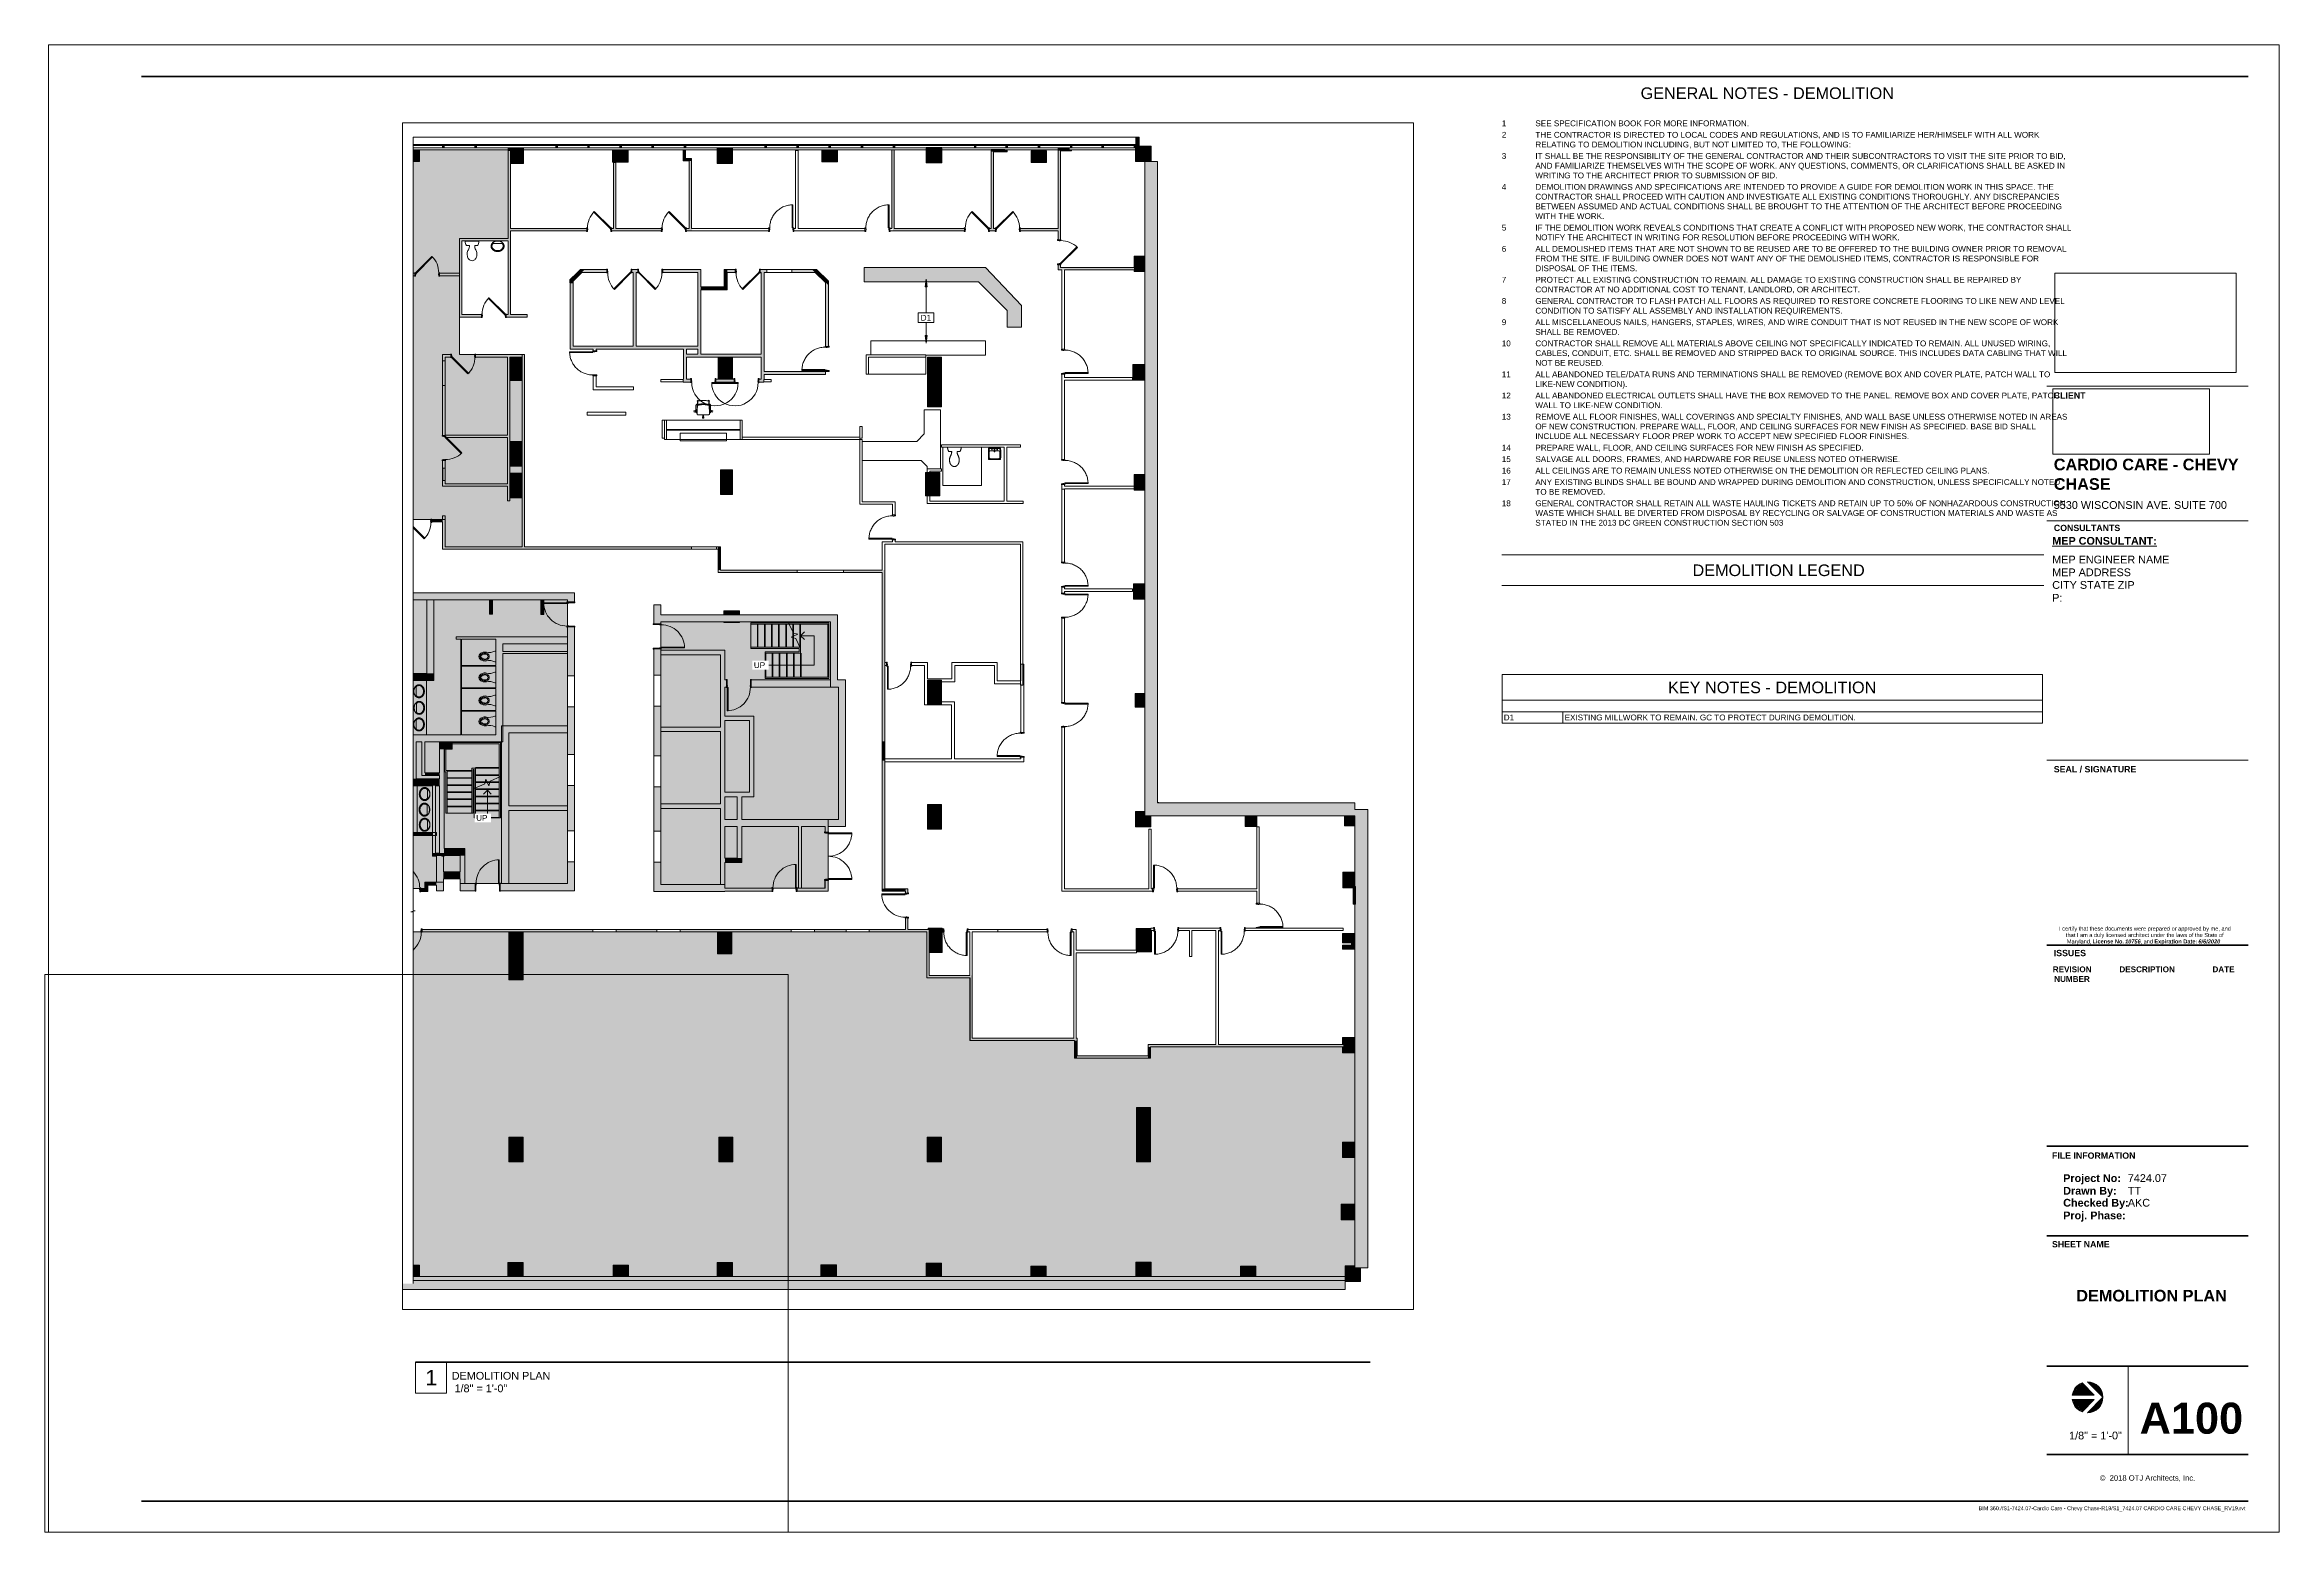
# Paper-space layout 'Layout1' of a CAD drawing. Header units: inches. Extents: x 0 to 36.1, y 0 to 24.
# The model-space entities are those that its viewports show. They can reach past a viewport. Long polylines and large blocks are cut down to what shows.
import ezdxf

# ---------------------------------------------------------------- set-up
doc = ezdxf.new("R2010")
doc.units = ezdxf.units.IN
doc.header["$MEASUREMENT"] = 0
doc.linetypes.add('Demolished', pattern=[0.1875, 0.125, -0.0625])
doc.linetypes.add('Overhead 1_16_', pattern=[0.101562, 0.0625, -0.039062])
for name, color, linetype, lineweight in [('A-ANNO-KEYN', 231, 'Continuous', 9), ('A-ANNO-NOTE', 131, 'Continuous', 9), ('A-COLS', 52, 'Continuous', 13), ('A-DETL-GENF', 92, 'Continuous', 9), ('A-DETL-MEDM', 33, 'Continuous', 20), ('A-DETL-THIN', 151, 'Continuous', 9), ('A-DOOR', 31, 'Continuous', 13), ('A-GLAZ-CURT', 52, 'Continuous', 13), ('A-GLAZ-CWMG', 51, 'Continuous', 13), ('A-WALL', 113, 'Continuous', 13), ('A-WALL-PATT', 111, 'Continuous', 13), ('G-ANNO-SCHD', 231, 'Continuous', 9), ('G-ANNO-TEXT', 231, 'Continuous', 9), ('G-ANNO-TTLB', 6, 'Continuous', 9), ('G-ANNO-TTLB-THIN', 151, 'Continuous', 9), ('G-ANNO-TTLB-WIDE', 214, 'Continuous', 50), ('I-FURN', 30, 'Demolished', 9), ('I-FURN-PNLS', 30, 'Demolished', 9), ('I-FURN-PNLS-HDLN', 30, 'Demolished', 9), ('I-WALL', 2, 'Continuous', 13), ('P-SANR-FIXT', 6, 'Demolished', 9), ('Q-CASE', 31, 'Demolished', 9), ('S-STRS', 31, 'Continuous', 13), ('S-STRS-ANNO', 31, 'Continuous', 9), ('S-STRS-IDEN', 31, 'Continuous', 9), ('S-STRS-MBND', 31, 'Continuous', 13)]:
    doc.layers.add(name, color=color, linetype=linetype, lineweight=lineweight)
doc.layers.add('G-ANNO-NPLT', color=191, linetype='Continuous', plot=False)
doc.styles.add('Arial', font='arial.ttf', dxfattribs={"height": 9})
doc.styles.add('Arial_1', font='arial.ttf', dxfattribs={"height": 0.125})
doc.styles.add('Arial_2', font='arial.ttf', dxfattribs={"height": 0.064781})
doc.styles.add('Arial_B', font='arialbd.ttf', dxfattribs={"height": 0.064781})
doc.styles.add('Arial_B_1', font='arialbd.ttf', dxfattribs={"height": 0.09375})
doc.styles.add('Arial_B_I', font='arialbi.ttf', dxfattribs={"height": 0.064781})
doc.styles.add('Swis721 Lt BT_1', font='swissl.ttf', dxfattribs={"height": 0.25})
doc.styles.add('Swis721 Lt BT_2', font='swissl.ttf', dxfattribs={"height": 0.1875})
doc.styles.add('Swis721 Lt BT_3', font='swissl.ttf', dxfattribs={"height": 0.09375})
doc.styles.add('Swis721 Lt BT_4', font='swissl.ttf', dxfattribs={"height": 0.088084})
doc.styles.add('Swis721 Lt BT_5', font='swissl.ttf', dxfattribs={"height": 0.125})
doc.styles.add('Swis721 Lt BT_6', font='swissl.ttf', dxfattribs={"height": 0.0625})
doc.styles.add('Swis721 Lt BT_B', font='', dxfattribs={"height": 0.101562})
doc.styles.add('Swis721 Lt BT_B_1', font='', dxfattribs={"height": 0.125})
doc.styles.add('Swis721 Lt BT_B_2', font='', dxfattribs={"height": 0.5})
doc.styles.add('Swis721 Lt BT_B_3', font='', dxfattribs={"height": 0.1875})
doc.styles.get('Swis721 Lt BT_B').set_extended_font_data('Swis721 Lt BT', bold=True)
doc.styles.get('Swis721 Lt BT_B_1').set_extended_font_data('Swis721 Lt BT', bold=True)
doc.styles.get('Swis721 Lt BT_B_2').set_extended_font_data('Swis721 Lt BT', bold=True)
doc.styles.get('Swis721 Lt BT_B_3').set_extended_font_data('Swis721 Lt BT', bold=True)
picture_1 = doc.add_image_def('image1.png', size_in_pixel=(325, 135))
picture_2 = doc.add_image_def('image2.jpg', size_in_pixel=(2551, 1396))

# ---------------------------------------------------------------- blocks, each defined once
blk = doc.blocks.new('Viewport - View Title-792418-DEMOLITION PLAN')
at = {"layer": 'G-ANNO-TTLB'}
for p, q in [((-0.5, 0), (-0.5, -0.5)), ((0, 0), (0, -0.5)), ((0, -0.5), (-0.5, -0.5))]:
    blk.add_line(p, q, dxfattribs=at)
at = {"layer": 'G-ANNO-TTLB', "lineweight": 90}
blk.add_line((-0.5, 0), (0, 0), dxfattribs=at)
blk = doc.blocks.new('Titleblock - 24 x 36 - MD-6820857-DEMOLITION PLAN')
at = {"layer": 'G-ANNO-TTLB'}
h = blk.add_hatch(color=256, dxfattribs=at)
edge = h.paths.add_edge_path(flags=0)
edge.add_line((32.831, 2.42), (33.027, 2.224))
edge.add_line((33.027, 2.224), (32.672, 2.224))
edge.add_arc((32.918, 2.187), 0.249, 110.6073, 171.5435, ccw=False)
h = blk.add_hatch(color=256, dxfattribs=at)
edge = h.paths.add_edge_path(flags=0)
edge.add_line((33.167, 2.187), (32.918, 2.436))
edge.add_arc((32.918, 2.187), 0.249, 0, 90, ccw=False)
h = blk.add_hatch(color=256, dxfattribs=at)
edge = h.paths.add_edge_path(flags=0)
edge.add_line((32.918, 1.939), (33.167, 2.187))
edge.add_arc((32.918, 2.187), 0.249, -90, 0, ccw=False)
h = blk.add_hatch(color=256, dxfattribs=at)
edge = h.paths.add_edge_path(flags=0)
edge.add_line((33.027, 2.151), (32.831, 1.955))
edge.add_arc((32.918, 2.187), 0.249, 188.4565, 249.3927, ccw=False)
edge.add_line((32.672, 2.151), (33.027, 2.151))
at = {"layer": 'A-ANNO-NOTE'}
for p, q in [((32.672, 2.224), (33.027, 2.224)), ((33.027, 2.224), (32.672, 2.224)), ((32.672, 2.224), (33.027, 2.224)), ((32.831, 2.42), (33.027, 2.224)), ((33.027, 2.224), (32.831, 2.42)), ((33.027, 2.224), (32.831, 2.42)), ((32.918, 2.436), (33.167, 2.187)), ((33.167, 2.187), (32.918, 2.436)), ((32.918, 2.436), (33.167, 2.187)), ((33.167, 2.187), (32.918, 1.939)), ((32.918, 1.939), (33.167, 2.187)), ((33.167, 2.187), (32.918, 1.939)), ((32.672, 2.151), (33.027, 2.151)), ((33.027, 2.151), (32.672, 2.151)), ((33.027, 2.151), (32.672, 2.151)), ((32.831, 1.955), (33.027, 2.151)), ((33.027, 2.151), (32.831, 1.955)), ((32.831, 1.955), (33.027, 2.151))]:
    blk.add_line(p, q, dxfattribs=at)
for start, end in [(110.6073, 171.5435), (110.6073, 171.5435), (110.6073, 171.5435), (0, 90), (360, 90), (0, 90), (270, 0), (270, 360), (270, 0), (188.4565, 249.3927), (188.4565, 249.3927), (188.4565, 249.3927)]:
    blk.add_arc((32.918, 2.187), 0.249, start, end, dxfattribs=at)
at = {"layer": 'G-ANNO-TTLB'}
for p, q in [((0.012, 24.012), (0.012, 0.012)), ((36.013, 24.012), (0.012, 24.012)), ((36.013, 0.012), (36.013, 24.012)), ((32.262, 18.502), (35.512, 18.502)), ((32.262, 18.502), (35.512, 18.502)), ((0.012, 0.012), (36.013, 0.012))]:
    blk.add_line(p, q, dxfattribs=at)
at = {"layer": 'G-ANNO-TTLB-THIN'}
for p, q in [((32.262, 16.331), (35.512, 16.331)), ((32.262, 12.47), (35.512, 12.47)), ((33.575, 2.69), (33.575, 1.262))]:
    blk.add_line(p, q, dxfattribs=at)
at = {"layer": 'G-ANNO-TTLB-WIDE'}
for p, q in [((35.512, 23.502), (1.512, 23.502)), ((32.262, 9.481), (35.512, 9.481)), ((35.512, 6.238), (32.262, 6.238)), ((35.512, 4.791), (32.262, 4.791)), ((32.262, 2.69), (35.512, 2.69)), ((32.262, 1.262), (35.512, 1.262)), ((1.512, 0.512), (32.262, 0.512)), ((32.262, 0.512), (35.512, 0.512))]:
    blk.add_line(p, q, dxfattribs=at)
at = {"layer": 'G-ANNO-TTLB', "attachment_point": 1}
for s, insert, char_height, width, style in [('CLIENT', (32.373, 18.405), 0.1016, 0.57128, 'Swis721 Lt BT_B'), ('CONSULTANTS', (32.374, 16.266), 0.10156, 1.19938, 'Swis721 Lt BT_B'), ('\\LMEP CONSULTANT:', (32.348, 16.07), 0.125, 1.94425, 'Swis721 Lt BT_B_1'), ('SEAL / SIGNATURE', (32.373, 12.373), 0.10156, 1.48344, 'Swis721 Lt BT_B'), ('I certify that these documents were prepared or approved by me, and ', (32.459, 9.783), 0.06478, 3.333, 'Arial_2'), ('ISSUES', (32.373, 9.407), 0.1016, 0.58075, 'Swis721 Lt BT_B'), ('that I am a duly licensed architect under the laws of the State of ', (32.569, 9.679), 0.06478, 3.06472, 'Arial_2'), ('Maryland, ', (32.584, 9.575), 0.0648, 0.50184, 'Arial_2'), ('License No. ', (32.998, 9.575), 0.06478, 0.63756, 'Arial_B'), ('10756', (33.524, 9.575), 0.0648, 0.29984, 'Arial_B_I'), (', and ', (33.772, 9.575), 0.0648, 0.27144, 'Arial_2'), ('Expiration Date: ', (33.996, 9.575), 0.06478, 0.86166, 'Arial_B'), ('6/6/2020', (34.707, 9.575), 0.0648, 0.42294, 'Arial_B_I'), ('REVISION', (32.357, 9.14), 0.0937, 0.76381, 'Arial_B_1'), ('DESCRIPTION', (33.432, 9.14), 0.09375, 1.09838, 'Arial_B_1'), ('DATE', (34.934, 9.14), 0.0937, 0.43556, 'Arial_B_1'), ('NUMBER', (32.38, 8.984), 0.0937, 0.71016, 'Arial_B_1'), ('FILE INFORMATION', (32.344, 6.138), 0.10156, 1.51816, 'Swis721 Lt BT_B'), ('Project No:', (32.525, 5.786), 0.125, 1.05103, 'Swis721 Lt BT_B_1'), ('Drawn By:', (32.525, 5.583), 0.125, 0.96581, 'Swis721 Lt BT_B_1'), ('Checked By:', (32.525, 5.389), 0.125, 1.20253, 'Swis721 Lt BT_B_1'), ('Proj. Phase:', (32.525, 5.185), 0.125, 1.13625, 'Swis721 Lt BT_B_1'), ('SHEET NAME', (32.344, 4.708), 0.1016, 1.04156, 'Swis721 Lt BT_B'), ('©  2018 OTJ Architects, Inc.', (33.116, 0.93), 0.08808, 1.85587, 'Swis721 Lt BT_4')]:
    blk.add_mtext(s, dxfattribs=dict(at, insert=insert, char_height=char_height, width=width, style=style))
at = {"layer": 'G-ANNO-TTLB'}
image = blk.add_image(picture_2, insert=(32.391, 18.726), size_in_units=(2.926, 1.601), dxfattribs=at)
image.dxf.flags = 7
image = blk.add_image(picture_1, insert=(32.356, 17.408), size_in_units=(2.531, 1.051), dxfattribs=at)
image.dxf.flags = 7
blk = doc.blocks.new('Door - Single - Solid Door-7733015-Level XX  DEMOLITION')
at = {"layer": 'A-DOOR'}
h = blk.add_hatch(color=10, dxfattribs=at)
h.paths.add_polyline_path([(23.619, 2.714), (22.119, 2.714), (22.119, 1.214), (21.619, 1.214), (21.619, -0.286), (22.119, -0.286), (22.119, -2.536), (23.619, -2.536), (23.619, -1.786), (23.244, -1.786), (23.244, 1.964), (23.619, 1.964), (23.619, 2.464)], flags=0)
h.paths.add_polyline_path([(-13.631, -0.286), (-13.631, 1.214), (-14.131, 1.214), (-14.131, 1.964), (-15.256, 1.964), (-15.256, -1.786), (-15.631, -1.786), (-15.631, -2.536), (-14.131, -2.536), (-14.131, -0.286)], flags=0)
at = {"layer": 'A-DOOR', "color": 8, "lineweight": 20}
for p, q in [((-14.006, 2.714), (11.45, 28.17)), ((11.45, 28.17), (12.422, 27.197)), ((12.422, 27.197), (-13.034, 1.741)), ((-13.034, 1.741), (-14.006, 2.714)), ((23.619, 2.714), (22.119, 2.714)), ((22.119, 2.714), (22.119, 1.214)), ((23.619, 1.964), (23.619, 2.714)), ((-14.131, 1.214), (-14.131, 1.964)), ((-13.631, 1.214), (-14.131, 1.214)), ((-13.631, -0.286), (-13.631, 1.214)), ((22.119, 1.214), (21.619, 1.214)), ((21.619, 1.214), (21.619, -0.286)), ((-14.131, -2.536), (-14.131, -0.286)), ((-14.131, -0.286), (-13.631, -0.286)), ((21.619, -0.286), (22.119, -0.286)), ((22.119, -0.286), (22.119, -2.536)), ((-15.631, -1.786), (-15.631, -2.536)), ((23.619, -2.536), (23.619, -1.786)), ((-15.631, -2.536), (-14.131, -2.536)), ((22.119, -2.536), (23.619, -2.536))]:
    blk.add_line(p, q, dxfattribs=at)
at = {"layer": 'A-DOOR', "lineweight": 9}
blk.add_arc((-14.006, 2.714), 36, 359.5, 45, dxfattribs=at)
blk = doc.blocks.new('Door - Single - Solid Door-7733018-Level XX  DEMOLITION')
at = {"layer": 'A-DOOR', "color": 250, "linetype": 'Demolished', "lineweight": 20}
for p, q in [((-15.631, 2.536), (-14.131, 2.536)), ((-15.631, 1.786), (-15.631, 2.536)), ((-14.131, 2.536), (-14.131, 0.286)), ((22.119, 2.536), (23.619, 2.536)), ((22.119, 0.286), (22.119, 2.536)), ((23.619, 2.536), (23.619, 1.786)), ((-14.131, 0.286), (-13.631, 0.286)), ((-13.631, 0.286), (-13.631, -1.214)), ((21.619, 0.286), (22.119, 0.286)), ((21.619, -1.214), (21.619, 0.286)), ((-14.131, -1.214), (-14.131, -2.714)), ((-13.631, -1.214), (-14.131, -1.214)), ((22.119, -1.214), (21.619, -1.214)), ((22.119, -2.714), (22.119, -1.214)), ((-13.034, -1.741), (-14.006, -2.714)), ((12.422, -27.197), (-13.034, -1.741)), ((-15.631, -2.714), (-15.631, -1.964)), ((23.619, -1.964), (23.619, -2.714)), ((-14.131, -2.714), (-15.631, -2.714)), ((-14.006, -2.714), (11.45, -28.17)), ((23.619, -2.714), (22.119, -2.714)), ((11.45, -28.17), (12.422, -27.197))]:
    blk.add_line(p, q, dxfattribs=at)
at = {"layer": 'A-DOOR', "color": 7, "linetype": 'Demolished', "lineweight": 9}
blk.add_arc((-14.006, -2.714), 36, 315, 0.5, dxfattribs=at)
blk = doc.blocks.new('Door - Single - Solid Door-V1-Level XX  DEMOLITION')
at = {"layer": 'A-DOOR'}
h = blk.add_hatch(color=10, dxfattribs=at)
h.paths.add_polyline_path([(23.244, -2.536), (23.619, -2.536), (23.619, -1.786), (23.244, -1.786), (23.244, 1.964), (23.619, 1.964), (23.619, 2.714), (22.119, 2.714), (22.119, 1.214), (21.619, 1.214), (21.619, -0.286), (22.119, -0.286), (22.119, -2.536)], flags=0)
h.paths.add_polyline_path([(-15.631, -2.536), (-14.131, -2.536), (-14.131, -0.286), (-13.631, -0.286), (-13.631, 1.214), (-14.131, 1.214), (-14.131, 2.714), (-15.631, 2.714), (-15.631, 1.964), (-15.256, 1.964), (-15.256, -1.786), (-15.631, -1.786)], flags=0)
at = {"layer": 'A-DOOR', "color": 8, "lineweight": 20}
for p, q in [((-14.006, 2.714), (11.45, 28.17)), ((11.45, 28.17), (12.422, 27.197)), ((12.422, 27.197), (-13.034, 1.741)), ((-15.631, 2.714), (-15.631, 1.964)), ((-14.131, 2.714), (-15.631, 2.714)), ((-14.131, 1.214), (-14.131, 2.714)), ((-13.034, 1.741), (-14.006, 2.714)), ((23.619, 2.714), (22.119, 2.714)), ((22.119, 2.714), (22.119, 1.214)), ((23.619, 1.964), (23.619, 2.714)), ((-13.631, 1.214), (-14.131, 1.214)), ((-13.631, -0.286), (-13.631, 1.214)), ((22.119, 1.214), (21.619, 1.214)), ((21.619, 1.214), (21.619, -0.286)), ((-14.131, -2.536), (-14.131, -0.286)), ((-14.131, -0.286), (-13.631, -0.286)), ((21.619, -0.286), (22.119, -0.286)), ((22.119, -0.286), (22.119, -2.536)), ((-15.631, -1.786), (-15.631, -2.536)), ((23.619, -2.536), (23.619, -1.786)), ((-15.631, -2.536), (-14.131, -2.536)), ((22.119, -2.536), (23.619, -2.536))]:
    blk.add_line(p, q, dxfattribs=at)
at = {"layer": 'A-DOOR', "lineweight": 9}
blk.add_arc((-14.006, 2.714), 36, 359.5, 45, dxfattribs=at)
blk = doc.blocks.new('Door - Single - Solid Door-7732912-Level XX  DEMOLITION')
at = {"layer": 'A-DOOR'}
h = blk.add_hatch(color=10, dxfattribs=at)
h.paths.add_polyline_path([(22.119, 2.536), (22.119, 0.286), (21.619, 0.286), (21.619, -1.214), (22.119, -1.214), (22.119, -2.714), (23.619, -2.714), (23.619, -1.964), (23.244, -1.964), (23.244, 1.786), (23.619, 1.786), (23.619, 2.536), (23.244, 2.536)], flags=0)
h.paths.add_polyline_path([(-14.681, 2.536), (-15.631, 2.536), (-15.631, 1.786), (-15.256, 1.786), (-15.256, -1.964), (-15.631, -1.964), (-15.631, -2.714), (-14.131, -2.714), (-14.131, -1.214), (-13.631, -1.214), (-13.631, 0.286), (-14.131, 0.286), (-14.131, 2.536)], flags=0)
at = {"layer": 'A-DOOR', "color": 8, "lineweight": 20}
for p, q in [((-15.631, 2.536), (-14.131, 2.536)), ((-15.631, 1.786), (-15.631, 2.536)), ((-14.131, 2.536), (-14.131, 0.286)), ((22.119, 2.536), (23.619, 2.536)), ((22.119, 0.286), (22.119, 2.536)), ((23.619, 2.536), (23.619, 1.786)), ((-14.131, 0.286), (-13.631, 0.286)), ((-13.631, 0.286), (-13.631, -1.214)), ((21.619, 0.286), (22.119, 0.286)), ((21.619, -1.214), (21.619, 0.286)), ((-14.131, -1.214), (-14.131, -2.714)), ((-13.631, -1.214), (-14.131, -1.214)), ((22.119, -1.214), (21.619, -1.214)), ((22.119, -2.714), (22.119, -1.214)), ((-13.034, -1.741), (-14.006, -2.714)), ((12.422, -27.197), (-13.034, -1.741)), ((-15.631, -2.714), (-15.631, -1.964)), ((23.619, -1.964), (23.619, -2.714)), ((-14.131, -2.714), (-15.631, -2.714)), ((-14.006, -2.714), (11.45, -28.17)), ((23.619, -2.714), (22.119, -2.714)), ((11.45, -28.17), (12.422, -27.197))]:
    blk.add_line(p, q, dxfattribs=at)
at = {"layer": 'A-DOOR', "lineweight": 9}
blk.add_arc((-14.006, -2.714), 36, 315, 0.5, dxfattribs=at)
blk = doc.blocks.new('Door - Single - Solid Door-7162407-Level XX  DEMOLITION')
at = {"layer": 'A-DOOR', "color": 250, "linetype": 'Demolished', "lineweight": 20}
for p, q in [((-15.631, 2.536), (-14.131, 2.536)), ((-15.631, 1.786), (-15.631, 2.536)), ((-14.131, 2.536), (-14.131, 0.286)), ((22.119, 2.536), (23.619, 2.536)), ((22.119, 0.286), (22.119, 2.536)), ((23.619, 2.536), (23.619, 1.786)), ((-14.131, 0.286), (-13.631, 0.286)), ((-13.631, 0.286), (-13.631, -1.214)), ((21.619, 0.286), (22.119, 0.286)), ((21.619, -1.214), (21.619, 0.286)), ((-14.131, -1.214), (-14.131, -2.714)), ((-13.631, -1.214), (-14.131, -1.214)), ((22.119, -1.214), (21.619, -1.214)), ((22.119, -2.714), (22.119, -1.214)), ((-15.631, -2.714), (-15.631, -1.964)), ((23.619, -1.964), (23.619, -2.714)), ((-14.131, -2.714), (-15.631, -2.714)), ((-12.631, -2.714), (-14.006, -2.714)), ((-14.006, -2.714), (-14.006, -38.714)), ((-12.631, -38.714), (-12.631, -2.714)), ((23.619, -2.714), (22.119, -2.714)), ((-14.006, -38.714), (-12.631, -38.714))]:
    blk.add_line(p, q, dxfattribs=at)
at = {"layer": 'A-DOOR', "color": 7, "linetype": 'Demolished', "lineweight": 9}
blk.add_arc((-14.006, -2.714), 36, 270, 0.5, dxfattribs=at)
blk = doc.blocks.new('Door - Single - Solid Door-7732936-Level XX  DEMOLITION')
at = {"layer": 'A-DOOR'}
h = blk.add_hatch(color=10, dxfattribs=at)
h.paths.add_polyline_path([(23.619, -2.536), (23.619, -1.786), (23.244, -1.786), (23.244, 1.964), (23.619, 1.964), (23.619, 2.714), (22.119, 2.714), (22.119, 1.214), (21.619, 1.214), (21.619, -0.286), (22.119, -0.286), (22.119, -2.536), (23.244, -2.536)], flags=0)
h.paths.add_polyline_path([(-15.256, -2.536), (-14.131, -2.536), (-14.131, -0.286), (-13.631, -0.286), (-13.631, 1.214), (-14.131, 1.214), (-14.131, 2.714), (-15.631, 2.714), (-15.631, 1.964), (-15.256, 1.964), (-15.256, -1.786), (-15.631, -1.786), (-15.631, -2.536)], flags=0)
at = {"layer": 'A-DOOR', "color": 8, "lineweight": 20}
for p, q in [((-14.006, 2.714), (11.45, 28.17)), ((11.45, 28.17), (12.422, 27.197)), ((12.422, 27.197), (-13.034, 1.741)), ((-15.631, 2.714), (-15.631, 1.964)), ((-14.131, 2.714), (-15.631, 2.714)), ((-14.131, 1.214), (-14.131, 2.714)), ((-13.034, 1.741), (-14.006, 2.714)), ((23.619, 2.714), (22.119, 2.714)), ((22.119, 2.714), (22.119, 1.214)), ((23.619, 1.964), (23.619, 2.714)), ((-13.631, 1.214), (-14.131, 1.214)), ((-13.631, -0.286), (-13.631, 1.214)), ((22.119, 1.214), (21.619, 1.214)), ((21.619, 1.214), (21.619, -0.286)), ((-14.131, -2.536), (-14.131, -0.286)), ((-14.131, -0.286), (-13.631, -0.286)), ((21.619, -0.286), (22.119, -0.286)), ((22.119, -0.286), (22.119, -2.536)), ((-15.631, -1.786), (-15.631, -2.536)), ((23.619, -2.536), (23.619, -1.786)), ((-15.631, -2.536), (-14.131, -2.536)), ((22.119, -2.536), (23.619, -2.536))]:
    blk.add_line(p, q, dxfattribs=at)
at = {"layer": 'A-DOOR', "lineweight": 9}
blk.add_arc((-14.006, 2.714), 36, 359.5, 45, dxfattribs=at)
blk = doc.blocks.new('Door - Single - Solid Door-7174112-Level XX  DEMOLITION')
at = {"layer": 'A-DOOR', "color": 250, "linetype": 'Demolished', "lineweight": 20}
for p, q in [((-14.006, 38.714), (-12.631, 38.714)), ((-14.006, 2.714), (-14.006, 38.714)), ((-12.631, 38.714), (-12.631, 2.714)), ((-15.631, 2.714), (-15.631, 1.964)), ((-14.131, 2.714), (-15.631, 2.714)), ((-14.131, 1.214), (-14.131, 2.714)), ((-12.631, 2.714), (-14.006, 2.714)), ((23.619, 2.714), (22.119, 2.714)), ((22.119, 2.714), (22.119, 1.214)), ((23.619, 1.964), (23.619, 2.714)), ((-13.631, 1.214), (-14.131, 1.214)), ((-13.631, -0.286), (-13.631, 1.214)), ((22.119, 1.214), (21.619, 1.214)), ((21.619, 1.214), (21.619, -0.286)), ((-14.131, -2.536), (-14.131, -0.286)), ((-14.131, -0.286), (-13.631, -0.286)), ((21.619, -0.286), (22.119, -0.286)), ((22.119, -0.286), (22.119, -2.536)), ((-15.631, -1.786), (-15.631, -2.536)), ((23.619, -2.536), (23.619, -1.786)), ((-15.631, -2.536), (-14.131, -2.536)), ((22.119, -2.536), (23.619, -2.536))]:
    blk.add_line(p, q, dxfattribs=at)
at = {"layer": 'A-DOOR', "color": 7, "linetype": 'Demolished', "lineweight": 9}
blk.add_arc((-14.006, 2.714), 36, 359.5, 90, dxfattribs=at)
blk = doc.blocks.new('Door - Single - Solid Door-V2-Level XX  DEMOLITION')
at = {"layer": 'A-DOOR', "color": 250, "linetype": 'Demolished', "lineweight": 20}
for p, q in [((-15.238, 2.536), (-14.131, 2.536)), ((-14.131, 2.536), (-14.131, 0.286)), ((22.119, 2.536), (23.619, 2.536)), ((22.119, 0.286), (22.119, 2.536)), ((23.619, 2.536), (23.619, 1.786)), ((-14.131, 0.286), (-13.631, 0.286)), ((-13.631, 0.286), (-13.631, -1.214)), ((21.619, 0.286), (22.119, 0.286)), ((21.619, -1.214), (21.619, 0.286)), ((-14.131, -1.214), (-14.131, -2.714)), ((-13.631, -1.214), (-14.131, -1.214)), ((22.119, -1.214), (21.619, -1.214)), ((22.119, -2.714), (22.119, -1.214)), ((23.619, -1.964), (23.619, -2.714)), ((-14.131, -2.714), (-15.238, -2.714)), ((-12.631, -2.714), (-14.006, -2.714)), ((-14.006, -2.714), (-14.006, -38.714)), ((-12.631, -38.714), (-12.631, -2.714)), ((23.619, -2.714), (22.119, -2.714)), ((-14.006, -38.714), (-12.631, -38.714))]:
    blk.add_line(p, q, dxfattribs=at)
at = {"layer": 'A-DOOR', "color": 7, "linetype": 'Demolished', "lineweight": 9}
blk.add_arc((-14.006, -2.714), 36, 270, 0.5, dxfattribs=at)
blk = doc.blocks.new('F - Reception Desk2_2 - Reception - Back-6915585-Level XX  DEMOLITION')
at = {"layer": 'I-FURN', "color": 7}
for p, q in [((-8.081, 60.824), (-9.699, 59.649)), ((-7.291, 59.736), (-8.081, 60.824)), ((8.081, 60.824), (7.291, 59.737)), ((9.699, 59.649), (8.081, 60.824)), ((-9.699, 59.649), (-8.879, 58.52)), ((8.879, 58.52), (9.699, 59.649)), ((-8.342, 59.518), (-8.423, 55.569)), ((-8.423, 55.569), (-8.345, 59.369)), ((8.423, 55.569), (8.342, 59.518)), ((8.345, 59.369), (8.423, 55.569)), ((-8.61, 54.81), (-8.235, 54.946)), ((-5.574, 54.821), (-4.794, 53.748)), ((-3.676, 53.911), (-4.473, 55.007)), ((4.473, 55.007), (3.676, 53.911)), ((4.794, 53.748), (5.574, 54.821)), ((8.235, 54.946), (8.61, 54.81)), ((-9.126, 53.919), (-8.071, 54.772)), ((8.071, 54.772), (9.126, 53.919)), ((-8.748, 54.225), (-8.878, 52.986)), ((8.878, 52.986), (8.748, 54.225)), ((-11.324, 53.058), (-11.324, 42.518)), ((-9.919, 42.635), (-9.567, 52.966)), ((9.567, 52.966), (9.919, 42.635)), ((11.324, 42.518), (11.324, 53.058)), ((-9.066, 51.197), (-9.074, 51.122)), ((9.074, 51.122), (9.066, 51.197)), ((-9.368, 45.482), (-9.827, 45.333)), ((9.827, 45.333), (9.368, 45.482)), ((-12.554, 44.972), (-14.694, 44.277)), ((-12.405, 44.513), (-12.554, 44.972)), ((-11.324, 44.846), (-12.399, 44.497)), ((12.399, 44.497), (11.324, 44.846)), ((12.554, 44.972), (12.405, 44.513)), ((14.694, 44.277), (12.554, 44.972)), ((-14.694, 44.277), (-14.076, 42.375)), ((-9.863, 44.27), (-9.381, 44.426)), ((9.381, 44.426), (9.863, 44.27)), ((14.076, 42.375), (14.694, 44.277)), ((-12.532, 43.658), (-12.691, 44.147)), ((-12.679, 44.143), (-12.524, 43.668)), ((-12.09, 43.546), (-11.324, 43.795)), ((11.324, 43.795), (12.09, 43.546)), ((12.524, 43.668), (12.679, 44.143)), ((12.691, 44.147), (12.532, 43.658)), ((-11.936, 43.07), (-12.085, 43.53)), ((12.085, 43.53), (11.936, 43.07)), ((-14.076, 42.375), (-11.936, 43.07)), ((11.936, 43.07), (14.076, 42.375)), ((-11.324, 42.518), (-11.295, 41.683)), ((-9.919, 41.635), (-9.919, 42.635)), ((9.919, 42.635), (9.919, 41.635)), ((11.295, 41.683), (11.324, 42.518)), ((-0.5, 38.094), (-0.5, 35.125)), ((0.5, 35.125), (0.5, 38.094)), ((-0.517, 35.125), (-1, 35.125)), ((-1, 35.125), (-1, 32.875)), ((1, 35.125), (0.517, 35.125)), ((1, 32.875), (1, 35.125)), ((0.257, 34.74), (-0.257, 34.74)), ((-0.25, 34.75), (0.25, 34.75)), ((-1, 32.875), (1, 32.875)), ((36, 10), (-36, 10)), ((-36, 10), (-36, -2)), ((36, -2), (36, 10)), ((-36, -2), (36, -2))]:
    blk.add_line(p, q, dxfattribs=at)
for centre, radius, start, end in [((0.001, 27.708), 32.885, 75.3075, 104.696), ((-36.062, 58.03), 27.198, 355.9857, 2.5118), ((0.002, 27.271), 33.165, 104.5766, 105.5522), ((-0.002, 27.271), 33.165, 74.4478, 75.4234), ((36.062, 58.03), 27.198, 177.4882, 184.0143), ((-5.201, 55.865), 3.739, 175.9857, 189.9064), ((5.201, 55.865), 3.739, 350.0936, 4.0143), ((-4.708, 46.852), 9.612, 116.0036, 121.9522), ((-7.37, 55.548), 1.054, 178.8214, 214.7998), ((-7.37, 55.548), 1.054, 178.8214, 264.0446), ((0, 21.505), 33.832, 77.2285, 102.7715), ((7.37, 55.548), 1.054, 275.9554, 1.1786), ((7.37, 55.548), 1.054, 325.2002, 1.1786), ((4.708, 46.852), 9.612, 58.0478, 63.9964), ((-7.872, 51.924), 3.634, 121.9522, 161.8211), ((-8.28, 55.327), 0.613, 189.9064, 237.4573), ((8.28, 55.327), 0.613, 302.5427, 350.0936), ((7.872, 51.924), 3.634, 18.1789, 58.0478), ((-8.183, 52.904), 1.385, 132.8922, 177.1987), ((-11.319, 96.077), 42.842, 274.2301, 280.0233), ((0, 32.034), 22.194, 79.9767, 100.0233), ((11.319, 96.077), 42.842, 259.9767, 265.7699), ((8.183, 52.904), 1.385, 2.8013, 47.1078), ((-8.236, 52.592), 0.763, 84.2338, 165.7662), ((8.236, 52.592), 0.763, 14.2338, 95.7662), ((144.065, 40.678), 153.519, 175.47868, 180.52505), ((-144.065, 40.678), 153.519, 359.47495, 4.52132), ((-12.285, 44.124), 0.407, 107.1651, 176.8349), ((-12.274, 44.111), 0.406, 108, 175.3801), ((-12.274, 44.111), 0.406, 121.476, 161.9041), ((12.274, 44.111), 0.406, 4.6199, 72), ((12.285, 44.124), 0.407, 3.1651, 72.8349), ((12.274, 44.111), 0.406, 4.6199, 45.0479), ((-12.216, 43.915), 0.407, 219.1651, 288.8349), ((-12.216, 43.932), 0.406, 220.6199, 274.524), ((-12.216, 43.932), 0.406, 220.6199, 288), ((12.216, 43.915), 0.407, 251.1651, 320.8349), ((12.216, 43.932), 0.406, 252, 319.3801), ((12.216, 43.932), 0.406, 265.476, 305.9041), ((-10.584, 42.321), 0.956, 221.8901, 314.1099), ((10.584, 42.321), 0.956, 225.8901, 318.1099), ((-8.213, 39.721), 1.314, 200.0433, 249.9567), ((8.213, 39.721), 1.314, 290.0433, 339.9567), ((0, 123.008), 84.963, 264.14745, 275.85255), ((-0.11, 35.119), 0.407, 179.1651, 248.8349), ((-0.094, 35.125), 0.406, 180, 247.3801), ((0.094, 35.125), 0.406, 292.6199, 360), ((0.11, 35.119), 0.407, 291.1651, 0.8349), ((-0.094, 35.125), 0.406, 193.476, 233.9041), ((0.094, 35.125), 0.406, 306.0959, 346.524)]:
    blk.add_arc(centre, radius, start, end, dxfattribs=at)
at = {"layer": 'I-FURN-PNLS', "color": 7}
for p, q in [((60, 30), (-60, 30)), ((-57, 0), (-57, 30)), ((57, 0), (57, 30)), ((60, 0), (60, 30)), ((57, 15.5), (-57, 15.5)), ((-57, 14.5), (57, 14.5)), ((36, 10), (-36, 10)), ((-36, 10), (-36, -2)), ((36, -2), (36, 10)), ((-60, 1.875), (-60, 0)), ((-60, 0), (-36, 0)), ((36, 0), (60, 0)), ((-36, -2), (36, -2))]:
    blk.add_line(p, q, dxfattribs=at)
at = {"layer": 'I-FURN-PNLS-HDLN', "color": 7}
blk.add_line((-36, 0), (36, 0), dxfattribs=at)
blk = doc.blocks.new('Door - Single - Solid Door-7669184-Level XX  DEMOLITION')
at = {"layer": 'A-DOOR'}
h = blk.add_hatch(color=10, dxfattribs=at)
h.paths.add_polyline_path([(-14.131, -3.151), (-14.131, -1.651), (-13.631, -1.651), (-13.631, -0.151), (-14.131, -0.151), (-14.131, 2.974), (-15.631, 2.974), (-15.631, 2.224), (-15.256, 2.224), (-15.256, -2.401), (-15.631, -2.401), (-15.631, -3.151), (-15.256, -3.151)], flags=0)
h.paths.add_polyline_path([(23.244, -3.151), (23.619, -3.151), (23.619, -2.401), (23.244, -2.401), (23.244, 2.224), (23.619, 2.224), (23.599, 2.974), (22.119, 2.974), (22.119, -0.151), (21.619, -0.151), (21.619, -1.651), (22.119, -1.651), (22.119, -3.151), (22.716, -3.151)], flags=0)
at = {"layer": 'A-DOOR', "color": 8, "lineweight": 20}
for p, q in [((-15.631, 2.974), (-14.131, 2.974)), ((-15.631, 2.224), (-15.631, 2.974)), ((-14.131, 2.974), (-14.131, -0.151)), ((22.119, 2.974), (23.619, 2.974)), ((22.119, -0.151), (22.119, 2.974)), ((23.619, 2.974), (23.619, 2.224)), ((-14.131, -0.151), (-13.631, -0.151)), ((-13.631, -0.151), (-13.631, -1.651)), ((21.619, -0.151), (22.119, -0.151)), ((21.619, -1.651), (21.619, -0.151)), ((-14.131, -1.651), (-14.131, -3.151)), ((-13.631, -1.651), (-14.131, -1.651)), ((22.119, -1.651), (21.619, -1.651)), ((22.119, -3.151), (22.119, -1.651)), ((-15.631, -3.151), (-15.631, -2.401)), ((23.619, -2.401), (23.619, -3.151)), ((-50.006, -3.151), (-50.006, -4.526)), ((-14.006, -3.151), (-50.006, -3.151)), ((-14.006, -4.526), (-14.006, -3.151)), ((23.619, -3.151), (22.119, -3.151)), ((-50.006, -4.526), (-14.006, -4.526))]:
    blk.add_line(p, q, dxfattribs=at)
at = {"layer": 'A-DOOR', "lineweight": 9}
blk.add_arc((-14.006, -3.151), 36, 180, 0.5, dxfattribs=at)
blk = doc.blocks.new('Door - Single - Solid Door-7669203-Level XX  DEMOLITION')
at = {"layer": 'A-DOOR'}
h = blk.add_hatch(color=10, dxfattribs=at)
h.paths.add_polyline_path([(-14.131, 3.151), (-15.631, 3.151), (-15.631, 2.401), (-15.256, 2.401), (-15.256, -2.224), (-15.631, -2.224), (-15.631, -2.974), (-14.131, -2.974), (-14.131, 0.151), (-13.631, 0.151), (-13.631, 1.651), (-14.131, 1.651), (-14.131, 2.97)], flags=0)
h.paths.add_polyline_path([(22.119, 3.151), (22.119, 1.651), (21.619, 1.651), (21.619, 0.151), (22.119, 0.151), (22.119, -2.974), (23.619, -2.974), (23.619, -2.224), (23.244, -2.224), (23.244, 2.401), (23.619, 2.401), (23.619, 3.151), (23.244, 3.151)], flags=0)
at = {"layer": 'A-DOOR', "color": 8, "lineweight": 20}
for p, q in [((-50.006, 4.526), (-14.006, 4.526)), ((-50.006, 3.151), (-50.006, 4.526)), ((-14.006, 4.526), (-14.006, 3.151)), ((-14.006, 3.151), (-50.006, 3.151)), ((-15.631, 3.151), (-15.631, 2.401)), ((-14.131, 1.651), (-14.131, 3.151)), ((23.619, 3.151), (22.119, 3.151)), ((22.119, 3.151), (22.119, 1.651)), ((23.619, 2.401), (23.619, 3.151)), ((-13.631, 1.651), (-14.131, 1.651)), ((-13.631, 0.151), (-13.631, 1.651)), ((22.119, 1.651), (21.619, 1.651)), ((21.619, 1.651), (21.619, 0.151)), ((-14.131, -2.974), (-14.131, 0.151)), ((-14.131, 0.151), (-13.631, 0.151)), ((21.619, 0.151), (22.119, 0.151)), ((22.119, 0.151), (22.119, -2.974)), ((-15.631, -2.224), (-15.631, -2.974)), ((23.619, -2.974), (23.619, -2.224)), ((-15.631, -2.974), (-14.131, -2.974)), ((22.119, -2.974), (23.619, -2.974))]:
    blk.add_line(p, q, dxfattribs=at)
at = {"layer": 'A-DOOR', "lineweight": 9}
blk.add_arc((-14.006, 3.151), 36, 359.5, 180, dxfattribs=at)
blk = doc.blocks.new('Casework 2 - Casework 1-7096249-Level XX  DEMOLITION')
at = {"layer": 'Q-CASE', "color": 7}
for p, q in [((1682.628, 1669.042), (1682.628, 1695.292)), ((1593.587, 1669.042), (1682.628, 1669.042))]:
    blk.add_line(p, q, dxfattribs=at)
blk = doc.blocks.new('Door - Single - Solid Door-7355448-Level XX  DEMOLITION')
at = {"layer": 'A-DOOR'}
h = blk.add_hatch(color=10, dxfattribs=at)
h.paths.add_polyline_path([(23.619, -2.714), (23.619, -1.964), (23.244, -1.964), (23.244, 1.786), (23.619, 1.786), (23.619, 2.536), (22.119, 2.536), (22.119, 0.286), (21.619, 0.286), (21.619, -1.214), (22.119, -1.214), (22.119, -2.714), (23.244, -2.714)], flags=0)
h.paths.add_polyline_path([(-13.631, 0.286), (-14.131, 0.286), (-14.131, 2.536), (-15.631, 2.536), (-15.631, 1.786), (-15.256, 1.786), (-15.256, -1.964), (-15.631, -1.964), (-15.631, -2.714), (-14.131, -2.714), (-14.131, -1.214), (-13.631, -1.214)], flags=0)
at = {"layer": 'A-DOOR', "color": 8, "lineweight": 20}
for p, q in [((-15.631, 2.536), (-14.131, 2.536)), ((-15.631, 1.786), (-15.631, 2.536)), ((-14.131, 2.536), (-14.131, 0.286)), ((22.119, 2.536), (23.619, 2.536)), ((22.119, 0.286), (22.119, 2.536)), ((23.619, 2.536), (23.619, 1.786)), ((-14.131, 0.286), (-13.631, 0.286)), ((-13.631, 0.286), (-13.631, -1.214)), ((21.619, 0.286), (22.119, 0.286)), ((21.619, -1.214), (21.619, 0.286)), ((-14.131, -1.214), (-14.131, -2.714)), ((-13.631, -1.214), (-14.131, -1.214)), ((22.119, -1.214), (21.619, -1.214)), ((22.119, -2.714), (22.119, -1.214)), ((-15.631, -2.714), (-15.631, -1.964)), ((23.619, -1.964), (23.619, -2.714)), ((-14.131, -2.714), (-15.631, -2.714)), ((-12.631, -2.714), (-14.006, -2.714)), ((-14.006, -2.714), (-14.006, -38.714)), ((-12.631, -38.714), (-12.631, -2.714)), ((23.619, -2.714), (22.119, -2.714)), ((-14.006, -38.714), (-12.631, -38.714))]:
    blk.add_line(p, q, dxfattribs=at)
at = {"layer": 'A-DOOR', "lineweight": 9}
blk.add_arc((-14.006, -2.714), 36, 270, 0.5, dxfattribs=at)
blk = doc.blocks.new('Casework 5 - Casework 1-7099290-Level XX  DEMOLITION')
at = {"layer": 'Q-CASE', "color": 7}
for p, q in [((1900.621, 1711.417), (1875.823, 1711.417)), ((1875.823, 1711.417), (1875.823, 1673.89)), ((1900.621, 1619.848), (1900.621, 1711.417)), ((1875.823, 1673.89), (1864.135, 1662.201)), ((1864.135, 1662.201), (1779.462, 1662.201)), ((1779.462, 1632.862), (1870.932, 1632.862)), ((1870.932, 1632.862), (1880.371, 1623.423)), ((1880.371, 1623.423), (1880.371, 1619.848))]:
    blk.add_line(p, q, dxfattribs=at)
blk = doc.blocks.new('P-Toilet-Floor-3D - Floor Mount-7115712-Level XX  DEMOLITION')
at = {"layer": 'P-SANR-FIXT', "color": 7}
for p, q in [((18, 60.94), (-42, 60.94)), ((-42, 60.94), (-42, 1.94)), ((18, 1.94), (18, 60.94)), ((-8.703, 8.314), (-4.134, 8.314)), ((4.134, 8.314), (8.703, 8.314))]:
    blk.add_line(p, q, dxfattribs=at)
for centre, radius, start, end in [((0.18, 25.416), 6.449, 91.5969, 144.1622), ((-0.18, 25.416), 6.449, 35.8378, 88.4031), ((2.678, 22.724), 10.076, 140.0681, 169.0843), ((-2.678, 22.724), 10.076, 10.9157, 39.9319), ((0.879, 21.862), 8.556, 161.1064, 187.2133), ((-0.879, 21.862), 8.556, 352.7867, 18.8936), ((9.412, 22.942), 17.157, 187.2133, 208.7603), ((-9.412, 22.942), 17.157, 331.2397, 352.7867), ((-17.85, 8.459), 13.716, 359.3911, 27.0003), ((17.85, 8.459), 13.716, 152.9997, 180.6089), ((0.693, 2.246), 11.186, 147.1473, 181.5657), ((-0.693, 2.246), 11.186, 358.4343, 32.8527)]:
    blk.add_arc(centre, radius, start, end, dxfattribs=at)
blk = doc.blocks.new('P-Sink-Rectangular - PSR1918-3060176-Level XX  DEMOLITION')
at = {"layer": 'P-SANR-FIXT', "color": 7}
for p, q in [((-8.988, 8.844), (-5.517, 9)), ((-5.512, 8.785), (-8.978, 8.629)), ((-5.517, 9), (5.517, 9)), ((-5.517, 9), (-5.512, 8.785)), ((5.512, 8.785), (-5.512, 8.785)), ((5.517, 9), (5.512, 8.785)), ((8.978, 8.629), (5.512, 8.785)), ((5.517, 9), (8.988, 8.844)), ((-9.5, 4.965), (-9.342, 8.49)), ((-9.127, 8.48), (-9.285, 4.96)), ((9.285, 4.96), (9.127, 8.48)), ((9.342, 8.49), (9.5, 4.965)), ((-7.467, 7.917), (-5.509, 8.004)), ((-5.509, 8.004), (5.509, 8.004)), ((5.509, 8.004), (7.467, 7.917)), ((-8.504, 5.009), (-8.417, 6.967)), ((8.417, 6.967), (8.504, 5.009)), ((-9.5, 4.965), (-9.285, 4.96)), ((-9.5, -4.965), (-9.5, 4.965)), ((-9.285, 4.96), (-9.285, -4.96)), ((-8.504, -5.009), (-8.504, 5.009)), ((8.504, 5.009), (8.504, -5.009)), ((9.5, 4.965), (9.285, 4.96)), ((9.285, -4.96), (9.285, 4.96)), ((9.5, 4.965), (9.5, -4.965)), ((-6.25, 4.598), (-0.491, 4.598)), ((-6.25, 4.598), (-0.491, 4.598)), ((0.482, 4.598), (6.25, 4.598)), ((0.482, 4.598), (6.25, 4.598)), ((-8.348, -5.5), (-8.348, 2.5)), ((-8.348, -5.5), (-8.348, 2.5)), ((8.348, 2.5), (8.348, -5.5)), ((8.348, 2.5), (8.348, -5.5)), ((-9.5, -4.965), (-9.285, -4.96)), ((-9.342, -8.49), (-9.5, -4.965)), ((-9.285, -4.96), (-9.127, -8.48)), ((-8.417, -6.967), (-8.504, -5.009)), ((8.504, -5.009), (8.417, -6.967)), ((9.127, -8.48), (9.285, -4.96)), ((9.5, -4.965), (9.285, -4.96)), ((9.5, -4.965), (9.342, -8.49)), ((6.25, -7.598), (-6.25, -7.598)), ((6.25, -7.598), (-6.25, -7.598)), ((-5.509, -8.004), (-7.467, -7.917)), ((5.509, -8.004), (-5.509, -8.004)), ((7.467, -7.917), (5.509, -8.004)), ((-8.978, -8.629), (-5.512, -8.785)), ((5.512, -8.785), (8.978, -8.629)), ((-5.517, -9), (-8.988, -8.844)), ((-5.517, -9), (-5.512, -8.785)), ((5.517, -9), (-5.517, -9)), ((-5.512, -8.785), (5.512, -8.785)), ((5.517, -9), (5.512, -8.785)), ((8.988, -8.844), (5.517, -9))]:
    blk.add_line(p, q, dxfattribs=at)
at = {"layer": 'P-SANR-FIXT', "color": 7, "flags": 128}
for points in [[(-0.5, 6.967), (-0.5, 6.966), (-0.5, 6.961), (-0.5, 6.953), (-0.5, 6.942), (-0.5, 6.927), (-0.5, 6.91), (-0.5, 6.889), (-0.5, 6.866), (-0.5, 6.839), (-0.5, 6.809), (-0.5, 6.777), (-0.5, 6.741), (-0.5, 6.703), (-0.5, 6.662), (-0.5, 6.618), (-0.5, 6.571), (-0.5, 6.522), (-0.5, 6.471), (-0.5, 6.417), (-0.5, 6.361), (-0.5, 6.302), (-0.5, 6.241), (-0.5, 6.179), (-0.5, 6.114), (-0.5, 6.048), (-0.5, 5.98), (-0.5, 5.91), (-0.5, 5.839), (-0.5, 5.766), (-0.5, 5.692), (-0.5, 5.617), (-0.5, 5.541), (-0.5, 5.464), (-0.5, 5.386), (-0.5, 5.307), (-0.5, 5.228), (-0.5, 5.148), (-0.5, 5.069), (-0.5, 4.989), (-0.5, 4.909), (-0.5, 4.829), (-0.5, 4.749), (-0.5, 4.67), (-0.5, 4.591), (-0.5, 4.513), (-0.5, 4.435), (-0.5, 4.359), (-0.5, 4.283), (-0.5, 4.208), (-0.5, 4.135), (-0.5, 4.063), (-0.5, 3.992), (-0.5, 3.923), (-0.5, 3.856), (-0.5, 3.79), (-0.5, 3.726), (-0.5, 3.665), (-0.5, 3.605), (-0.5, 3.548), (-0.5, 3.492), (-0.5, 3.44), (-0.5, 3.389), (-0.5, 3.341), (-0.5, 3.296), (-0.5, 3.253), (-0.5, 3.214), (-0.5, 3.176), (-0.5, 3.142), (-0.5, 3.111), (-0.5, 3.083), (-0.5, 3.057), (-0.5, 3.035), (-0.5, 3.016), (-0.5, 3), (-0.5, 2.987), (-0.5, 2.977), (-0.5, 2.971), (-0.5, 2.968), (-0.5, 2.967)], [(0.5, 2.967), (0.5, 2.969), (0.5, 2.974), (0.5, 2.982), (0.5, 2.993), (0.5, 3.007), (0.5, 3.024), (0.5, 3.045), (0.5, 3.069), (0.5, 3.095), (0.5, 3.125), (0.5, 3.158), (0.5, 3.193), (0.5, 3.232), (0.5, 3.273), (0.5, 3.316), (0.5, 3.363), (0.5, 3.412), (0.5, 3.464), (0.5, 3.517), (0.5, 3.574), (0.5, 3.632), (0.5, 3.693), (0.5, 3.756), (0.5, 3.82), (0.5, 3.887), (0.5, 3.955), (0.5, 4.024), (0.5, 4.096), (0.5, 4.168), (0.5, 4.242), (0.5, 4.318), (0.5, 4.394), (0.5, 4.471), (0.5, 4.549), (0.5, 4.627), (0.5, 4.706), (0.5, 4.786), (0.5, 4.866), (0.5, 4.946), (0.5, 5.026), (0.5, 5.105), (0.5, 5.185), (0.5, 5.264), (0.5, 5.343), (0.5, 5.422), (0.5, 5.499), (0.5, 5.576), (0.5, 5.651), (0.5, 5.726), (0.5, 5.799), (0.5, 5.872), (0.5, 5.942), (0.5, 6.011), (0.5, 6.079), (0.5, 6.144), (0.5, 6.208), (0.5, 6.27), (0.5, 6.329), (0.5, 6.387), (0.5, 6.442), (0.5, 6.495), (0.5, 6.545), (0.5, 6.593), (0.5, 6.638), (0.5, 6.681), (0.5, 6.721), (0.5, 6.758), (0.5, 6.792), (0.5, 6.823), (0.5, 6.852), (0.5, 6.877), (0.5, 6.899), (0.5, 6.918), (0.5, 6.934), (0.5, 6.947), (0.5, 6.957), (0.5, 6.963), (0.5, 6.967), (0.5, 6.967)]]:
    blk.add_lwpolyline(points, dxfattribs=at)
at = {"layer": 'P-SANR-FIXT', "color": 7}
for centre, radius, start, end in [((-8.971, 8.473), 0.371, 92.5667, 177.4333), ((8.971, 8.473), 0.371, 2.5667, 87.4333), ((-8.971, 8.473), 0.156, 92.5667, 177.4333), ((8.971, 8.473), 0.156, 2.5667, 87.4333), ((-7.423, 6.923), 0.995, 92.5667, 177.4333), ((7.423, 6.923), 0.995, 2.5667, 87.4333), ((-4, 6.754), 0.5, 360, 180), ((-4, 6.754), 0.5, 60, 120), ((-4, 6.754), 0.5, 60, 120), ((-4, 6.754), 0.5, 75, 105), ((-4, 6.754), 0.5, 75, 105), ((0, 6.967), 0.5, 135, 150), ((0, 6.967), 0.5, 90, 105), ((0, 6.967), 0.5, 75, 90), ((0, 6.967), 0.5, 30, 45), ((4, 6.754), 0.5, 360, 180), ((4, 6.754), 0.5, 0, 120), ((4, 6.754), 0.5, 0, 120), ((4, 6.754), 0.5, 75, 105), ((4, 6.754), 0.5, 75, 105), ((-4, 6.754), 0.5, 180, 360), ((-4, 6.754), 0.5, 180, 270), ((-4, 6.754), 0.5, 180, 270), ((-4, 6.754), 0.5, 135, 165), ((-4, 6.754), 0.5, 135, 165), ((-4, 6.754), 0.5, 0, 45), ((-4, 6.754), 0.5, 15, 45), ((-4, 6.754), 0.5, 0, 45), ((-4, 6.754), 0.5, 15, 45), ((-4, 6.754), 0.5, 315, 360), ((-4, 6.754), 0.5, 315, 360), ((4, 6.754), 0.5, 135, 180), ((4, 6.754), 0.5, 135, 180), ((4, 6.754), 0.5, 165, 180), ((4, 6.754), 0.5, 165, 180), ((4, 6.754), 0.5, 180, 360), ((4, 6.754), 0.5, 180, 225), ((4, 6.754), 0.5, 180, 195), ((4, 6.754), 0.5, 180, 225), ((4, 6.754), 0.5, 180, 195), ((4, 6.754), 0.5, 135, 150), ((4, 6.754), 0.5, 135, 150), ((4, 6.754), 0.5, 30, 60), ((4, 6.754), 0.5, 30, 60), ((-4, 6.754), 0.5, 195, 225), ((-4, 6.754), 0.5, 195, 225), ((-4, 6.754), 0.5, 229.7829, 240), ((-4, 6.754), 0.5, 229.7829, 240), ((-4, 6.754), 0.5, 255, 270), ((-4, 6.754), 0.5, 255, 270), ((-4, 6.754), 0.5, 315, 345), ((-4, 6.754), 0.5, 315, 345), ((4, 6.754), 0.5, 210, 225), ((4, 6.754), 0.5, 210, 225), ((4, 6.754), 0.5, 240, 300), ((4, 6.754), 0.5, 240, 300), ((4, 6.754), 0.5, 255, 270), ((4, 6.754), 0.5, 255, 270), ((4, 6.754), 0.5, 315, 345), ((4, 6.754), 0.5, 315, 345), ((4, 6.754), 0.5, 315, 330), ((4, 6.754), 0.5, 315, 330), ((-6.25, 2.5), 2.098, 90, 180), ((-6.25, 2.5), 2.098, 90, 180), ((-6.25, 2.5), 2.098, 115.0288, 154.9712), ((-6.25, 2.5), 2.098, 90, 109.9712), ((6.25, 2.5), 2.098, 70.0288, 90), ((6.25, 2.5), 2.098, 0, 90), ((6.25, 2.5), 2.098, 0, 90), ((6.25, 2.5), 2.098, 25.0288, 64.9712), ((-6.25, 2.5), 2.098, 160.0288, 180), ((6.25, 2.5), 2.098, 0, 19.9712), ((0, 2.967), 0.5, 210, 225), ((0, 2.967), 0.5, 255, 270), ((0, 2.967), 0.5, 270, 285), ((0, 2.967), 0.5, 315, 330), ((-6.25, -5.5), 2.098, 180, 199.9712), ((-6.25, -5.5), 2.098, 180, 270), ((-6.25, -5.5), 2.098, 180, 270), ((6.25, -5.5), 2.098, 270, 360), ((6.25, -5.5), 2.098, 270, 360), ((6.25, -5.5), 2.098, 340.0288, 360), ((-6.25, -5.5), 2.098, 205.0288, 244.9712), ((6.25, -5.5), 2.098, 295.0288, 334.9712), ((-7.423, -6.923), 0.995, 182.5667, 267.4333), ((7.423, -6.923), 0.995, 272.5667, 357.4333), ((-6.25, -5.5), 2.098, 250.0288, 270), ((6.25, -5.5), 2.098, 270, 289.9712), ((-8.971, -8.474), 0.371, 182.5667, 267.4333), ((-8.971, -8.474), 0.156, 182.5667, 267.4333), ((8.971, -8.474), 0.156, 272.5667, 357.4333), ((8.971, -8.474), 0.371, 272.5667, 357.4333)]:
    blk.add_arc(centre, radius, start, end, dxfattribs=at)
blk = doc.blocks.new('Door - Single - Full Lite-7186205-Level XX  DEMOLITION')
at = {"layer": 'A-DOOR'}
blk.add_hatch(color=10, dxfattribs=at).paths.add_polyline_path([(23.244, -2.714), (23.619, -2.714), (23.619, -1.964), (23.244, -1.964), (23.244, 1.786), (23.619, 1.786), (23.619, 2.536), (22.119, 2.536), (22.119, 0.286), (21.619, 0.286), (21.619, -1.214), (22.119, -1.214), (22.119, -2.714)], flags=0)
at = {"layer": 'A-DOOR', "color": 8, "lineweight": 20}
for p, q in [((22.119, 2.536), (23.619, 2.536)), ((22.119, 0.286), (22.119, 2.536)), ((23.619, 2.536), (23.619, 1.786)), ((21.619, 0.286), (22.119, 0.286)), ((21.619, -1.214), (21.619, 0.286)), ((22.119, -1.214), (21.619, -1.214)), ((22.119, -2.714), (22.119, -1.214)), ((23.619, -1.964), (23.619, -2.714)), ((23.619, -2.714), (22.119, -2.714))]:
    blk.add_line(p, q, dxfattribs=at)
at = {"layer": 'A-DOOR', "lineweight": 9}
blk.add_arc((-14.006, -2.714), 36, 310.4589, 0.5, dxfattribs=at)
blk = doc.blocks.new('Rectangular Column - 18_ x 24_-7140225-Level XX  DEMOLITION')
at = {"layer": 'A-COLS', "lineweight": 9}
blk.add_hatch(color=7, dxfattribs=at).paths.add_polyline_path([(6.87, 9), (-12, 9), (-12, -9), (12, -9), (12, 9)], flags=0)
at = {"layer": 'A-COLS', "color": 8, "lineweight": 20}
for p, q in [((12, 9), (-12, 9)), ((-12, 9), (-12, -9)), ((12, -9), (12, 9)), ((-12, -9), (12, -9))]:
    blk.add_line(p, q, dxfattribs=at)
blk = doc.blocks.new('Rectangular Column - 18_ x 24_-V3-Level XX  DEMOLITION')
at = {"layer": 'A-COLS', "lineweight": 9}
blk.add_hatch(color=7, dxfattribs=at).paths.add_polyline_path([(-2.16, 9), (-12, 9), (-12, -9), (-2.16, -9), (-2.16, -4.407)], flags=0)
at = {"layer": 'A-COLS', "color": 8, "lineweight": 20}
for p, q in [((-2.16, 9), (-12, 9)), ((-12, 9), (-12, -9)), ((-12, -9), (-2.16, -9))]:
    blk.add_line(p, q, dxfattribs=at)
blk = doc.blocks.new('System Panel - Glazed-7148732-Level XX  DEMOLITION')
at = {"layer": 'A-GLAZ-CURT', "lineweight": 9}
blk.add_hatch(color=7, dxfattribs=at).paths.add_polyline_path([(23.375, 0.75), (23.375, 1.75), (-22.492, 1.75), (-22.492, 0.75)], flags=0)
at = {"layer": 'A-GLAZ-CURT', "color": 8, "lineweight": 20}
for p, q in [((23.375, 1.75), (-22.492, 1.75)), ((23.375, 0.75), (23.375, 1.75)), ((-22.492, 0.75), (23.375, 0.75))]:
    blk.add_line(p, q, dxfattribs=at)
blk = doc.blocks.new('System Panel - Glazed-7148733-Level XX  DEMOLITION')
at = {"layer": 'A-GLAZ-CURT', "lineweight": 9}
blk.add_hatch(color=7, dxfattribs=at).paths.add_polyline_path([(23.75, 0.75), (23.75, 1.75), (-23.75, 1.75), (-23.75, 0.75)], flags=0)
at = {"layer": 'A-GLAZ-CURT', "color": 8, "lineweight": 20}
for p, q in [((23.75, 1.75), (-23.75, 1.75)), ((-23.75, 1.75), (-23.75, 0.75)), ((23.75, 0.75), (23.75, 1.75)), ((-23.75, 0.75), (23.75, 0.75))]:
    blk.add_line(p, q, dxfattribs=at)
blk = doc.blocks.new('System Panel - Glazed-7148731-Level XX  DEMOLITION')
at = {"layer": 'A-GLAZ-CURT', "lineweight": 9}
blk.add_hatch(color=7, dxfattribs=at).paths.add_polyline_path([(11.349, 0.75), (61.5, 0.75), (61.5, 1.75), (-61.5, 1.75), (-61.5, 0.75), (-8.901, 0.75)], flags=0)
at = {"layer": 'A-GLAZ-CURT', "color": 8, "lineweight": 20}
for p, q in [((61.5, 1.75), (-61.5, 1.75)), ((-61.5, 1.75), (-61.5, 0.75)), ((61.5, 0.75), (61.5, 1.75)), ((-61.5, 0.75), (61.5, 0.75))]:
    blk.add_line(p, q, dxfattribs=at)
blk = doc.blocks.new('System Panel - Glazed-V4-Level XX  DEMOLITION')
at = {"layer": 'A-GLAZ-CURT', "lineweight": 9}
blk.add_hatch(color=7, dxfattribs=at).paths.add_polyline_path([(23.375, 0.75), (23.375, 1.75), (-23.375, 1.75), (-23.375, 0.75)], flags=0)
at = {"layer": 'A-GLAZ-CURT', "color": 8, "lineweight": 20}
for p, q in [((23.375, 1.75), (-23.375, 1.75)), ((-23.375, 1.75), (-23.375, 0.75)), ((23.375, 0.75), (23.375, 1.75)), ((-23.375, 0.75), (23.375, 0.75))]:
    blk.add_line(p, q, dxfattribs=at)
blk = doc.blocks.new('System Panel - Glazed-7148729-Level XX  DEMOLITION')
at = {"layer": 'A-GLAZ-CURT', "lineweight": 9}
blk.add_hatch(color=7, dxfattribs=at).paths.add_polyline_path([(23.5, 0.75), (23.5, 1.75), (-23.5, 1.75), (-23.5, 0.75)], flags=0)
at = {"layer": 'A-GLAZ-CURT', "color": 8, "lineweight": 20}
for p, q in [((23.5, 1.75), (-23.5, 1.75)), ((-23.5, 1.75), (-23.5, 0.75)), ((23.5, 0.75), (23.5, 1.75)), ((-23.5, 0.75), (23.5, 0.75))]:
    blk.add_line(p, q, dxfattribs=at)
blk = doc.blocks.new('System Panel - Glazed-7148734-Level XX  DEMOLITION')
at = {"layer": 'A-GLAZ-CURT', "lineweight": 9}
blk.add_hatch(color=7, dxfattribs=at).paths.add_polyline_path([(11.216, 0.75), (61.25, 0.75), (61.25, 1.75), (-61.25, 1.75), (-61.25, 0.75), (3.593, 0.75)], flags=0)
at = {"layer": 'A-GLAZ-CURT', "color": 8, "lineweight": 20}
for p, q in [((61.25, 1.75), (-61.25, 1.75)), ((-61.25, 1.75), (-61.25, 0.75)), ((61.25, 0.75), (61.25, 1.75)), ((-61.25, 0.75), (61.25, 0.75))]:
    blk.add_line(p, q, dxfattribs=at)
blk = doc.blocks.new('System Panel - Glazed-7148728-Level XX  DEMOLITION')
at = {"layer": 'A-GLAZ-CURT', "lineweight": 9}
blk.add_hatch(color=7, dxfattribs=at).paths.add_polyline_path([(23.625, 0.75), (23.625, 1.75), (-23.625, 1.75), (-23.625, 0.75)], flags=0)
at = {"layer": 'A-GLAZ-CURT', "color": 8, "lineweight": 20}
for p, q in [((23.625, 1.75), (-23.625, 1.75)), ((-23.625, 1.75), (-23.625, 0.75)), ((23.625, 0.75), (23.625, 1.75)), ((-23.625, 0.75), (23.625, 0.75))]:
    blk.add_line(p, q, dxfattribs=at)
blk = doc.blocks.new('System Panel - Glazed-7148730-Level XX  DEMOLITION')
at = {"layer": 'A-GLAZ-CURT', "lineweight": 9}
blk.add_hatch(color=7, dxfattribs=at).paths.add_polyline_path([(61.625, 0.75), (61.625, 1.75), (-61.625, 1.75), (-61.625, 0.75), (11.091, 0.75)], flags=0)
at = {"layer": 'A-GLAZ-CURT', "color": 8, "lineweight": 20}
for p, q in [((61.625, 1.75), (-61.625, 1.75)), ((-61.625, 1.75), (-61.625, 0.75)), ((61.625, 0.75), (61.625, 1.75)), ((-61.625, 0.75), (61.625, 0.75))]:
    blk.add_line(p, q, dxfattribs=at)
blk = doc.blocks.new('System Panel - Glazed-7148735-Level XX  DEMOLITION')
at = {"layer": 'A-GLAZ-CURT', "lineweight": 9}
blk.add_hatch(color=7, dxfattribs=at).paths.add_polyline_path([(-23.25, 0.75), (23.25, 0.75), (23.25, 1.75), (-23.25, 1.75)], flags=0)
at = {"layer": 'A-GLAZ-CURT', "color": 8, "lineweight": 20}
for p, q in [((23.25, 1.75), (-23.25, 1.75)), ((-23.25, 1.75), (-23.25, 0.75)), ((23.25, 0.75), (23.25, 1.75)), ((-23.25, 0.75), (23.25, 0.75))]:
    blk.add_line(p, q, dxfattribs=at)
blk = doc.blocks.new('Rectangular Mullion - 2_5_ x 5_ rectangular-7148737-Level XX  DEMOLITION')
at = {"layer": 'A-GLAZ-CWMG', "lineweight": 9}
blk.add_hatch(color=7, dxfattribs=at).paths.add_polyline_path([(-2.5, 2.5), (0, 2.5), (0, -2.5), (-2.5, -2.5), (-2.5, -0.011)], flags=0)
at = {"layer": 'A-GLAZ-CWMG', "color": 8, "lineweight": 20}
for p, q in [((-2.5, 2.5), (0, 2.5)), ((-2.5, -2.5), (-2.5, 2.5)), ((0, 2.5), (0, -2.5)), ((0, -2.5), (-2.5, -2.5))]:
    blk.add_line(p, q, dxfattribs=at)
blk = doc.blocks.new('Rectangular Mullion - 2_5_ x 5_ rectangular-7148713-Level XX  DEMOLITION')
at = {"layer": 'A-GLAZ-CWMG', "lineweight": 9}
blk.add_hatch(color=7, dxfattribs=at).paths.add_polyline_path([(-1.25, 2.5), (1.25, 2.5), (1.25, -2.5), (-1.25, -2.5), (-1.25, -0.75)], flags=0)
at = {"layer": 'A-GLAZ-CWMG', "color": 8, "lineweight": 20}
for p, q in [((-1.25, 2.5), (1.25, 2.5)), ((-1.25, -2.5), (-1.25, 2.5)), ((1.25, 2.5), (1.25, -2.5)), ((1.25, -2.5), (-1.25, -2.5))]:
    blk.add_line(p, q, dxfattribs=at)
blk = doc.blocks.new('Rectangular Mullion - 2_5_ x 5_ rectangular-7148717-Level XX  DEMOLITION')
at = {"layer": 'A-GLAZ-CWMG', "lineweight": 9}
for p, q in [((1129.55, 2122.357), (1083.684, 2122.357)), ((1129.55, 2117.357), (1083.684, 2117.357))]:
    blk.add_line(p, q, dxfattribs=at)
blk = doc.blocks.new('Rectangular Mullion - 2_5_ x 5_ rectangular-7148718-Level XX  DEMOLITION')
at = {"layer": 'A-GLAZ-CWMG', "lineweight": 9}
for p, q in [((1179.55, 2122.357), (1132.05, 2122.357)), ((1179.55, 2117.357), (1132.05, 2117.357))]:
    blk.add_line(p, q, dxfattribs=at)
blk = doc.blocks.new('Rectangular Mullion - 2_5_ x 5_ rectangular-7148716-Level XX  DEMOLITION')
at = {"layer": 'A-GLAZ-CWMG', "lineweight": 9}
for p, q in [((1305.05, 2122.357), (1182.05, 2122.357)), ((1305.05, 2117.357), (1182.05, 2117.357))]:
    blk.add_line(p, q, dxfattribs=at)
blk = doc.blocks.new('Rectangular Mullion - 2_5_ x 5_ rectangular-V5-Level XX  DEMOLITION')
at = {"layer": 'A-GLAZ-CWMG', "lineweight": 9}
for p, q in [((1354.3, 2122.357), (1307.55, 2122.357)), ((1354.3, 2117.357), (1307.55, 2117.357))]:
    blk.add_line(p, q, dxfattribs=at)
blk = doc.blocks.new('Rectangular Mullion - 2_5_ x 5_ rectangular-7148714-Level XX  DEMOLITION')
at = {"layer": 'A-GLAZ-CWMG', "lineweight": 9}
for p, q in [((1453.8, 2122.357), (1406.8, 2122.357)), ((1453.8, 2117.357), (1406.8, 2117.357))]:
    blk.add_line(p, q, dxfattribs=at)
blk = doc.blocks.new('Rectangular Mullion - 2_5_ x 5_ rectangular-7148719-Level XX  DEMOLITION')
at = {"layer": 'A-GLAZ-CWMG', "lineweight": 9}
for p, q in [((1628.8, 2122.357), (1506.3, 2122.357)), ((1628.8, 2117.357), (1506.3, 2117.357))]:
    blk.add_line(p, q, dxfattribs=at)
blk = doc.blocks.new('Rectangular Mullion - 2_5_ x 5_ rectangular-7148712-Level XX  DEMOLITION')
at = {"layer": 'A-GLAZ-CWMG', "lineweight": 9}
for p, q in [((1728.05, 2122.357), (1680.8, 2122.357)), ((1728.05, 2117.357), (1680.8, 2117.357))]:
    blk.add_line(p, q, dxfattribs=at)
blk = doc.blocks.new('Rectangular Mullion - 2_5_ x 5_ rectangular-7148715-Level XX  DEMOLITION')
at = {"layer": 'A-GLAZ-CWMG', "lineweight": 9}
for p, q in [((1953.3, 2122.357), (1830.05, 2122.357)), ((1878.766, 2117.357), (1830.05, 2117.357)), ((1953.3, 2117.357), (1902.766, 2117.357))]:
    blk.add_line(p, q, dxfattribs=at)
blk = doc.blocks.new('Rectangular Mullion - 2_5_ x 5_ rectangular-7148720-Level XX  DEMOLITION')
at = {"layer": 'A-GLAZ-CWMG', "lineweight": 9}
for p, q in [((2002.3, 2122.357), (1955.8, 2122.357)), ((2002.3, 2117.357), (1955.8, 2117.357))]:
    blk.add_line(p, q, dxfattribs=at)
blk = doc.blocks.new('Door - Single - Solid Door-7733027-Level XX  DEMOLITION')
at = {"layer": 'A-DOOR'}
blk.add_hatch(color=10, dxfattribs=at).paths.add_polyline_path([(22.119, -2.714), (23.619, -2.714), (23.619, -1.964), (23.244, -1.964), (23.244, 1.786), (23.619, 1.786), (23.619, 2.536), (22.119, 2.536), (22.119, 0.286), (21.619, 0.286), (21.619, -1.214), (22.119, -1.214), (22.119, -1.964)], flags=0)
at = {"layer": 'A-DOOR', "color": 8, "lineweight": 20}
for p, q in [((22.119, 2.536), (23.619, 2.536)), ((22.119, 0.286), (22.119, 2.536)), ((23.619, 2.536), (23.619, 1.786)), ((21.619, 0.286), (22.119, 0.286)), ((21.619, -1.214), (21.619, 0.286)), ((22.119, -1.214), (21.619, -1.214)), ((22.119, -2.714), (22.119, -1.214)), ((23.619, -1.964), (23.619, -2.714)), ((23.619, -2.714), (22.119, -2.714)), ((12.422, -27.197), (-5.722, -9.053)), ((-5.722, -10.997), (11.45, -28.17)), ((11.45, -28.17), (12.422, -27.197))]:
    blk.add_line(p, q, dxfattribs=at)
at = {"layer": 'A-DOOR', "lineweight": 9}
blk.add_arc((-14.006, -2.714), 36, 315, 0.5, dxfattribs=at)
blk = doc.blocks.new('Door - Single - Solid Door-7174106-Level XX  DEMOLITION')
at = {"layer": 'A-DOOR'}
h = blk.add_hatch(color=10, dxfattribs=at)
h.paths.add_polyline_path([(-15.631, -6.339), (-14.131, -6.339), (-14.131, -4.839), (-13.631, -4.839), (-13.631, -3.339), (-14.131, -3.339), (-14.131, 6.161), (-15.631, 6.161), (-15.631, 5.411), (-15.256, 5.411), (-15.256, -5.589), (-15.631, -5.589)], flags=0)
h.paths.add_polyline_path([(21.619, -4.505), (21.619, -4.839), (22.119, -4.839), (22.119, -6.339), (23.619, -6.339), (23.619, -5.589), (23.244, -5.589), (23.244, 5.411), (23.619, 5.411), (23.619, 6.161), (22.119, 6.161), (22.119, -3.339), (21.619, -3.339)], flags=0)
at = {"layer": 'A-DOOR', "color": 8, "lineweight": 20}
for p, q in [((-15.631, 6.161), (-14.131, 6.161)), ((-15.631, 5.411), (-15.631, 6.161)), ((-14.131, 6.161), (-14.131, -3.339)), ((22.119, 6.161), (23.619, 6.161)), ((22.119, -3.339), (22.119, 6.161)), ((23.619, 6.161), (23.619, 5.411)), ((-14.131, -3.339), (-13.631, -3.339)), ((-13.631, -3.339), (-13.631, -4.839)), ((21.619, -3.339), (22.119, -3.339)), ((21.619, -4.839), (21.619, -3.339)), ((-14.131, -4.839), (-14.131, -6.339)), ((-13.631, -4.839), (-14.131, -4.839)), ((22.119, -4.839), (21.619, -4.839)), ((22.119, -6.339), (22.119, -4.839)), ((-15.631, -6.339), (-15.631, -5.589)), ((23.619, -5.589), (23.619, -6.339)), ((-14.131, -6.339), (-15.631, -6.339)), ((-12.631, -6.339), (-14.006, -6.339)), ((-14.006, -6.339), (-14.006, -42.339)), ((-12.631, -42.339), (-12.631, -6.339)), ((23.619, -6.339), (22.119, -6.339)), ((-14.006, -42.339), (-12.631, -42.339))]:
    blk.add_line(p, q, dxfattribs=at)
at = {"layer": 'A-DOOR', "lineweight": 9}
blk.add_arc((-14.006, -6.339), 36, 270, 0.5, dxfattribs=at)
blk = doc.blocks.new('Door - Single - Solid Door-7174108-Level XX  DEMOLITION')
at = {"layer": 'A-DOOR'}
blk.add_hatch(color=10, dxfattribs=at).paths.add_polyline_path([(22.119, -2.974), (23.619, -2.974), (23.619, -2.224), (23.244, -2.224), (23.244, 2.401), (23.619, 2.401), (23.619, 3.151), (22.119, 3.151), (22.119, 1.651), (21.619, 1.651), (21.619, 0.151), (22.119, 0.151), (22.119, -2.224)], flags=0)
at = {"layer": 'A-DOOR', "color": 8, "lineweight": 20}
for p, q in [((23.619, 3.151), (22.119, 3.151)), ((22.119, 3.151), (22.119, 1.651)), ((23.619, 2.401), (23.619, 3.151)), ((22.119, 1.651), (21.619, 1.651)), ((21.619, 1.651), (21.619, 0.151)), ((21.619, 0.151), (22.119, 0.151)), ((22.119, 0.151), (22.119, -2.974)), ((23.619, -2.974), (23.619, -2.224)), ((22.119, -2.974), (23.619, -2.974))]:
    blk.add_line(p, q, dxfattribs=at)
at = {"layer": 'A-DOOR', "lineweight": 9}
blk.add_arc((-14.006, 3.151), 36, 359.5, 44.75, dxfattribs=at)
blk = doc.blocks.new('Door - Single - Solid Door-7174110-Level XX  DEMOLITION')
at = {"layer": 'A-DOOR', "color": 250, "linetype": 'Demolished', "lineweight": 20}
for p, q in [((-15.631, 2.974), (-14.131, 2.974)), ((-15.631, 2.224), (-15.631, 2.974)), ((-14.131, 2.974), (-14.131, -0.151)), ((22.119, 2.974), (23.619, 2.974)), ((22.119, -0.151), (22.119, 2.974)), ((23.619, 2.974), (23.619, 2.224)), ((-14.131, -0.151), (-13.631, -0.151)), ((-13.631, -0.151), (-13.631, -1.651)), ((21.619, -0.151), (22.119, -0.151)), ((21.619, -1.651), (21.619, -0.151)), ((-14.131, -1.651), (-14.131, -3.151)), ((-13.631, -1.651), (-14.131, -1.651)), ((22.119, -1.651), (21.619, -1.651)), ((22.119, -3.151), (22.119, -1.651)), ((-15.631, -3.151), (-15.631, -2.401)), ((23.619, -2.401), (23.619, -3.151)), ((-14.131, -3.151), (-15.631, -3.151)), ((-12.631, -3.151), (-14.006, -3.151)), ((-14.006, -3.151), (-14.006, -39.151)), ((-12.631, -39.151), (-12.631, -3.151)), ((23.619, -3.151), (22.119, -3.151)), ((-14.006, -39.151), (-12.631, -39.151))]:
    blk.add_line(p, q, dxfattribs=at)
at = {"layer": 'A-DOOR', "color": 7, "linetype": 'Demolished', "lineweight": 9}
blk.add_arc((-14.006, -3.151), 36, 270, 0.5, dxfattribs=at)
blk = doc.blocks.new('Door - Single - Solid Door-7732915-Level XX  DEMOLITION')
at = {"layer": 'A-DOOR'}
h = blk.add_hatch(color=10, dxfattribs=at)
h.paths.add_polyline_path([(-15.631, 3.151), (-15.631, 2.401), (-15.256, 2.401), (-15.256, -2.224), (-15.631, -2.224), (-15.631, -2.974), (-14.131, -2.974), (-14.131, 0.151), (-13.631, 0.151), (-13.631, 1.651), (-14.131, 1.651), (-14.131, 3.151), (-15.256, 3.151)], flags=0)
h.paths.add_polyline_path([(23.244, 3.151), (22.119, 3.151), (22.119, 1.651), (21.619, 1.651), (21.619, 0.151), (22.119, 0.151), (22.119, -2.974), (23.619, -2.974), (23.619, -2.224), (23.244, -2.224), (23.244, 2.401), (23.619, 2.401), (23.619, 3.151)], flags=0)
at = {"layer": 'A-DOOR', "color": 8, "lineweight": 20}
for p, q in [((-14.006, 3.151), (11.45, 28.607)), ((11.45, 28.607), (12.422, 27.635)), ((12.422, 27.635), (-13.034, 2.179)), ((-15.631, 3.151), (-15.631, 2.401)), ((-14.131, 3.151), (-15.631, 3.151)), ((-14.131, 1.651), (-14.131, 3.151)), ((-13.034, 2.179), (-14.006, 3.151)), ((23.619, 3.151), (22.119, 3.151)), ((22.119, 3.151), (22.119, 1.651)), ((23.619, 2.401), (23.619, 3.151)), ((-13.631, 1.651), (-14.131, 1.651)), ((-13.631, 0.151), (-13.631, 1.651)), ((22.119, 1.651), (21.619, 1.651)), ((21.619, 1.651), (21.619, 0.151)), ((-14.131, -2.974), (-14.131, 0.151)), ((-14.131, 0.151), (-13.631, 0.151)), ((21.619, 0.151), (22.119, 0.151)), ((22.119, 0.151), (22.119, -2.974)), ((-15.631, -2.224), (-15.631, -2.974)), ((23.619, -2.974), (23.619, -2.224)), ((-15.631, -2.974), (-14.131, -2.974)), ((22.119, -2.974), (23.619, -2.974))]:
    blk.add_line(p, q, dxfattribs=at)
at = {"layer": 'A-DOOR', "lineweight": 9}
blk.add_arc((-14.006, 3.151), 36, 359.5, 45, dxfattribs=at)
blk = doc.blocks.new('Door - Single - Solid Door-7732918-Level XX  DEMOLITION')
at = {"layer": 'A-DOOR'}
h = blk.add_hatch(color=10, dxfattribs=at)
h.paths.add_polyline_path([(-15.631, -3.151), (-14.131, -3.151), (-14.131, -1.651), (-13.631, -1.651), (-13.631, -0.151), (-14.131, -0.151), (-14.131, 2.974), (-15.631, 2.974), (-15.631, 2.224), (-15.256, 2.224), (-15.256, -2.401), (-15.631, -2.401)], flags=0)
h.paths.add_polyline_path([(22.119, -3.151), (23.619, -3.151), (23.619, -2.401), (23.244, -2.401), (23.244, 2.224), (23.619, 2.224), (23.599, 2.974), (22.119, 2.974), (22.119, -0.151), (21.619, -0.151), (21.619, -1.651), (22.119, -1.651), (22.119, -2.401)], flags=0)
at = {"layer": 'A-DOOR', "color": 8, "lineweight": 20}
for p, q in [((-15.631, 2.974), (-14.131, 2.974)), ((-15.631, 2.224), (-15.631, 2.974)), ((-14.131, 2.974), (-14.131, -0.151)), ((22.119, 2.974), (23.619, 2.974)), ((22.119, -0.151), (22.119, 2.974)), ((23.619, 2.974), (23.619, 2.224)), ((-14.131, -0.151), (-13.631, -0.151)), ((-13.631, -0.151), (-13.631, -1.651)), ((21.619, -0.151), (22.119, -0.151)), ((21.619, -1.651), (21.619, -0.151)), ((-14.131, -1.651), (-14.131, -3.151)), ((-13.631, -1.651), (-14.131, -1.651)), ((22.119, -1.651), (21.619, -1.651)), ((22.119, -3.151), (22.119, -1.651)), ((-15.631, -3.151), (-15.631, -2.401)), ((-13.034, -2.179), (-14.006, -3.151)), ((12.422, -27.635), (-13.034, -2.179)), ((23.619, -2.401), (23.619, -3.151)), ((-14.131, -3.151), (-15.631, -3.151)), ((-14.006, -3.151), (11.45, -28.607)), ((23.619, -3.151), (22.119, -3.151)), ((11.45, -28.607), (12.422, -27.635))]:
    blk.add_line(p, q, dxfattribs=at)
at = {"layer": 'A-DOOR', "lineweight": 9}
blk.add_arc((-14.006, -3.151), 36, 315, 0.5, dxfattribs=at)
blk = doc.blocks.new('Door - Single - Solid Door-V6-Level XX  DEMOLITION')
at = {"layer": 'A-DOOR', "color": 250, "linetype": 'Demolished', "lineweight": 20}
for p, q in [((-14.006, 39.151), (-12.631, 39.151)), ((-14.006, 3.151), (-14.006, 39.151)), ((-12.631, 39.151), (-12.631, 3.151)), ((-15.631, 3.151), (-15.631, 2.401)), ((-14.131, 3.151), (-15.631, 3.151)), ((-14.131, 1.651), (-14.131, 3.151)), ((-12.631, 3.151), (-14.006, 3.151)), ((23.619, 3.151), (22.119, 3.151)), ((22.119, 3.151), (22.119, 1.651)), ((23.619, 2.401), (23.619, 3.151)), ((-13.631, 1.651), (-14.131, 1.651)), ((-13.631, 0.151), (-13.631, 1.651)), ((22.119, 1.651), (21.619, 1.651)), ((21.619, 1.651), (21.619, 0.151)), ((-14.131, -2.974), (-14.131, 0.151)), ((-14.131, 0.151), (-13.631, 0.151)), ((21.619, 0.151), (22.119, 0.151)), ((22.119, 0.151), (22.119, -2.974)), ((-15.631, -2.224), (-15.631, -2.974)), ((23.619, -2.974), (23.619, -2.224)), ((-15.631, -2.974), (-14.131, -2.974)), ((22.119, -2.974), (23.619, -2.974))]:
    blk.add_line(p, q, dxfattribs=at)
at = {"layer": 'A-DOOR', "color": 7, "linetype": 'Demolished', "lineweight": 9}
blk.add_arc((-14.006, 3.151), 36, 359.5, 90, dxfattribs=at)
blk = doc.blocks.new('Door - Single - Solid Door-V7-Level XX  DEMOLITION')
at = {"layer": 'A-DOOR'}
h = blk.add_hatch(color=10, dxfattribs=at)
h.paths.add_polyline_path([(23.619, 2.974), (22.119, 2.974), (22.119, -0.151), (21.619, -0.151), (21.619, -1.651), (22.119, -1.651), (22.119, -3.151), (23.619, -3.151), (23.619, -2.401), (23.244, -2.401), (23.244, 2.224), (23.619, 2.224)], flags=0)
h.paths.add_polyline_path([(-15.631, 2.974), (-15.631, 2.224), (-15.256, 2.224), (-15.256, -2.401), (-15.631, -2.401), (-15.631, -3.151), (-14.131, -3.151), (-14.131, -1.651), (-13.631, -1.651), (-13.631, -0.151), (-14.131, -0.151), (-14.131, 2.974), (-15.611, 2.974)], flags=0)
at = {"layer": 'A-DOOR', "color": 8, "lineweight": 20}
for p, q in [((-15.631, 2.974), (-14.131, 2.974)), ((-15.631, 2.224), (-15.631, 2.974)), ((-14.131, 2.974), (-14.131, -0.151)), ((22.119, 2.974), (23.619, 2.974)), ((22.119, -0.151), (22.119, 2.974)), ((23.619, 2.974), (23.619, 2.224)), ((-14.131, -0.151), (-13.631, -0.151)), ((-13.631, -0.151), (-13.631, -1.651)), ((21.619, -0.151), (22.119, -0.151)), ((21.619, -1.651), (21.619, -0.151)), ((-14.131, -1.651), (-14.131, -3.151)), ((-13.631, -1.651), (-14.131, -1.651)), ((22.119, -1.651), (21.619, -1.651)), ((22.119, -3.151), (22.119, -1.651)), ((-15.631, -3.151), (-15.631, -2.401)), ((23.619, -2.401), (23.619, -3.151)), ((-14.131, -3.151), (-15.631, -3.151)), ((-12.631, -3.151), (-14.006, -3.151)), ((-14.006, -3.151), (-14.006, -39.151)), ((-12.631, -39.151), (-12.631, -3.151)), ((23.619, -3.151), (22.119, -3.151)), ((-14.006, -39.151), (-12.631, -39.151))]:
    blk.add_line(p, q, dxfattribs=at)
at = {"layer": 'A-DOOR', "lineweight": 9}
blk.add_arc((-14.006, -3.151), 36, 270, 0.5, dxfattribs=at)
blk = doc.blocks.new('Door - Double - Solid-7590853-Level XX  DEMOLITION')
at = {"layer": 'A-DOOR'}
h = blk.add_hatch(color=10, dxfattribs=at)
h.paths.add_polyline_path([(35.682, 2.401), (35.682, 3.151), (34.182, 3.151), (34.182, 1.651), (33.682, 1.651), (33.682, -1.474), (34.182, -1.474), (34.182, -2.974), (35.682, -2.974), (35.682, -2.224), (35.307, -2.224), (35.307, 2.401)], flags=0)
h.paths.add_polyline_path([(-37.693, -1.474), (-37.693, 1.651), (-38.193, 1.651), (-38.193, 3.151), (-39.693, 3.151), (-39.693, 2.401), (-39.318, 2.401), (-39.318, -2.224), (-39.693, -2.224), (-39.693, -2.974), (-38.193, -2.974), (-38.193, -1.474)], flags=0)
at = {"layer": 'A-DOOR', "color": 8, "lineweight": 20}
for p, q in [((-38.065, 39.151), (-36.69, 39.151)), ((-38.065, 3.151), (-38.065, 39.151)), ((-36.69, 39.151), (-36.69, 3.151)), ((32.678, 39.151), (32.678, 3.151)), ((34.053, 39.151), (32.678, 39.151)), ((34.053, 3.151), (34.053, 39.151)), ((-39.693, 3.151), (-39.693, 2.401)), ((-38.193, 3.151), (-39.693, 3.151)), ((-38.193, 1.651), (-38.193, 3.151)), ((-36.69, 3.151), (-38.065, 3.151)), ((32.678, 3.151), (34.053, 3.151)), ((35.682, 3.151), (34.182, 3.151)), ((34.182, 3.151), (34.182, 1.651)), ((35.682, 2.401), (35.682, 3.151)), ((-37.693, 1.651), (-38.193, 1.651)), ((-37.693, -1.474), (-37.693, 1.651)), ((34.182, 1.651), (33.682, 1.651)), ((33.682, 1.651), (33.682, -1.474)), ((-38.193, -2.974), (-38.193, -1.474)), ((-38.193, -1.474), (-37.693, -1.474)), ((33.682, -1.474), (34.182, -1.474)), ((34.182, -1.474), (34.182, -2.974)), ((-39.693, -2.224), (-39.693, -2.974)), ((35.682, -2.974), (35.682, -2.224)), ((-39.693, -2.974), (-38.193, -2.974)), ((34.182, -2.974), (35.682, -2.974))]:
    blk.add_line(p, q, dxfattribs=at)
at = {"layer": 'A-DOOR', "lineweight": 9}
for centre, start, end in [((-38.065, 3.151), 359.5, 90), ((34.053, 3.151), 90, 180.5)]:
    blk.add_arc(centre, 36, start, end, dxfattribs=at)
blk = doc.blocks.new('P-Toilet-Wall-3D - Wall Mount-7590930-Level XX  DEMOLITION')
at = {"layer": 'P-SANR-FIXT', "linetype": 'Continuous'}
for p, q in [((1210.183, 1236.917), (1211.808, 1236.917)), ((1211.808, 1236.917), (1211.808, 1229.917)), ((1211.808, 1229.917), (1211.871, 1229.917)), ((1211.871, 1227.417), (1211.808, 1227.417)), ((1211.808, 1227.417), (1211.808, 1220.417)), ((1211.808, 1220.417), (1210.183, 1220.417))]:
    blk.add_line(p, q, dxfattribs=at)
for centre, radius, start, end in [((1201.768, 1253.766), 18.833, 257.296, 296.5385), ((1195.223, 1224.732), 10.929, 77.296, 114.704), ((1196.545, 1221.858), 14.093, 114.704, 131.296), ((1195.223, 1224.732), 9.302, 77.296, 114.704), ((1196.013, 1228.236), 5.71, 30.704, 77.296), ((1196.545, 1221.858), 12.465, 114.704, 131.296), ((1190.564, 1228.667), 5.03, 131.296, 228.704), ((1195.223, 1224.732), 7.832, 77.296, 114.704), ((1196.013, 1228.236), 4.24, 30.704, 77.296), ((1196.545, 1221.858), 10.996, 114.704, 131.296), ((1190.564, 1228.667), 3.403, 131.296, 228.704), ((1196.739, 1228.667), 4.866, 329.296, 30.704), ((1190.564, 1228.667), 1.933, 131.296, 228.704), ((1196.739, 1228.667), 3.396, 329.296, 30.704), ((1196.545, 1235.476), 10.996, 228.704, 245.296), ((1196.013, 1229.098), 4.24, 282.704, 329.296), ((1196.545, 1235.476), 12.465, 228.704, 245.296), ((1196.013, 1229.098), 5.71, 282.704, 329.296), ((1195.223, 1232.602), 7.832, 245.296, 282.704), ((1196.545, 1235.476), 14.093, 228.704, 245.296), ((1195.223, 1232.602), 9.302, 245.296, 282.704), ((1195.223, 1232.602), 10.929, 245.296, 282.704), ((1201.768, 1203.568), 18.833, 63.4615, 102.704)]:
    blk.add_arc(centre, radius, start, end, dxfattribs=at)
blk = doc.blocks.new('P-Lavatory-Circular - LAVATORY-2975574-Level XX  DEMOLITION')
at = {"layer": 'P-SANR-FIXT', "linetype": 'Continuous'}
for p, q in [((-6.107, 4.28), (-6.555, 4.281)), ((-6.554, 4.282), (-6.107, 4.28)), ((-6.107, 4.28), (-4.652, 4.274)), ((-4.652, 4.274), (-6.107, 4.28)), ((-4.652, 4.274), (-3.378, 4.27)), ((-3.378, 4.27), (-4.652, 4.274)), ((-3.378, 4.27), (-2.547, 4.265)), ((-2.547, 4.265), (-3.378, 4.27)), ((-2.547, 4.265), (0.047, 4.265)), ((0.047, 4.265), (-2.547, 4.265)), ((0.047, 4.265), (1.379, 4.265)), ((1.379, 4.265), (0.047, 4.265)), ((1.379, 4.265), (2.132, 4.267)), ((2.132, 4.267), (1.379, 4.265)), ((2.132, 4.267), (3.605, 4.27)), ((3.605, 4.27), (2.132, 4.267)), ((3.605, 4.27), (4.303, 4.273)), ((4.303, 4.273), (3.605, 4.27)), ((4.303, 4.273), (4.918, 4.275)), ((4.918, 4.275), (4.303, 4.273)), ((4.918, 4.275), (5.551, 4.277)), ((5.551, 4.277), (4.918, 4.275)), ((5.551, 4.277), (5.643, 4.278)), ((5.643, 4.278), (5.551, 4.277)), ((5.643, 4.278), (5.686, 4.278)), ((5.686, 4.278), (5.643, 4.278)), ((5.686, 4.278), (6.296, 4.28)), ((6.296, 4.28), (5.686, 4.278)), ((6.296, 4.28), (6.445, 4.281)), ((6.445, 4.281), (6.296, 4.28)), ((6.445, 4.281), (6.555, 4.281)), ((6.555, 4.281), (6.445, 4.281)), ((0.128, -6.886), (-0.128, -6.886)), ((-0.128, -6.886), (0.128, -6.886))]:
    blk.add_line(p, q, dxfattribs=at)
for centre, radius, start, end in [((-2.733, -0.085), 5.968, 135.0983, 178.3066), ((-2.733, -0.085), 5.968, 135.0981, 178.3067), ((-6.557, 3.677), 0.604, 89.7857, 131.7769), ((-6.557, 3.677), 0.604, 89.7871, 131.7784), ((6.557, 3.677), 0.604, 48.2231, 90.2143), ((6.557, 3.677), 0.604, 48.2231, 90.2145), ((2.732, -0.085), 5.968, 1.6934, 44.9017), ((2.732, -0.085), 5.968, 1.6934, 44.9017), ((-2.244, 0.235), 6.455, 181.2745, 245.2065), ((-2.244, 0.235), 6.455, 181.2743, 245.2066), ((2.244, 0.235), 6.455, 294.7935, 358.7255), ((2.244, 0.235), 6.455, 294.7935, 358.7255), ((-0.126, 2.979), 9.864, 240.715, 269.9869), ((-0.126, 2.979), 9.864, 240.715, 269.987), ((0.126, 2.979), 9.864, 270.0131, 299.285), ((0.126, 2.979), 9.864, 270.0131, 299.285)]:
    blk.add_arc(centre, radius, start, end, dxfattribs=at)
blk.add_ellipse((0, 0.004), major_axis=(9.812, 0), ratio=0.814875, dxfattribs=at)
for points in [[(10.063, 0.004), (10.062, 0.296), (10.024, 0.875), (9.888, 1.581), (9.724, 2.139), (9.574, 2.555), (9.398, 2.965), (9.197, 3.362), (8.971, 3.751), (8.718, 4.132), (8.442, 4.502), (8.145, 4.857), (7.825, 5.199), (7.481, 5.529), (7.117, 5.844), (6.736, 6.14), (6.337, 6.42), (5.917, 6.684), (5.481, 6.93), (5.034, 7.155), (4.572, 7.36), (4.095, 7.547), (3.606, 7.713), (3.111, 7.857), (2.608, 7.979), (2.093, 8.08), (1.573, 8.159), (1.052, 8.216), (0.529, 8.249), (0, 8.261), (-0.529, 8.249), (-1.031, 8.217), (-1.507, 8.167), (-2.115, 8.079), (-2.715, 7.958), (-3.296, 7.805), (-3.872, 7.629), (-4.578, 7.366), (-5.374, 6.995), (-6.008, 6.632), (-6.489, 6.316), (-6.946, 5.985), (-7.488, 5.534), (-7.978, 5.045), (-8.331, 4.637), (-8.665, 4.212), (-9.039, 3.657), (-9.406, 2.969), (-9.699, 2.245), (-9.908, 1.511), (-10.033, 0.766), (-10.062, 0.26), (-10.063, 0.004)], [(-10.063, 0.004), (-10.062, -0.288), (-10.024, -0.867), (-9.888, -1.573), (-9.724, -2.132), (-9.574, -2.548), (-9.397, -2.957), (-9.197, -3.355), (-8.971, -3.743), (-8.718, -4.125), (-8.442, -4.495), (-8.145, -4.85), (-7.825, -5.191), (-7.481, -5.521), (-7.117, -5.836), (-6.736, -6.133), (-6.337, -6.412), (-5.917, -6.676), (-5.481, -6.922), (-5.034, -7.147), (-4.572, -7.352), (-4.094, -7.539), (-3.606, -7.705), (-3.111, -7.849), (-2.608, -7.971), (-2.093, -8.073), (-1.573, -8.152), (-1.052, -8.208), (-0.529, -8.242), (0, -8.253), (0.529, -8.242), (1.031, -8.21), (1.508, -8.159), (2.115, -8.072), (2.716, -7.95), (3.296, -7.797), (3.873, -7.621), (4.578, -7.359), (5.374, -6.988), (6.008, -6.625), (6.489, -6.308), (6.946, -5.977), (7.488, -5.526), (7.978, -5.037), (8.332, -4.629), (8.665, -4.204), (9.039, -3.649), (9.406, -2.961), (9.699, -2.237), (9.908, -1.504), (10.033, -0.759), (10.062, -0.252), (10.063, 0.004)]]:
    blk.add_open_spline(points, degree=3, knots=[0, 0, 0, 0, 0.033333, 0.066667, 0.083333, 0.1, 0.116667, 0.133333, 0.15, 0.166667, 0.183333, 0.2, 0.216667, 0.233333, 0.25, 0.266667, 0.283333, 0.3, 0.316667, 0.333333, 0.35, 0.366667, 0.383333, 0.4, 0.416667, 0.433333, 0.45, 0.466667, 0.483333, 0.5, 0.516667, 0.533333, 0.547917, 0.5625, 0.591667, 0.60625, 0.620833, 0.65, 0.679167, 0.708333, 0.722917, 0.7375, 0.766667, 0.795833, 0.810417, 0.825, 0.854167, 0.883333, 0.9125, 0.941667, 0.970833, 1, 1, 1, 1], dxfattribs=at)
blk = doc.blocks.new('P-Urinal-Wall-3D - P-Urinal-Wall-3D-7184830-Level XX  DEMOLITION')
at = {"layer": 'P-SANR-FIXT', "linetype": 'Continuous'}
for p, q in [((-11.294, 2.313), (-11.294, 2.687)), ((-10.294, 2.687), (-10.294, 2.313)), ((-10.294, 2.687), (-10.294, 2.313)), ((1.706, 2.313), (1.706, 2.687)), ((1.706, 2.687), (1.706, 2.313)), ((2.726, 2.313), (2.726, 2.687)), ((-10.294, 2.313), (-11.294, 2.313)), ((-10.294, 2.313), (1.706, 2.313)), ((1.706, 2.313), (2.726, 2.313))]:
    blk.add_line(p, q, dxfattribs=at)
blk = doc.blocks.new('P-Toilet-Floor-3D - Floor Mount-7197399-Level XX  DEMOLITION')
at = {"layer": 'P-SANR-FIXT', "linetype": 'Continuous'}
for p, q in [((10.465, -1.466), (-10.465, -1.466)), ((-8.703, -8.314), (-4.134, -8.314)), ((4.134, -8.314), (8.703, -8.314))]:
    blk.add_line(p, q, dxfattribs=at)
for centre, radius, start, end in [((0.693, -2.246), 11.186, 176.0012, 212.8527), ((-0.693, -2.246), 11.186, 327.1473, 3.9988), ((-17.85, -8.459), 13.716, 332.9997, 0.6089), ((17.85, -8.459), 13.716, 179.3911, 207.0003), ((9.412, -22.942), 17.157, 151.2397, 172.7867), ((-9.412, -22.942), 17.157, 7.2133, 28.7603), ((0.879, -21.862), 8.556, 172.7867, 198.8936), ((-0.879, -21.862), 8.556, 341.1064, 7.2133), ((2.678, -22.724), 10.076, 190.9157, 219.9319), ((-2.678, -22.724), 10.076, 320.0681, 349.0843), ((0.18, -25.416), 6.449, 215.8378, 268.4031), ((-0.18, -25.416), 6.449, 271.5969, 324.1622)]:
    blk.add_arc(centre, radius, start, end, dxfattribs=at)
blk = doc.blocks.new('P-Lavatory-Circular - LAVATORY-V8-Level XX  DEMOLITION')
at = {"layer": 'P-SANR-FIXT', "linetype": 'Continuous'}
for p, q in [((-6.107, 4.28), (-6.555, 4.281)), ((-6.554, 4.282), (-6.107, 4.28)), ((-6.107, 4.28), (-4.652, 4.274)), ((-4.652, 4.274), (-6.107, 4.28)), ((-4.652, 4.274), (-3.378, 4.27)), ((-3.378, 4.27), (-4.652, 4.274)), ((-3.378, 4.27), (-2.547, 4.265)), ((-2.547, 4.265), (-3.378, 4.27)), ((-2.547, 4.265), (0.047, 4.265)), ((0.047, 4.265), (-2.547, 4.265)), ((0.047, 4.265), (1.379, 4.265)), ((1.379, 4.265), (0.047, 4.265)), ((1.379, 4.265), (2.132, 4.267)), ((2.132, 4.267), (1.379, 4.265)), ((2.132, 4.267), (3.605, 4.27)), ((3.605, 4.27), (2.132, 4.267)), ((3.605, 4.27), (4.303, 4.273)), ((4.303, 4.273), (3.605, 4.27)), ((4.303, 4.273), (4.918, 4.275)), ((4.918, 4.275), (4.303, 4.273)), ((4.918, 4.275), (5.551, 4.277)), ((5.551, 4.277), (4.918, 4.275)), ((5.551, 4.277), (5.643, 4.278)), ((5.643, 4.278), (5.551, 4.277)), ((5.643, 4.278), (5.686, 4.278)), ((5.686, 4.278), (5.643, 4.278)), ((5.686, 4.278), (6.296, 4.28)), ((6.296, 4.28), (5.686, 4.278)), ((6.296, 4.28), (6.445, 4.281)), ((6.445, 4.281), (6.296, 4.28)), ((6.445, 4.281), (6.555, 4.281)), ((6.555, 4.281), (6.445, 4.281)), ((0.128, -6.886), (-0.128, -6.886)), ((-0.128, -6.886), (0.128, -6.886))]:
    blk.add_line(p, q, dxfattribs=at)
for centre, radius, start, end in [((-2.733, -0.085), 5.968, 135.0983, 178.3066), ((-2.733, -0.085), 5.968, 135.0981, 178.3067), ((-6.557, 3.677), 0.604, 89.7857, 131.7769), ((-6.557, 3.677), 0.604, 89.7871, 131.7784), ((6.557, 3.677), 0.604, 48.2231, 90.2143), ((6.557, 3.677), 0.604, 48.2231, 90.2145), ((2.732, -0.085), 5.968, 1.6934, 44.9017), ((2.732, -0.085), 5.968, 1.6934, 44.9017), ((-2.244, 0.235), 6.455, 181.2745, 245.2065), ((-2.244, 0.235), 6.455, 181.2743, 245.2066), ((2.244, 0.235), 6.455, 294.7935, 358.7255), ((2.244, 0.235), 6.455, 294.7935, 358.7255), ((-0.126, 2.979), 9.864, 240.715, 269.9869), ((-0.126, 2.979), 9.864, 240.715, 269.987), ((0.126, 2.979), 9.864, 270.0131, 299.285), ((0.126, 2.979), 9.864, 270.0131, 299.285)]:
    blk.add_arc(centre, radius, start, end, dxfattribs=at)
blk.add_ellipse((0, 0.004), major_axis=(9.812, 0), ratio=0.814875, dxfattribs=at)
for points in [[(10.063, 0.004), (10.062, 0.296), (10.024, 0.875), (9.888, 1.581), (9.724, 2.139), (9.574, 2.555), (9.398, 2.965), (9.197, 3.362), (8.971, 3.751), (8.718, 4.132), (8.442, 4.502), (8.145, 4.857), (7.825, 5.199), (7.481, 5.529), (7.117, 5.844), (6.736, 6.14), (6.337, 6.42), (5.917, 6.684), (5.481, 6.93), (5.034, 7.155), (4.572, 7.36), (4.095, 7.547), (3.606, 7.713), (3.111, 7.857), (2.608, 7.979), (2.093, 8.08), (1.573, 8.159), (1.052, 8.216), (0.529, 8.249), (0, 8.261), (-0.529, 8.249), (-1.031, 8.217), (-1.507, 8.167), (-2.115, 8.079), (-2.715, 7.958), (-3.296, 7.805), (-3.872, 7.629), (-4.578, 7.366), (-5.374, 6.995), (-6.008, 6.632), (-6.489, 6.316), (-6.946, 5.985), (-7.488, 5.534), (-7.978, 5.045), (-8.331, 4.637), (-8.665, 4.212), (-9.039, 3.657), (-9.406, 2.969), (-9.699, 2.245), (-9.908, 1.511), (-10.033, 0.766), (-10.062, 0.26), (-10.063, 0.004)], [(-10.063, 0.004), (-10.062, -0.288), (-10.024, -0.867), (-9.888, -1.573), (-9.724, -2.132), (-9.574, -2.548), (-9.397, -2.957), (-9.197, -3.355), (-8.971, -3.743), (-8.718, -4.125), (-8.442, -4.495), (-8.145, -4.85), (-7.825, -5.191), (-7.481, -5.521), (-7.117, -5.836), (-6.736, -6.133), (-6.337, -6.412), (-5.917, -6.676), (-5.481, -6.922), (-5.034, -7.147), (-4.572, -7.352), (-4.094, -7.539), (-3.606, -7.705), (-3.111, -7.849), (-2.608, -7.971), (-2.093, -8.073), (-1.573, -8.152), (-1.052, -8.208), (-0.529, -8.242), (0, -8.253), (0.529, -8.242), (1.031, -8.21), (1.508, -8.159), (2.115, -8.072), (2.716, -7.95), (3.296, -7.797), (3.873, -7.621), (4.578, -7.359), (5.374, -6.988), (6.008, -6.625), (6.489, -6.308), (6.946, -5.977), (7.488, -5.526), (7.978, -5.037), (8.332, -4.629), (8.665, -4.204), (9.039, -3.649), (9.406, -2.961), (9.699, -2.237), (9.908, -1.504), (10.033, -0.759), (10.062, -0.252), (10.063, 0.004)]]:
    blk.add_open_spline(points, degree=3, knots=[0, 0, 0, 0, 0.033333, 0.066667, 0.083333, 0.1, 0.116667, 0.133333, 0.15, 0.166667, 0.183333, 0.2, 0.216667, 0.233333, 0.25, 0.266667, 0.283333, 0.3, 0.316667, 0.333333, 0.35, 0.366667, 0.383333, 0.4, 0.416667, 0.433333, 0.45, 0.466667, 0.483333, 0.5, 0.516667, 0.533333, 0.547917, 0.5625, 0.591667, 0.60625, 0.620833, 0.65, 0.679167, 0.708333, 0.722917, 0.7375, 0.766667, 0.795833, 0.810417, 0.825, 0.854167, 0.883333, 0.9125, 0.941667, 0.970833, 1, 1, 1, 1], dxfattribs=at)
blk = doc.blocks.new('Casework 6 - Casework 1-7590058-Level XX  DEMOLITION')
at = {"layer": 'Q-CASE', "linetype": 'Continuous'}
for p, q in [((1483.522, 1691.073), (1483.522, 1669.481)), ((1660.943, 1691.073), (1483.522, 1691.073)), ((1660.943, 1669.042), (1660.943, 1691.073)), ((1568.922, 1669.042), (1660.943, 1669.042))]:
    blk.add_line(p, q, dxfattribs=at)
blk = doc.blocks.new('Break Line1 - Break Line 2-7655819-Level XX  DEMOLITION')
at = {"layer": 'A-DETL-MEDM'}
for p, q in [((-1.5, 0), (-0.75, 3.438)), ((-0.75, 3.438), (0.75, -3.438)), ((-576.726, 0), (-1.5, 0)), ((0.75, -3.438), (1.5, 0)), ((1.5, 0), (1199.405, 0))]:
    blk.add_line(p, q, dxfattribs=at)
blk = doc.blocks.new('Keynote Tag - Keynote Number - Boxed-135510-Level XX  DEMOLITION')
at = {"layer": 'A-ANNO-KEYN'}
for p, q in [((-0.125, -0.07924), (-0.125, 0.07812)), ((-0.125, 0.07812), (0.125, 0.07812)), ((0.125, 0.07812), (0.125, -0.07924)), ((-0.125, -0.07924), (0.125, -0.07924))]:
    blk.add_line(p, q, dxfattribs=at)

msp = doc.modelspace()

# ---------------------------------------------------------------- hatches: boundary and pattern name
at = {"layer": 'A-ANNO-KEYN'}
for points in [[(2264.376, 1913.602), (2262.797, 1901.602), (2265.956, 1901.602)], [(2264.376, 1814.607), (2265.956, 1826.607), (2262.797, 1826.607)]]:
    msp.add_hatch(color=256, dxfattribs=at).paths.add_polyline_path(points, flags=0)
at = {"layer": 'A-COLS'}
for points in [[(1802.854, 2094.861), (1802.854, 2112.861), (1778.854, 2112.861), (1778.854, 2094.861)], [(2288.456, 1716.167), (2288.456, 1758.167), (2266.456, 1758.167), (2266.456, 1716.167)], [(2288.456, 1061.744), (2288.456, 1099.744), (2266.456, 1099.744), (2266.456, 1061.744)], [(1640.24, 828.433), (1640.24, 866.433), (1618.24, 866.433), (1618.24, 828.433)], [(2612.214, 588.417), (2612.214, 630.417), (2590.214, 630.417), (2590.214, 588.417)], [(2612.214, 546.417), (2612.214, 588.417), (2590.214, 588.417), (2590.214, 546.417)], [(1640.24, 546.417), (1640.24, 584.417), (1618.24, 584.417), (1618.24, 546.417)], [(1965.24, 546.417), (1965.24, 584.417), (1943.24, 584.417), (1943.24, 546.417)], [(2288.24, 546.417), (2288.24, 584.417), (2266.24, 584.417), (2266.24, 546.417)], [(2125.578, 368.917), (2125.578, 386.917), (2101.578, 386.917), (2101.578, 368.917)]]:
    msp.add_hatch(color=250, dxfattribs=at).paths.add_polyline_path(points, flags=0)
at = {"layer": 'A-DETL-GENF'}
h = msp.add_hatch(color=9, dxfattribs=at)
h.paths.add_polyline_path([(1622.23, 1499.042), (1638.549, 1499.042), (1638.549, 1575.024), (1619.49, 1575.024), (1619.49, 1570.5), (1615.74, 1570.5), (1615.74, 1593.149), (1515.365, 1593.149), (1515.365, 1632.542), (1514.615, 1632.542), (1514.615, 1634.042), (1516.865, 1634.042), (1516.865, 1634.542), (1518.365, 1634.542), (1518.365, 1634.042), (1519.865, 1634.042), (1519.865, 1632.542), (1519.115, 1632.542), (1519.145, 1621.024), (1519.615, 1621.024), (1519.615, 1602.024), (1519.115, 1602.024), (1519.145, 1596.899), (1615.74, 1596.899), (1615.74, 1668.292), (1521.74, 1668.292), (1519.865, 1670.167), (1519.115, 1669.417), (1519.115, 1670.292), (1518.365, 1670.292), (1518.365, 1669.792), (1516.865, 1669.792), (1516.865, 1670.292), (1514.615, 1670.292), (1514.615, 1671.792), (1515.365, 1671.792), (1515.365, 1748.736), (1519.115, 1748.736), (1519.145, 1672.042), (1615.74, 1672.042), (1615.74, 1793.111), (1566.49, 1793.111), (1566.49, 1796.861), (1541.519, 1796.861), (1541.519, 1919.111), (1511.019, 1919.111), (1511.019, 1918.361), (1509.519, 1918.361), (1509.519, 1920.611), (1509.019, 1920.611), (1509.019, 1922.111), (1509.519, 1922.111), (1509.519, 1923.611), (1511.019, 1923.611), (1511.019, 1922.861), (1541.519, 1922.861), (1541.519, 1976.838), (1616.769, 1976.838), (1616.769, 2113.98), (1469.553, 2113.98), (1469.553, 2113.917), (1479.394, 2113.917), (1479.394, 2095.917), (1469.553, 2095.917), (1469.553, 1922.861), (1471.769, 1922.861), (1471.769, 1923.611), (1473.269, 1923.611), (1473.269, 1922.111), (1473.769, 1922.111), (1473.769, 1920.611), (1473.269, 1920.611), (1473.269, 1918.361), (1471.769, 1918.361), (1471.769, 1919.111), (1469.553, 1919.111), (1469.553, 1541.303), (1497.395, 1541.303), (1497.395, 1542.053), (1498.895, 1542.053), (1498.895, 1541.303), (1515.395, 1541.303), (1515.395, 1547.149), (1519.145, 1547.149), (1519.145, 1499.042), (1619.49, 1499.042)], flags=0)
h.paths.add_polyline_path([(1619.49, 1613.024), (1638.549, 1613.024), (1638.549, 1624.167), (1619.49, 1624.167)], flags=0)
h.paths.add_polyline_path([(1619.49, 1662.167), (1638.549, 1662.167), (1638.549, 1756.986), (1619.49, 1756.986), (1619.49, 1668.292)], flags=0)
h.paths.add_polyline_path([(1519.115, 1668.292), (1519.145, 1668.943), (1519.796, 1668.292), (1519.145, 1668.292)], flags=0)
h.paths.add_polyline_path([(1519.115, 1787.236), (1515.365, 1787.236), (1515.365, 1796.861), (1527.99, 1796.861), (1527.99, 1793.111), (1519.115, 1793.111), (1519.115, 1792.111)], flags=0)
for points in [[(2412.29, 1839.133), (2412.29, 1872.731), (2356.262, 1931.667), (2168.719, 1931.667), (2168.719, 1909.637), (2345.547, 1909.637), (2390.26, 1864.924), (2390.26, 1839.133)], [(1717.359, 1908.2), (1717.696, 1908.2), (1717.696, 1917.603), (1712.649, 1912.556), (1712.649, 1908.2), (1712.836, 1908.2)], [(2266.24, 1578.167), (2285.456, 1578.167), (2285.456, 1614.292), (2263.456, 1614.292), (2263.456, 1578.167)], [(2603.073, 1586.917), (2603.073, 1610.917), (2586.76, 1610.917), (2586.76, 1586.917)], [(2266.456, 1254.292), (2288.456, 1254.292), (2288.456, 1292.292), (2266.456, 1292.292), (2266.456, 1258.417)], [(2269.331, 902.683), (2289.456, 902.683), (2289.456, 906.433), (2269.331, 906.433)]]:
    msp.add_hatch(color=7, dxfattribs=at).paths.add_polyline_path(points, flags=0)
h = msp.add_hatch(color=9, dxfattribs=at)
h.paths.add_polyline_path([(1480.115, 969.98), (1480.115, 970.73), (1481.615, 970.73), (1481.615, 969.98), (1487.74, 969.98), (1487.74, 979.48), (1505.74, 979.48), (1505.74, 1020.105), (1499.928, 1020.105), (1499.928, 1051.917), (1469.553, 1051.917), (1469.553, 969.98)], flags=0)
h.paths.add_polyline_path([(2055.456, 970.48), (2063.365, 970.48), (2063.365, 971.23), (2064.865, 971.23), (2064.865, 970.48), (2066.928, 970.48), (2066.928, 1065.917), (1978.74, 1065.917), (1978.74, 1009.917), (1952.74, 1009.917), (1952.74, 970.48), (2025.615, 970.48), (2025.615, 971.23), (2027.115, 971.23), (2027.115, 970.48), (2040.557, 970.48)], flags=0)
h.paths.add_polyline_path([(2071.553, 970.48), (2107.553, 970.48), (2107.553, 982.105), (2107.178, 982.105), (2107.178, 983.605), (2108.678, 983.605), (2108.678, 984.105), (2111.803, 984.105), (2111.803, 983.605), (2112.553, 983.605), (2112.553, 1055.98), (2111.803, 1055.98), (2111.803, 1055.48), (2108.678, 1055.48), (2108.678, 1055.98), (2107.178, 1055.98), (2107.178, 1057.48), (2107.928, 1057.48), (2107.928, 1065.917), (2071.553, 1065.917), (2071.553, 971.744)], flags=0)
h.paths.add_polyline_path([(1945.74, 975.917), (1945.74, 1093.917), (1853.49, 1093.917), (1853.49, 975.917)], flags=0)
h.paths.add_polyline_path([(1603.24, 977.417), (1603.365, 977.417), (1603.365, 978.167), (1604.865, 978.167), (1604.865, 977.417), (1606.74, 977.417), (1606.74, 1196.917), (1488.053, 1196.917), (1488.053, 1149.23), (1510.74, 1149.23), (1510.74, 1196.417), (1530.24, 1196.417), (1530.24, 1185.417), (1517.74, 1185.417), (1517.74, 1031.917), (1549.74, 1031.917), (1549.74, 977.417), (1565.615, 977.417), (1565.615, 978.167), (1567.115, 978.167), (1567.115, 977.417), (1601.865, 977.417)], flags=0)
h.paths.add_polyline_path([(1708.74, 977.417), (1708.74, 1090.667), (1617.74, 1090.667), (1617.74, 977.417), (1648.869, 977.417)], flags=0)
h.paths.add_polyline_path([(1542.74, 995.667), (1542.74, 1020.917), (1517.74, 1020.917), (1517.74, 1020.105), (1516.74, 1020.105), (1516.74, 995.667), (1540.066, 995.667)], flags=0)
h.paths.add_polyline_path([(1952.74, 1016.917), (1971.74, 1016.917), (1971.74, 1065.917), (1952.74, 1065.917), (1952.74, 1035.917)], flags=0)
h.paths.add_polyline_path([(1510.74, 1024.73), (1510.74, 1128.917), (1504.553, 1128.917), (1504.553, 1056.542), (1506.053, 1056.542), (1506.053, 1051.917), (1504.553, 1051.917), (1504.553, 1024.73), (1506.053, 1024.73)], flags=0)
h.paths.add_polyline_path([(1487.672, 1056.542), (1499.928, 1056.542), (1499.928, 1128.917), (1469.553, 1128.917), (1469.553, 1056.542), (1487.585, 1056.542)], flags=0)
h.paths.add_polyline_path([(2107.553, 1076.917), (2128.74, 1076.917), (2128.74, 1281.917), (1993.865, 1281.917), (1993.865, 1281.167), (1992.365, 1281.167), (1992.365, 1282.667), (1991.865, 1282.667), (1991.865, 1284.167), (1992.365, 1284.167), (1992.365, 1293.667), (1993.865, 1293.667), (1993.865, 1292.917), (2116.24, 1292.917), (2116.24, 1382.917), (1975.24, 1382.917), (1975.24, 1381.917), (1951.24, 1381.917), (1951.24, 1382.917), (1853.49, 1382.917), (1853.49, 1380.042), (1854.24, 1380.042), (1854.24, 1378.542), (1853.49, 1378.542), (1853.49, 1342.292), (1854.24, 1342.292), (1854.24, 1340.792), (1853.49, 1340.792), (1853.49, 1338.917), (1952.74, 1338.917), (1952.74, 1292.917), (1954.615, 1292.917), (1954.615, 1293.667), (1956.115, 1293.667), (1956.115, 1284.167), (1956.615, 1284.167), (1956.615, 1282.667), (1956.115, 1282.667), (1956.115, 1281.167), (1954.615, 1281.167), (1954.615, 1281.917), (1952.74, 1281.917), (1952.74, 1236.917), (1997.74, 1236.917), (1997.74, 1111.917), (1978.74, 1111.917), (1978.74, 1076.917), (2071.553, 1076.917)], flags=0)
h.paths.add_polyline_path([(1952.74, 1076.917), (1971.74, 1076.917), (1971.74, 1111.917), (1952.74, 1111.917), (1952.74, 1093.917)], flags=0)
h.paths.add_polyline_path([(1618.42, 1097.667), (1708.74, 1097.667), (1708.74, 1210.917), (1617.74, 1210.917), (1617.74, 1097.667)], flags=0)
h.paths.add_polyline_path([(1922.258, 1100.917), (1945.74, 1100.917), (1945.74, 1212.917), (1853.49, 1212.917), (1853.49, 1100.917)], flags=0)
h.paths.add_polyline_path([(1957.195, 1118.917), (1990.74, 1118.917), (1990.74, 1229.917), (1952.74, 1229.917), (1952.74, 1118.917)], flags=0)
h.paths.add_polyline_path([(1499.928, 1139.917), (1510.74, 1139.917), (1510.74, 1144.605), (1483.428, 1144.605), (1483.428, 1196.917), (1474.553, 1196.917), (1474.553, 1139.917), (1488.053, 1139.917)], flags=0)
h.paths.add_polyline_path([(1469.553, 1139.917), (1469.928, 1139.917), (1469.928, 1169.105), (1469.553, 1169.105), (1469.553, 1148.605)], flags=0)
h.paths.add_polyline_path([(1469.553, 1170.105), (1469.928, 1170.105), (1469.928, 1196.917), (1469.553, 1196.917), (1469.553, 1175.605)], flags=0)
h.paths.add_polyline_path([(1550.947, 1207.917), (1597.74, 1207.936), (1597.74, 1244.542), (1544.642, 1244.542), (1544.642, 1240.292), (1543.642, 1240.292), (1543.642, 1249.292), (1544.642, 1249.292), (1544.642, 1245.542), (1597.74, 1245.542), (1597.74, 1279.542), (1544.642, 1279.542), (1544.642, 1275.792), (1543.642, 1275.792), (1543.642, 1284.124), (1544.642, 1284.124), (1544.642, 1280.542), (1597.74, 1280.542), (1597.74, 1314.206), (1544.642, 1314.206), (1544.642, 1310.624), (1543.642, 1310.624), (1543.642, 1319.456), (1544.642, 1319.456), (1544.642, 1315.206), (1597.74, 1315.206), (1597.74, 1355.917), (1544.642, 1355.917), (1544.642, 1345.956), (1543.642, 1345.956), (1543.642, 1355.917), (1536.4, 1355.917), (1536.4, 1359.417), (1597.74, 1359.417), (1597.74, 1359.917), (1708.74, 1359.917), (1708.74, 1374.792), (1707.99, 1374.792), (1707.99, 1376.292), (1708.74, 1376.292), (1708.74, 1412.542), (1707.99, 1412.542), (1707.99, 1414.042), (1708.74, 1414.042), (1708.74, 1416.917), (1672.053, 1416.917), (1672.053, 1412.417), (1671.99, 1412.417), (1671.99, 1411.042), (1672.053, 1411.042), (1672.053, 1394.417), (1667.428, 1394.417), (1667.428, 1416.917), (1592.609, 1416.917), (1592.609, 1394.895), (1587.984, 1394.895), (1587.984, 1416.917), (1501.831, 1416.917), (1501.831, 1291.917), (1469.553, 1291.917), (1469.553, 1207.917), (1543.642, 1207.917), (1543.642, 1213.792), (1544.642, 1213.792), (1544.642, 1207.917)], flags=0)
h.paths.add_polyline_path([(1475.949, 1216.105), (1475.949, 1216.105), (1475.595, 1216.379)], flags=0)
h.paths.add_polyline_path([(1893.239, 1219.917), (1945.74, 1219.917), (1945.74, 1331.917), (1853.49, 1331.917), (1853.49, 1219.917)], flags=0)
h.paths.add_polyline_path([(1708.74, 1221.917), (1708.74, 1333.667), (1608.74, 1333.667), (1608.74, 1221.917), (1648.869, 1221.917)], flags=0)
h.paths.add_polyline_path([(1476.29, 1241.793), (1476.29, 1241.793), (1475.935, 1242.067)], flags=0)
h.paths.add_polyline_path([(1475.949, 1267.48), (1475.949, 1267.48), (1475.097, 1268.139)], flags=0)
h.paths.add_polyline_path([(1490.831, 1302.917), (1490.831, 1416.917), (1469.553, 1416.917), (1469.553, 1302.917)], flags=0)
h.paths.add_polyline_path([(1703.816, 1337.167), (1708.74, 1337.167), (1708.74, 1348.917), (1608.74, 1348.917), (1608.74, 1337.167), (1678.113, 1337.167)], flags=0)
h = msp.add_hatch(color=9, dxfattribs=at)
h.paths.add_polyline_path([(1479.578, 368.661), (1616.431, 368.661), (1616.431, 390.381), (1640.431, 390.381), (1640.431, 368.661), (1779.578, 368.661), (1779.578, 386.381), (1803.578, 386.381), (1803.578, 368.661), (1940.539, 368.661), (1940.539, 390.408), (1964.539, 390.408), (1964.539, 368.661), (2264.302, 368.661), (2264.302, 389.389), (2288.302, 389.389), (2288.302, 368.661), (2426.462, 368.661), (2426.462, 384.98), (2450.462, 384.98), (2450.462, 368.661), (2589.247, 368.661), (2589.247, 390.98), (2613.247, 390.98), (2613.247, 368.661), (2751.412, 368.661), (2751.412, 384.98), (2775.412, 384.98), (2775.412, 368.661), (2913.578, 368.661), (2913.61, 385.175), (2928.851, 385.175), (2928.851, 456.727), (2907.502, 456.727), (2907.502, 480.727), (2928.851, 480.727), (2928.851, 552.877), (2909.688, 552.877), (2909.688, 576.877), (2928.851, 576.877), (2928.851, 715.05), (2909.631, 715.05), (2909.631, 724.3), (2612.214, 724.3), (2612.214, 706.858), (2494.526, 706.858), (2494.526, 734.324), (2332.021, 734.358), (2332.021, 831.358), (2265.526, 831.358), (2265.526, 902.683), (1963.456, 902.683), (1963.456, 868.558), (1941.456, 868.558), (1941.456, 902.683), (1640.24, 902.683), (1640.24, 866.558), (1618.24, 866.558), (1618.24, 902.683), (1483.865, 902.683), (1483.865, 901.933), (1482.365, 901.933), (1482.365, 902.683), (1469.553, 902.683), (1469.553, 386.582), (1479.578, 386.582)], flags=0)
h.paths.add_polyline_path([(2101.578, 368.917), (2101.578, 386.917), (2125.578, 386.917), (2125.578, 368.917)], flags=0)
h.paths.add_polyline_path([(2612.214, 546.417), (2590.214, 546.417), (2590.214, 630.417), (2612.214, 630.417), (2612.214, 555.459)], flags=0)
h.paths.add_polyline_path([(2288.24, 546.417), (2266.24, 546.417), (2266.24, 584.417), (2288.24, 584.417)], flags=0)
h.paths.add_polyline_path([(1964.539, 546.417), (1943.24, 546.417), (1943.24, 584.417), (1965.24, 584.417), (1965.24, 546.417)], flags=0)
h.paths.add_polyline_path([(1640.24, 546.417), (1618.24, 546.417), (1618.24, 584.417), (1640.24, 584.417), (1640.24, 580.157)], flags=0)
h.paths.add_polyline_path([(1640.24, 828.433), (1618.24, 828.433), (1618.24, 866.433), (1640.24, 866.433), (1640.24, 830.79)], flags=0)
at = {"layer": 'A-WALL'}
for points in [[(2613.01, 2095.917), (2613.01, 2119.917), (2594.365, 2119.917), (2594.365, 2113.98), (2589.17, 2113.98), (2589.17, 2117.357), (2589.01, 2117.357), (2589.01, 2095.917), (2603.073, 2095.917)], [(2264.635, 2093.917), (2288.635, 2093.917), (2288.635, 2117.917), (2264.635, 2117.917), (2264.635, 2112.393)], [(1640.769, 2092.917), (1640.769, 2116.917), (1616.769, 2116.917), (1616.769, 2112.917), (1620.519, 2112.917), (1620.519, 2092.917)], [(1964.635, 2092.917), (1964.635, 2116.917), (1940.635, 2116.917), (1940.635, 2092.917)], [(2126.49, 2095.87), (2126.49, 2112.62), (2103.74, 2112.62), (2103.74, 2095.87)], [(2587.24, 1925.37), (2603.073, 1925.37), (2603.073, 1949.37), (2586.76, 1949.37), (2586.76, 1931.667), (2587.24, 1931.667), (2587.24, 1927.917), (2586.76, 1927.917), (2586.76, 1925.37)], [(1638.549, 1756.986), (1638.549, 1793.111), (1619.49, 1793.111), (1619.49, 1756.986)], [(1942.349, 1758.855), (1964.349, 1758.855), (1964.349, 1793.075), (1942.349, 1793.075)], [(2287.831, 1759.055), (2287.831, 1792.68), (2267.081, 1792.68), (2267.081, 1759.055)], [(2603.073, 1757.417), (2603.073, 1781.417), (2584.76, 1781.417), (2584.76, 1757.417)], [(1638.549, 1624.167), (1638.549, 1662.167), (1619.49, 1662.167), (1619.49, 1624.167)], [(1945.865, 1580.792), (1963.724, 1580.792), (1963.724, 1617.542), (1945.865, 1617.542)], [(1638.549, 1575.024), (1638.549, 1613.024), (1619.49, 1613.024), (1619.49, 1575.024)], [(2603.073, 1418.004), (2603.073, 1442.004), (2585.76, 1442.004), (2585.76, 1418.004)], [(2603.073, 1250.792), (2603.073, 1272.043), (2588.088, 1272.043), (2588.088, 1250.792)], [(2622.948, 1102.355), (2625.039, 1102.355), (2625.039, 1102.999), (2622.948, 1102.999)], [(2588.764, 1065.328), (2612.764, 1065.328), (2612.764, 1082.48), (2603.073, 1082.48), (2603.073, 1089.328), (2588.764, 1089.328), (2588.764, 1067.708)], [(2776.888, 1065.987), (2776.888, 1082.48), (2758.888, 1082.48), (2758.888, 1065.987), (2776.756, 1065.987)], [(2928.851, 1066.963), (2928.851, 1082.48), (2912.788, 1082.48), (2912.788, 1066.963)], [(2926.069, 971.042), (2926.069, 973.042), (2927.944, 973.042), (2927.944, 995.042), (2909.944, 995.042), (2909.944, 971.042), (2925.898, 971.042)], [(2590.273, 871.825), (2613.763, 871.825), (2613.763, 904.667), (2612.349, 904.667), (2612.349, 907.825), (2589.763, 907.825), (2589.763, 874.167), (2590.24, 874.167), (2590.24, 871.825)], [(1640.24, 866.558), (1640.24, 902.683), (1618.24, 902.683), (1618.24, 866.558)], [(2919.929, 875.899), (2928.851, 875.899), (2928.851, 899.899), (2909.349, 899.899), (2909.349, 885.575), (2923.526, 885.575), (2923.526, 881.825), (2909.349, 881.825), (2909.349, 875.899), (2910.349, 875.899)], [(2911.631, 715.05), (2928.851, 715.05), (2928.851, 739.05), (2909.631, 739.05), (2909.631, 728.05), (2911.631, 728.05), (2911.631, 724.3), (2909.631, 724.3), (2909.631, 715.05), (2909.688, 715.05)], [(2911.631, 552.877), (2928.851, 552.877), (2928.851, 576.877), (2909.688, 576.877), (2909.688, 552.877)], [(2913.578, 456.727), (2928.851, 456.727), (2928.851, 480.727), (2907.502, 480.727), (2907.502, 456.727), (2911.631, 456.727)], [(2589.247, 368.661), (2613.247, 368.661), (2613.247, 390.98), (2589.247, 390.98)], [(1640.24, 368.661), (1640.431, 368.661), (1640.431, 390.381), (1616.431, 390.381), (1616.431, 368.661), (1618.24, 368.661)], [(1940.539, 368.661), (1964.539, 368.661), (1964.539, 390.408), (1940.539, 390.408)], [(2288.24, 368.661), (2288.302, 368.661), (2288.302, 389.389), (2264.302, 389.389), (2264.302, 368.661), (2266.24, 368.661)], [(1479.578, 368.661), (1479.578, 386.582), (1469.553, 386.582), (1469.553, 368.661)], [(1803.578, 368.661), (1803.578, 386.381), (1779.578, 386.381), (1779.578, 368.661)], [(2450.462, 368.661), (2450.462, 384.98), (2426.462, 384.98), (2426.462, 368.661)], [(2775.412, 368.661), (2775.412, 384.98), (2751.412, 384.98), (2751.412, 368.661)], [(2937.578, 360.98), (2937.578, 381.963), (2928.851, 381.963), (2928.851, 384.98), (2913.578, 384.98), (2913.578, 360.98), (2928.851, 360.98)]]:
    msp.add_hatch(color=250, dxfattribs=at).paths.add_polyline_path(points, flags=0)
h = msp.add_hatch(color=250, dxfattribs=at)
h.paths.add_polyline_path([(1951.24, 1381.917), (1975.24, 1381.917), (1975.24, 1382.917), (1951.24, 1382.917)], flags=0)
h.paths.add_polyline_path([(1951.24, 1393.917), (1975.24, 1393.917), (1975.24, 1399.917), (1951.24, 1399.917)], flags=0)
h = msp.add_hatch(color=250, dxfattribs=at)
h.paths.add_polyline_path([(2289.456, 870.558), (2289.456, 902.683), (2269.331, 902.683), (2269.331, 870.558)], flags=0)
h.paths.add_polyline_path([(2269.331, 906.433), (2289.456, 906.433), (2289.456, 908.558), (2267.456, 908.558), (2267.456, 906.433)], flags=0)
h = msp.add_hatch(color=250, dxfattribs=at)
h.paths.add_polyline_path([(1945.74, 868.558), (1963.456, 868.558), (1963.456, 902.683), (1941.456, 902.683), (1941.456, 868.558)], flags=0)
h.paths.add_polyline_path([(1945.74, 906.433), (1963.456, 906.433), (1963.456, 906.558), (1941.456, 906.558), (1941.456, 906.433)], flags=0)
at = {"layer": 'A-WALL-PATT', "lineweight": 9}
for points in [[(2589.17, 2113.98), (2594.365, 2113.98), (2594.365, 2133.855), (2589.17, 2133.855), (2589.17, 2119.917)], [(2468.885, 2112.542), (2486.135, 2112.542), (2486.135, 2116.292), (2468.885, 2116.292), (2468.885, 2113.98)], [(2365.24, 2111.042), (2386.24, 2111.042), (2386.24, 2114.792), (2365.24, 2114.792), (2365.24, 2113.98)], [(2212.99, 1992.245), (2214.865, 1992.245), (2214.865, 2113.98), (2211.115, 2113.98), (2211.115, 1992.245)], [(2386.24, 2111.042), (2389.99, 2111.042), (2389.99, 2113.98), (2386.24, 2113.98)], [(2489.885, 2112.542), (2489.885, 2113.98), (2486.135, 2113.98), (2486.135, 2112.542)], [(1620.519, 1858.838), (1620.519, 2112.917), (1616.769, 2112.917), (1616.769, 1858.838)], [(1891.729, 2096.861), (1891.729, 2112.917), (1887.979, 2112.917), (1887.979, 2096.861)], [(2472.635, 1992.245), (2472.635, 2112.542), (2468.885, 2112.542), (2468.885, 1992.245), (2472.413, 1992.245)], [(2368.99, 1992.245), (2368.99, 2111.042), (2365.24, 2111.042), (2365.24, 1992.245)], [(1891.729, 2096.861), (1900.979, 2096.861), (1900.979, 2100.611), (1891.729, 2100.611)], [(1900.979, 1992.245), (1900.979, 2096.861), (1897.229, 2096.861), (1897.229, 1992.245)], [(2603.073, 1082.48), (2622.948, 1082.48), (2622.948, 2095.917), (2603.073, 2095.917), (2603.073, 1102.999)], [(1783.729, 1992.245), (1783.729, 2094.417), (1779.979, 2094.417), (1779.979, 1992.245)], [(1541.519, 1855.088), (1545.269, 1855.088), (1545.269, 1976.838), (1541.519, 1976.838), (1541.519, 1858.838)], [(1616.769, 1973.088), (1616.769, 1976.838), (1545.269, 1976.838), (1545.269, 1973.088), (1599.908, 1973.088)], [(2498.841, 1927.917), (2587.24, 1927.917), (2587.24, 1931.667), (2472.635, 1931.667), (2472.635, 1927.917), (2478.635, 1927.917)], [(1717.696, 1910.665), (1735.702, 1928.671), (1729.161, 1928.671), (1717.696, 1917.205), (1717.696, 1911.606)], [(1956.432, 1901.671), (1956.432, 1928.671), (1951.807, 1928.671), (1951.807, 1901.671)], [(2113.402, 1903.94), (2113.402, 1910.369), (2094.45, 1928.671), (2087.792, 1928.671), (2108.777, 1908.406)], [(1815.461, 1809.7), (1815.461, 1924.046), (1810.836, 1924.046), (1810.836, 1809.7)], [(1915.432, 1797.7), (1915.432, 1924.046), (1910.807, 1924.046), (1910.807, 1797.7)], [(2013.402, 1758.417), (2013.402, 1924.046), (2008.777, 1924.046), (2008.777, 1758.855), (2013.271, 1758.855), (2013.271, 1758.417)], [(1712.836, 1809.7), (1717.461, 1809.7), (1717.461, 1908.2), (1712.836, 1908.2), (1712.836, 1811.106)], [(1956.432, 1897.046), (1956.432, 1901.671), (1915.432, 1901.671), (1915.432, 1897.046)], [(1888.777, 1805.075), (1910.807, 1805.075), (1910.807, 1809.7), (1712.836, 1809.7), (1712.836, 1805.075), (1844.713, 1805.075)], [(1893.402, 1758.855), (1893.402, 1805.075), (1888.777, 1805.075), (1888.777, 1758.855)], [(2008.777, 1793.075), (2008.777, 1797.7), (1893.402, 1797.7), (1893.402, 1793.075), (1964.349, 1793.075)], [(1642.299, 1499.042), (1642.299, 1796.861), (1638.549, 1796.861), (1638.549, 1499.042)], [(1619.49, 1570.5), (1619.49, 1793.111), (1615.74, 1793.111), (1615.74, 1570.5)], [(2040.557, 1766.075), (2108.777, 1766.075), (2108.777, 1770.7), (2013.402, 1770.7), (2013.402, 1766.075)], [(1519.615, 1602.024), (1519.615, 1621.024), (1519.115, 1621.024), (1519.115, 1602.024)], [(1615.74, 1593.149), (1615.74, 1596.899), (1519.115, 1596.899), (1519.115, 1593.149), (1550.947, 1593.149)], [(1515.395, 1495.292), (1519.145, 1495.292), (1519.145, 1547.149), (1515.395, 1547.149), (1515.395, 1499.042)], [(1515.395, 1537.553), (1515.395, 1541.303), (1498.52, 1541.303), (1498.52, 1537.553)], [(1945.865, 1463.167), (1945.865, 1499.042), (1942.115, 1499.042), (1942.115, 1463.167)], [(2196.581, 1254.744), (2200.331, 1254.744), (2200.331, 1463.167), (2196.581, 1463.167), (2196.581, 1281.917)], [(1501.831, 1416.917), (1719.74, 1416.917), (1719.74, 1427.917), (1469.553, 1427.917), (1469.553, 1416.917), (1490.831, 1416.917)], [(1501.831, 1302.917), (1501.831, 1416.917), (1490.831, 1416.917), (1490.831, 1302.917)], [(1592.609, 1394.895), (1592.609, 1416.917), (1587.984, 1416.917), (1587.984, 1394.895)], [(1667.428, 1394.417), (1672.053, 1394.417), (1672.053, 1411.042), (1671.99, 1411.042), (1671.99, 1412.417), (1672.053, 1412.417), (1672.053, 1416.917), (1667.428, 1416.917)], [(2116.24, 1382.917), (2116.24, 1393.917), (1853.49, 1393.917), (1853.49, 1382.917), (2111.982, 1382.917)], [(2127.24, 1292.917), (2127.24, 1393.917), (2116.24, 1393.917), (2116.24, 1292.917)], [(1597.74, 1348.917), (1708.74, 1348.917), (1708.74, 1359.917), (1597.74, 1359.917), (1597.74, 1351.548)], [(1536.4, 1355.917), (1597.74, 1355.917), (1597.74, 1359.417), (1536.4, 1359.417)], [(1597.74, 1196.917), (1606.74, 1196.917), (1606.74, 1210.917), (1606.876, 1210.917), (1608.74, 1196.917), (1608.74, 1348.917), (1597.74, 1348.917), (1597.74, 1207.917)], [(1945.74, 1331.917), (1945.74, 1338.917), (1853.49, 1338.917), (1853.49, 1331.917), (1942.635, 1331.917)], [(1945.74, 1236.917), (1952.74, 1236.917), (1952.74, 1338.917), (1945.74, 1338.917), (1945.74, 1281.917)], [(1708.74, 1333.667), (1708.74, 1337.167), (1608.74, 1337.167), (1608.74, 1333.667), (1707.727, 1333.667)], [(1597.74, 1314.206), (1597.74, 1315.206), (1544.642, 1315.206), (1544.642, 1314.206), (1597.144, 1314.206)], [(1469.553, 1291.917), (1501.831, 1291.917), (1501.831, 1302.917), (1469.553, 1302.917), (1469.553, 1293.946)], [(2139.74, 1065.917), (2139.74, 1281.917), (2128.74, 1281.917), (2128.74, 1065.917)], [(1597.74, 1279.542), (1597.74, 1280.542), (1544.642, 1280.542), (1544.642, 1279.542), (1597.533, 1279.542)], [(2200.331, 1197.744), (2200.331, 1254.744), (2196.581, 1254.744), (2196.581, 1197.744)], [(1575.427, 1244.542), (1597.74, 1244.542), (1597.74, 1245.542), (1544.642, 1245.542), (1544.642, 1244.542), (1550.947, 1244.542)], [(1945.74, 1229.917), (1990.74, 1229.917), (1990.74, 1236.917), (1945.74, 1236.917), (1945.74, 1236.658)], [(1997.74, 1118.917), (1997.74, 1236.917), (1990.74, 1236.917), (1990.74, 1118.917)], [(1945.74, 975.917), (1952.74, 975.917), (1952.74, 1229.917), (1945.74, 1229.917), (1945.74, 1006.879)], [(1617.74, 1210.917), (1708.74, 1210.917), (1708.74, 1221.917), (1608.74, 1221.917), (1608.74, 1210.917)], [(1945.74, 1212.917), (1945.74, 1219.917), (1853.49, 1219.917), (1853.49, 1212.917)], [(1606.74, 977.417), (1617.74, 977.417), (1617.74, 1210.917), (1608.74, 1210.917), (1608.74, 1196.917), (1606.876, 1210.917), (1606.74, 1210.917), (1606.74, 1006.879)], [(1597.74, 1196.917), (1597.74, 1207.917), (1469.553, 1207.917), (1469.553, 1196.917), (1550.947, 1196.917)], [(2200.331, 1191.744), (2200.331, 1197.744), (2196.581, 1197.744), (2196.581, 1191.744)], [(1474.553, 1139.917), (1474.553, 1196.917), (1469.928, 1196.917), (1469.928, 1139.917)], [(1483.428, 1144.605), (1488.053, 1144.605), (1488.053, 1196.917), (1483.428, 1196.917), (1483.428, 1150.491)], [(1510.74, 1185.417), (1530.24, 1185.417), (1530.24, 1196.417), (1510.74, 1196.417), (1510.74, 1186.212)], [(2196.581, 1167.744), (2200.331, 1167.744), (2200.331, 1191.744), (2196.581, 1191.744), (2196.581, 1170.73)], [(1510.74, 1024.73), (1517.74, 1024.73), (1517.74, 1185.417), (1510.74, 1185.417), (1510.74, 1031.917)], [(1469.928, 1169.105), (1469.928, 1170.105), (1469.553, 1170.105), (1469.553, 1169.105), (1469.755, 1169.105)], [(2196.581, 1101.744), (2200.331, 1101.744), (2200.331, 1167.744), (2196.581, 1167.744), (2196.581, 1166.105)], [(1488.053, 1144.605), (1510.74, 1144.605), (1510.74, 1149.23), (1488.053, 1149.23)], [(1500.053, 1128.917), (1510.74, 1128.917), (1510.74, 1139.917), (1469.553, 1139.917), (1469.553, 1128.917), (1499.928, 1128.917)], [(1504.553, 1024.73), (1504.553, 1128.917), (1499.928, 1128.917), (1499.928, 1024.73), (1501.986, 1024.73)], [(1997.74, 1111.917), (1997.74, 1118.917), (1952.74, 1118.917), (1952.74, 1111.917), (1990.74, 1111.917)], [(1978.74, 1016.917), (1978.74, 1111.917), (1971.74, 1111.917), (1971.74, 1016.917)], [(2628.089, 1082.48), (2928.851, 1082.48), (2928.851, 1102.355), (2622.948, 1102.355), (2622.948, 1082.48)], [(2200.331, 969.37), (2200.331, 1101.744), (2196.581, 1101.744), (2196.581, 969.37)], [(1945.74, 1093.917), (1945.74, 1100.917), (1853.49, 1100.917), (1853.49, 1093.917)], [(1648.869, 1090.667), (1708.74, 1090.667), (1708.74, 1097.667), (1617.74, 1097.667), (1617.74, 1090.667)], [(2948.726, 381.963), (2948.726, 1092.417), (2928.851, 1092.417), (2928.851, 381.963)], [(2066.928, 970.48), (2071.553, 970.48), (2071.553, 1065.917), (2066.928, 1065.917), (2066.928, 1006.879)], [(1517.74, 1020.917), (1549.74, 1020.917), (1549.74, 1031.917), (1517.74, 1031.917), (1517.74, 1024.73)], [(1514.24, 1020.105), (1516.74, 1020.917), (1516.74, 1020.105), (1517.74, 1020.105), (1517.74, 1024.73), (1499.928, 1024.73), (1499.928, 1020.105), (1510.74, 1020.105)], [(1516.74, 966.417), (1516.74, 1020.917), (1514.24, 1020.105), (1505.74, 1020.105), (1505.74, 966.417)], [(1542.74, 977.417), (1549.74, 977.417), (1549.74, 1020.917), (1542.74, 1020.917), (1542.74, 982.156)], [(1971.74, 1009.917), (1978.74, 1009.917), (1978.74, 1016.917), (1952.74, 1016.917), (1952.74, 1009.917)], [(1542.74, 984.667), (1542.74, 995.667), (1516.74, 995.667), (1516.74, 984.667)], [(1492.365, 965.355), (1492.365, 979.48), (1487.74, 979.48), (1487.74, 965.355)], [(1492.365, 974.855), (1505.74, 974.855), (1505.74, 979.48), (1492.365, 979.48)], [(1952.74, 964.917), (1952.74, 975.917), (1853.49, 975.917), (1853.49, 964.917)], [(2928.851, 945.575), (2928.851, 973.042), (2926.069, 973.042), (2926.069, 945.575), (2927.944, 945.575)], [(1487.74, 965.355), (1487.74, 969.98), (1481.24, 969.98), (1481.24, 965.355)], [(2232.581, 965.62), (2232.581, 969.37), (2196.581, 969.37), (2196.581, 965.62), (2200.331, 965.62)], [(2265.581, 835.211), (2269.331, 835.211), (2269.331, 906.433), (2265.581, 906.433), (2265.581, 870.558)], [(2269.331, 831.461), (2332.021, 831.461), (2332.021, 835.211), (2265.581, 835.211), (2265.581, 831.461)], [(2332.021, 738.074), (2335.771, 738.074), (2335.771, 835.211), (2332.021, 835.211), (2332.021, 777.1)], [(2493.365, 734.324), (2498.276, 734.324), (2498.276, 738.074), (2332.021, 738.074), (2332.021, 734.324)], [(2498.276, 706.858), (2498.276, 734.324), (2494.526, 734.324), (2494.526, 706.858), (2497.115, 706.858)], [(2911.631, 724.3), (2911.631, 728.05), (2608.464, 728.05), (2608.464, 724.3), (2628.089, 724.3)], [(2608.464, 706.858), (2612.214, 706.858), (2612.214, 724.3), (2608.464, 724.3), (2608.464, 710.608)], [(2608.464, 706.858), (2608.464, 710.608), (2498.276, 710.608), (2498.276, 706.858), (2590.214, 706.858)], [(2628.089, 348.786), (2913.578, 348.786), (2913.578, 368.661), (1469.553, 368.661), (1469.553, 357.724), (1453.025, 357.724), (1453.025, 348.786), (2236.401, 348.786)]]:
    msp.add_hatch(color=7, dxfattribs=at).paths.add_polyline_path(points, flags=0)
at = {"layer": 'A-WALL-PATT'}
h = msp.add_hatch(color=250, dxfattribs=at)
h.paths.add_polyline_path([(2103.115, 2095.245), (2127.115, 2095.245), (2127.115, 2113.245), (2103.115, 2113.245), (2103.115, 2095.87)], flags=0)
h.paths.add_polyline_path([(2126.49, 2095.87), (2103.74, 2095.87), (2103.74, 2112.62), (2126.49, 2112.62), (2126.49, 2105.519)], flags=0)
at = {"layer": 'A-WALL-PATT', "lineweight": 9}
h = msp.add_hatch(color=7, dxfattribs=at)
h.paths.add_polyline_path([(1900.979, 1988.495), (1901.644, 1988.495), (1901.644, 1992.245), (1892.854, 1992.245), (1892.854, 1988.495), (1897.229, 1988.495)], flags=0)
h.paths.add_polyline_path([(1779.979, 1988.495), (1854.354, 1988.495), (1854.354, 1992.245), (1777.104, 1992.245), (1777.104, 1988.495)], flags=0)
h.paths.add_polyline_path([(1648.869, 1988.495), (1738.604, 1988.495), (1738.604, 1992.245), (1620.519, 1992.245), (1620.519, 1988.495)], flags=0)
h = msp.add_hatch(color=7, dxfattribs=at)
h.paths.add_polyline_path([(2410.365, 1988.495), (2472.635, 1988.495), (2472.635, 1992.245), (2410.365, 1992.245)], flags=0)
h.paths.add_polyline_path([(2368.99, 1988.495), (2371.865, 1988.495), (2371.865, 1992.245), (2362.365, 1992.245), (2362.365, 1988.495), (2365.24, 1988.495)], flags=0)
h.paths.add_polyline_path([(2214.865, 1988.495), (2323.865, 1988.495), (2323.865, 1992.245), (2212.99, 1992.245), (2212.99, 1988.495)], flags=0)
h = msp.add_hatch(color=7, dxfattribs=at)
h.paths.add_polyline_path([(2468.885, 1927.917), (2472.635, 1927.917), (2472.635, 1936.12), (2468.885, 1936.12)], flags=0)
h.paths.add_polyline_path([(2472.635, 1974.62), (2472.635, 1988.495), (2468.885, 1988.495), (2468.885, 1974.62), (2472.413, 1974.62)], flags=0)
h = msp.add_hatch(color=7, dxfattribs=at)
h.paths.add_polyline_path([(1856.399, 1924.046), (1915.432, 1924.046), (1915.432, 1928.671), (1856.399, 1928.671), (1856.399, 1925.995)], flags=0)
h.paths.add_polyline_path([(1808.399, 1924.046), (1817.899, 1924.046), (1817.899, 1928.671), (1808.399, 1928.671), (1808.399, 1925.995)], flags=0)
h.paths.add_polyline_path([(1731.077, 1924.046), (1769.899, 1924.046), (1769.899, 1928.671), (1735.702, 1928.671), (1733.027, 1925.995)], flags=0)
h = msp.add_hatch(color=7, dxfattribs=at)
h.paths.add_polyline_path([(2092.582, 1924.046), (2087.792, 1928.671), (2056.34, 1928.671), (2056.34, 1924.046)], flags=0)
h.paths.add_polyline_path([(2013.402, 1924.046), (2017.84, 1924.046), (2017.84, 1928.671), (2007.369, 1928.671), (2007.369, 1924.046), (2008.777, 1924.046)], flags=0)
h.paths.add_polyline_path([(1956.432, 1924.046), (1968.869, 1924.046), (1968.869, 1928.671), (1956.432, 1928.671), (1956.432, 1925.995)], flags=0)
h = msp.add_hatch(color=7, dxfattribs=at)
h.paths.add_polyline_path([(1541.519, 1919.111), (1541.519, 1922.861), (1510.644, 1922.861), (1510.644, 1919.111)], flags=0)
h.paths.add_polyline_path([(1472.144, 1919.111), (1472.144, 1922.861), (1469.553, 1922.861), (1469.553, 1919.111)], flags=0)
h = msp.add_hatch(color=7, dxfattribs=at)
h.paths.add_polyline_path([(2108.777, 1770.7), (2113.402, 1770.7), (2113.402, 1771.138), (2108.777, 1771.138)], flags=0)
h.paths.add_polyline_path([(2108.777, 1809.638), (2113.402, 1809.638), (2113.402, 1903.94), (2108.777, 1908.406)], flags=0)
h = msp.add_hatch(color=7, dxfattribs=at)
h.paths.add_polyline_path([(1620.519, 1855.088), (1646.644, 1855.088), (1646.644, 1858.838), (1613.894, 1858.838), (1613.894, 1855.088), (1616.769, 1855.088)], flags=0)
h.paths.add_polyline_path([(1550.947, 1855.088), (1575.394, 1855.088), (1575.394, 1858.838), (1545.269, 1858.838), (1545.269, 1855.088)], flags=0)
h = msp.add_hatch(color=7, dxfattribs=at)
h.paths.add_polyline_path([(1527.99, 1793.111), (1527.99, 1796.861), (1515.365, 1796.861), (1515.365, 1793.111), (1519.115, 1793.111)], flags=0)
h.paths.add_polyline_path([(1615.74, 1793.111), (1638.549, 1793.111), (1638.549, 1796.861), (1566.49, 1796.861), (1566.49, 1793.111)], flags=0)
h = msp.add_hatch(color=7, dxfattribs=at)
h.paths.add_polyline_path([(1515.365, 1593.149), (1519.115, 1593.149), (1519.115, 1632.917), (1515.365, 1632.917)], flags=0)
h.paths.add_polyline_path([(1516.865, 1671.417), (1519.115, 1671.417), (1519.115, 1748.736), (1515.365, 1748.736), (1515.365, 1671.417)], flags=0)
h.paths.add_polyline_path([(1519.115, 1787.236), (1519.115, 1793.111), (1515.365, 1793.111), (1515.365, 1787.236)], flags=0)
at = {"layer": 'A-WALL-PATT'}
for points in [[(2287.831, 1758.43), (2288.456, 1758.43), (2288.456, 1792.68), (2287.831, 1792.68), (2287.831, 1759.055), (2267.081, 1759.055), (2267.081, 1792.68), (2266.456, 1792.68), (2266.456, 1758.43), (2267.093, 1758.43)], [(1963.724, 1580.167), (1964.349, 1580.167), (1964.349, 1618.167), (1945.865, 1618.167), (1945.865, 1617.542), (1963.724, 1617.542), (1963.724, 1580.792), (1945.865, 1580.792), (1945.865, 1580.167), (1955.271, 1580.167)]]:
    msp.add_hatch(color=250, dxfattribs=at).paths.add_polyline_path(points, flags=0)
at = {"layer": 'A-WALL-PATT', "lineweight": 9}
h = msp.add_hatch(color=7, dxfattribs=at)
h.paths.add_polyline_path([(1900.021, 1754.23), (1900.021, 1758.855), (1888.271, 1758.855), (1888.271, 1754.23), (1893.402, 1754.23)], flags=0)
h.paths.add_polyline_path([(1938.521, 1754.23), (1967.021, 1754.23), (1967.021, 1758.855), (1938.521, 1758.855)], flags=0)
h.paths.add_polyline_path([(2008.777, 1754.23), (2013.271, 1754.23), (2013.271, 1758.855), (2005.521, 1758.855), (2005.521, 1754.23), (2006.971, 1754.23)], flags=0)
h = msp.add_hatch(color=7, dxfattribs=at)
h.paths.add_polyline_path([(1615.74, 1668.292), (1615.74, 1672.042), (1519.115, 1672.042), (1519.115, 1669.417), (1519.865, 1670.167), (1521.74, 1668.292), (1550.947, 1668.292)], flags=0)
h.paths.add_polyline_path([(1519.796, 1668.292), (1519.115, 1668.973), (1519.115, 1668.292)], flags=0)
h = msp.add_hatch(color=7, dxfattribs=at)
h.paths.add_polyline_path([(1901.17, 1495.292), (1901.17, 1499.042), (1519.145, 1499.042), (1519.145, 1495.292), (1859.271, 1495.292)], flags=0)
h.paths.add_polyline_path([(1942.115, 1495.292), (1942.115, 1499.042), (1939.67, 1499.042), (1939.67, 1495.292)], flags=0)
h = msp.add_hatch(color=7, dxfattribs=at)
h.paths.add_polyline_path([(2196.581, 1459.417), (2196.581, 1463.167), (2136.456, 1463.167), (2136.456, 1459.417)], flags=0)
h.paths.add_polyline_path([(2040.557, 1459.417), (2064.456, 1459.417), (2064.456, 1463.167), (1942.115, 1463.167), (1942.115, 1459.417)], flags=0)
h = msp.add_hatch(color=7, dxfattribs=at)
h.paths.add_polyline_path([(1719.74, 1221.917), (1719.74, 1251.417), (1708.74, 1251.417), (1708.74, 1221.917)], flags=0)
h.paths.add_polyline_path([(1719.74, 1299.417), (1719.74, 1375.167), (1708.74, 1375.167), (1708.74, 1299.417)], flags=0)
h.paths.add_polyline_path([(1719.74, 1413.667), (1719.74, 1416.917), (1708.74, 1416.917), (1708.74, 1413.667)], flags=0)
h = msp.add_hatch(color=7, dxfattribs=at)
h.paths.add_polyline_path([(1844.713, 964.917), (1853.49, 964.917), (1853.49, 1010.417), (1842.49, 1010.417), (1842.49, 964.917)], flags=0)
h.paths.add_polyline_path([(1842.49, 1058.417), (1853.49, 1058.417), (1853.49, 1127.417), (1842.49, 1127.417)], flags=0)
h.paths.add_polyline_path([(1844.713, 1175.417), (1853.49, 1175.417), (1853.49, 1252.417), (1842.49, 1252.417), (1842.49, 1175.417)], flags=0)
h.paths.add_polyline_path([(1842.49, 1300.417), (1853.49, 1300.417), (1853.49, 1341.167), (1842.49, 1341.167)], flags=0)
h.paths.add_polyline_path([(1844.713, 1379.667), (1853.49, 1379.667), (1853.49, 1409.417), (1842.49, 1409.417), (1842.49, 1379.667)], flags=0)
h = msp.add_hatch(color=7, dxfattribs=at)
h.paths.add_polyline_path([(1543.642, 1207.917), (1544.642, 1207.917), (1544.642, 1213.792), (1543.642, 1213.792), (1543.642, 1208.124)], flags=0)
h.paths.add_polyline_path([(1544.642, 1240.292), (1544.642, 1249.292), (1543.642, 1249.292), (1543.642, 1240.292)], flags=0)
h.paths.add_polyline_path([(1543.642, 1275.792), (1544.642, 1275.792), (1544.642, 1284.124), (1543.642, 1284.124), (1543.642, 1279.542)], flags=0)
h.paths.add_polyline_path([(1544.642, 1310.624), (1544.642, 1319.456), (1543.642, 1319.456), (1543.642, 1310.624)], flags=0)
h.paths.add_polyline_path([(1543.642, 1345.956), (1544.642, 1345.956), (1544.642, 1355.917), (1543.642, 1355.917), (1543.642, 1351.548)], flags=0)
h = msp.add_hatch(color=7, dxfattribs=at)
h.paths.add_polyline_path([(2069.982, 1281.917), (2139.74, 1281.917), (2139.74, 1292.917), (1993.49, 1292.917), (1993.49, 1281.917), (2040.557, 1281.917)], flags=0)
h.paths.add_polyline_path([(1954.99, 1281.917), (1954.99, 1292.917), (1952.74, 1292.917), (1952.74, 1281.917)], flags=0)
h = msp.add_hatch(color=7, dxfattribs=at)
h.paths.add_polyline_path([(1719.74, 966.417), (1719.74, 1010.917), (1708.74, 1010.917), (1708.74, 966.417)], flags=0)
h.paths.add_polyline_path([(1708.74, 1058.917), (1719.74, 1058.917), (1719.74, 1129.417), (1708.74, 1129.417), (1708.74, 1090.667)], flags=0)
h.paths.add_polyline_path([(1708.74, 1177.417), (1719.74, 1177.417), (1719.74, 1221.917), (1708.74, 1221.917), (1708.74, 1210.917)], flags=0)
h = msp.add_hatch(color=7, dxfattribs=at)
h.paths.add_polyline_path([(2066.928, 1065.917), (2128.74, 1065.917), (2128.74, 1076.917), (1978.74, 1076.917), (1978.74, 1065.917), (2040.557, 1065.917)], flags=0)
h.paths.add_polyline_path([(1952.74, 1065.917), (1971.74, 1065.917), (1971.74, 1076.917), (1952.74, 1076.917)], flags=0)
h = msp.add_hatch(color=7, dxfattribs=at)
h.paths.add_polyline_path([(2107.928, 970.48), (2112.553, 970.48), (2112.553, 982.48), (2107.928, 982.48)], flags=0)
h.paths.add_polyline_path([(2112.553, 1057.105), (2112.553, 1065.917), (2107.928, 1065.917), (2107.928, 1057.105)], flags=0)
h = msp.add_hatch(color=7, dxfattribs=at)
h.paths.add_polyline_path([(1506.053, 1051.917), (1506.053, 1056.542), (1504.553, 1056.542), (1504.553, 1051.917)], flags=0)
h.paths.add_polyline_path([(1477.505, 1051.917), (1499.928, 1051.917), (1499.928, 1056.542), (1469.553, 1056.542), (1469.553, 1051.917)], flags=0)
h = msp.add_hatch(color=7, dxfattribs=at)
h.paths.add_polyline_path([(1648.869, 966.417), (1708.74, 966.417), (1708.74, 977.417), (1604.49, 977.417), (1604.49, 966.417), (1617.74, 966.417)], flags=0)
h.paths.add_polyline_path([(1549.74, 966.417), (1565.99, 966.417), (1565.99, 977.417), (1542.74, 977.417), (1542.74, 966.417)], flags=0)
h = msp.add_hatch(color=7, dxfattribs=at)
h.paths.add_polyline_path([(2071.553, 965.855), (2112.553, 965.855), (2112.553, 970.48), (2064.49, 970.48), (2064.49, 965.855), (2066.928, 965.855)], flags=0)
h.paths.add_polyline_path([(1952.74, 965.855), (2025.99, 965.855), (2025.99, 970.48), (1952.74, 970.48)], flags=0)
h = msp.add_hatch(color=7, dxfattribs=at)
h.paths.add_polyline_path([(2232.581, 906.433), (2236.331, 906.433), (2236.331, 924.245), (2232.581, 924.245), (2232.581, 906.914)], flags=0)
h.paths.add_polyline_path([(2236.331, 962.745), (2236.331, 969.37), (2232.581, 969.37), (2232.581, 962.745)], flags=0)
h = msp.add_hatch(color=7, dxfattribs=at)
h.paths.add_polyline_path([(2265.581, 902.683), (2265.581, 906.433), (2176.456, 906.433), (2176.456, 902.683), (2236.401, 902.683)], flags=0)
h.paths.add_polyline_path([(2138.479, 902.683), (2140.456, 902.683), (2140.456, 906.433), (2091.456, 906.433), (2091.456, 902.683)], flags=0)
h.paths.add_polyline_path([(1883.24, 902.683), (2055.456, 902.683), (2055.456, 906.433), (1883.24, 906.433)], flags=0)
h.paths.add_polyline_path([(1847.24, 902.683), (1847.24, 906.433), (1784.24, 906.433), (1784.24, 902.683), (1844.713, 902.683)], flags=0)
h.paths.add_polyline_path([(1617.74, 902.683), (1748.24, 902.683), (1748.24, 906.433), (1483.49, 906.433), (1483.49, 902.683), (1606.74, 902.683)], flags=0)

# ---------------------------------------------------------------- linework, layer by layer
at = {"layer": 'A-ANNO-KEYN'}
for p, q in [((2264.376, 1913.602), (2262.797, 1901.602)), ((2265.956, 1901.602), (2264.376, 1913.602)), ((2264.376, 1913.602), (2264.376, 1861.459)), ((2262.797, 1901.602), (2265.956, 1901.602)), ((2264.376, 1814.607), (2264.376, 1846.351)), ((2265.956, 1826.607), (2262.797, 1826.607)), ((2262.797, 1826.607), (2264.376, 1814.607)), ((2264.376, 1814.607), (2265.956, 1826.607))]:
    msp.add_line(p, q, dxfattribs=at)
at = {"layer": 'A-COLS', "color": 8, "lineweight": 20}
for p, q in [((1802.854, 2112.861), (1778.854, 2112.861)), ((1778.854, 2112.861), (1778.854, 2094.861)), ((1802.854, 2094.861), (1802.854, 2112.861)), ((1778.854, 2094.861), (1802.854, 2094.861)), ((2288.456, 1758.167), (2266.456, 1758.167)), ((2266.456, 1758.167), (2266.456, 1716.167)), ((2288.456, 1716.167), (2288.456, 1758.167)), ((2266.456, 1716.167), (2288.456, 1716.167)), ((2288.456, 1099.744), (2266.456, 1099.744)), ((2266.456, 1099.744), (2266.456, 1061.744)), ((2288.456, 1061.744), (2288.456, 1099.744)), ((2266.456, 1061.744), (2288.456, 1061.744)), ((1640.24, 866.433), (1618.24, 866.433)), ((1618.24, 866.433), (1618.24, 828.433)), ((1640.24, 828.433), (1640.24, 866.433)), ((1618.24, 828.433), (1640.24, 828.433)), ((2612.214, 630.417), (2590.214, 630.417)), ((2590.214, 630.417), (2590.214, 588.417)), ((2612.214, 588.417), (2612.214, 630.417)), ((2612.214, 588.417), (2590.214, 588.417)), ((2590.214, 588.417), (2590.214, 546.417)), ((2590.214, 588.417), (2612.214, 588.417)), ((2612.214, 546.417), (2612.214, 588.417)), ((1640.24, 584.417), (1618.24, 584.417)), ((1618.24, 584.417), (1618.24, 546.417)), ((1640.24, 546.417), (1640.24, 584.417)), ((1965.24, 584.417), (1943.24, 584.417)), ((1943.24, 584.417), (1943.24, 546.417)), ((1965.24, 546.417), (1965.24, 584.417)), ((2288.24, 584.417), (2266.24, 584.417)), ((2266.24, 584.417), (2266.24, 546.417)), ((2288.24, 546.417), (2288.24, 584.417)), ((1618.24, 546.417), (1640.24, 546.417)), ((1943.24, 546.417), (1965.24, 546.417)), ((2266.24, 546.417), (2288.24, 546.417)), ((2590.214, 546.417), (2612.214, 546.417)), ((2125.578, 386.917), (2101.578, 386.917)), ((2101.578, 386.917), (2101.578, 368.917)), ((2125.578, 368.917), (2125.578, 386.917)), ((2101.578, 368.917), (2125.578, 368.917))]:
    msp.add_line(p, q, dxfattribs=at)
at = {"layer": 'A-DETL-THIN'}
for p, q in [((1616.769, 2113.98), (1469.553, 2113.98)), ((1616.769, 1976.838), (1616.769, 2113.98)), ((1541.519, 1796.861), (1541.519, 1976.838)), ((1541.519, 1976.838), (1616.769, 1976.838)), ((2356.262, 1931.667), (2168.719, 1931.667)), ((2168.719, 1931.667), (2168.719, 1909.637)), ((2412.29, 1872.731), (2356.262, 1931.667)), ((1717.696, 1917.603), (1712.649, 1912.556)), ((1717.696, 1908.2), (1717.696, 1917.603)), ((1712.649, 1912.556), (1712.649, 1908.2)), ((2168.719, 1909.637), (2345.547, 1909.637)), ((2345.547, 1909.637), (2390.26, 1864.924)), ((1712.649, 1908.2), (1717.696, 1908.2)), ((2412.29, 1839.133), (2412.29, 1872.731)), ((2390.26, 1864.924), (2390.26, 1839.133)), ((2390.26, 1839.133), (2412.29, 1839.133)), ((1638.549, 1796.861), (1541.519, 1796.861)), ((1638.549, 1499.042), (1638.549, 1796.861)), ((2285.456, 1614.292), (2263.456, 1614.292)), ((2263.456, 1614.292), (2263.456, 1578.167)), ((2285.456, 1578.167), (2285.456, 1614.292)), ((2603.073, 1610.917), (2586.76, 1610.917)), ((2586.76, 1610.917), (2586.76, 1586.917)), ((2603.073, 1586.917), (2603.073, 1610.917)), ((2586.76, 1586.917), (2603.073, 1586.917)), ((2263.456, 1578.167), (2285.456, 1578.167)), ((1469.553, 1541.303), (1519.145, 1541.303)), ((1519.145, 1541.303), (1519.145, 1499.042)), ((1519.145, 1499.042), (1638.549, 1499.042)), ((1708.74, 1416.917), (1469.553, 1416.917)), ((1708.74, 977.417), (1708.74, 1416.917)), ((2116.24, 1382.917), (1853.49, 1382.917)), ((1853.49, 1382.917), (1853.49, 975.917)), ((2116.24, 1281.917), (2116.24, 1382.917)), ((2288.456, 1292.292), (2266.456, 1292.292)), ((2266.456, 1292.292), (2266.456, 1254.292)), ((2288.456, 1254.292), (2288.456, 1292.292)), ((2128.74, 1281.917), (2116.24, 1281.917)), ((2128.74, 1076.917), (2128.74, 1281.917)), ((2266.456, 1254.292), (2288.456, 1254.292)), ((2112.553, 982.105), (2112.553, 1076.917)), ((2112.553, 1076.917), (2128.74, 1076.917)), ((1516.74, 979.48), (1516.74, 984.667)), ((1516.74, 984.667), (1542.74, 984.667)), ((1542.74, 984.667), (1542.74, 977.417)), ((2107.553, 970.48), (2107.553, 982.105)), ((2107.553, 982.105), (2112.553, 982.105)), ((1487.74, 969.98), (1487.74, 979.48)), ((1487.74, 979.48), (1516.74, 979.48)), ((1542.74, 977.417), (1708.74, 977.417)), ((1853.49, 975.917), (1952.74, 975.917)), ((1952.74, 975.917), (1952.74, 970.48)), ((1952.74, 970.48), (2107.553, 970.48)), ((1469.553, 969.98), (1487.74, 969.98)), ((2289.456, 906.433), (2269.331, 906.433)), ((2269.331, 906.433), (2269.331, 902.683)), ((2289.456, 902.683), (2289.456, 906.433)), ((2265.526, 902.683), (1469.553, 902.683)), ((2265.526, 831.358), (2265.526, 902.683)), ((2269.331, 902.683), (2289.456, 902.683)), ((2332.526, 831.358), (2265.526, 831.358)), ((2332.526, 734.358), (2332.526, 831.358)), ((2494.526, 734.358), (2332.526, 734.358)), ((2494.526, 706.858), (2494.526, 734.358)), ((2909.631, 724.3), (2612.214, 724.3)), ((2612.214, 724.3), (2612.214, 706.858)), ((2909.631, 715.05), (2909.631, 724.3)), ((2928.851, 715.05), (2909.631, 715.05)), ((2928.851, 385.175), (2928.851, 715.05)), ((2612.214, 706.858), (2494.526, 706.858)), ((2913.61, 362.675), (2913.61, 385.175)), ((2913.61, 385.175), (2928.851, 385.175)), ((1469.553, 362.675), (2913.61, 362.675))]:
    msp.add_line(p, q, dxfattribs=at)
at = {"layer": 'A-WALL', "lineweight": 9}
for p, q in [((1469.553, 2133.855), (2589.17, 2133.855)), ((2589.17, 2113.98), (2589.17, 2119.917)), ((2594.365, 2119.917), (2594.365, 2113.98)), ((1616.769, 2113.98), (1469.553, 2113.98)), ((1940.635, 2113.98), (1640.769, 2113.98)), ((2211.115, 2113.98), (1964.635, 2113.98)), ((2264.635, 2113.98), (2214.865, 2113.98)), ((2365.24, 2113.98), (2288.635, 2113.98)), ((2468.885, 2113.98), (2389.99, 2113.98)), ((2589.01, 2113.98), (2489.885, 2113.98)), ((2594.365, 2113.98), (2589.17, 2113.98)), ((1616.769, 2112.917), (1620.519, 2112.917)), ((1620.519, 2112.917), (1620.519, 2092.917)), ((2603.073, 2095.917), (2613.01, 2095.917)), ((2603.073, 1925.37), (2603.073, 1949.37)), ((2586.76, 1931.667), (2587.24, 1931.667)), ((2587.24, 1931.667), (2587.24, 1927.917)), ((2017.84, 1924.046), (2017.84, 1928.671)), ((2056.34, 1928.671), (2056.34, 1924.046)), ((2587.24, 1927.917), (2586.76, 1927.917)), ((1638.549, 1793.111), (1619.49, 1793.111)), ((1619.49, 1793.111), (1619.49, 1756.986)), ((1638.549, 1756.986), (1638.549, 1793.111)), ((1964.349, 1793.075), (1942.349, 1793.075)), ((2603.073, 1757.417), (2603.073, 1781.417)), ((1942.349, 1758.855), (1964.349, 1758.855)), ((1619.49, 1662.167), (1619.49, 1624.167)), ((1638.549, 1624.167), (1638.549, 1662.167)), ((1619.49, 1613.024), (1619.49, 1575.024)), ((1638.549, 1575.024), (1638.549, 1613.024)), ((2603.073, 1418.004), (2603.073, 1442.004)), ((1951.24, 1393.917), (1975.24, 1393.917)), ((1975.24, 1382.917), (1951.24, 1382.917)), ((1842.49, 1300.417), (1853.49, 1300.417)), ((1708.74, 1299.417), (1719.74, 1299.417)), ((2603.073, 1250.792), (2603.073, 1272.043)), ((1853.49, 1252.417), (1842.49, 1252.417)), ((1719.74, 1251.417), (1708.74, 1251.417)), ((1708.74, 1177.417), (1719.74, 1177.417)), ((1842.49, 1175.417), (1853.49, 1175.417)), ((1719.74, 1129.417), (1708.74, 1129.417)), ((1853.49, 1127.417), (1842.49, 1127.417)), ((2622.948, 1102.999), (2622.948, 1102.355)), ((2622.948, 1102.355), (2625.039, 1102.355)), ((2603.073, 1082.48), (2603.073, 1089.328)), ((2612.764, 1082.48), (2603.073, 1082.48)), ((2776.888, 1082.48), (2758.888, 1082.48)), ((2928.851, 1082.48), (2912.788, 1082.48)), ((2928.851, 1066.963), (2928.851, 1082.48)), ((1708.74, 1058.917), (1719.74, 1058.917)), ((1842.49, 1058.417), (1853.49, 1058.417)), ((1719.74, 1010.917), (1708.74, 1010.917)), ((1853.49, 1010.417), (1842.49, 1010.417)), ((2926.069, 971.042), (2926.069, 973.042)), ((2926.069, 973.042), (2927.944, 973.042)), ((2612.349, 904.667), (2612.349, 907.825)), ((1941.456, 906.433), (1963.456, 906.433)), ((2267.456, 906.433), (2269.331, 906.433)), ((2613.763, 904.667), (2612.349, 904.667)), ((1640.24, 902.683), (1618.24, 902.683)), ((1963.456, 902.683), (1941.456, 902.683)), ((2269.331, 902.683), (2269.331, 870.558)), ((2928.851, 875.899), (2928.851, 899.899)), ((2589.763, 874.167), (2590.24, 874.167)), ((2590.24, 874.167), (2590.24, 871.825)), ((2928.851, 715.05), (2928.851, 739.05)), ((2909.631, 728.05), (2911.631, 728.05)), ((2911.631, 728.05), (2911.631, 724.3)), ((2911.631, 724.3), (2909.631, 724.3)), ((2928.851, 552.877), (2928.851, 576.877)), ((2928.851, 456.727), (2928.851, 480.727)), ((2928.851, 381.963), (2928.851, 384.98)), ((2937.578, 381.963), (2928.851, 381.963)), ((1469.553, 368.661), (1479.578, 368.661)), ((1616.431, 368.661), (1640.431, 368.661)), ((1779.578, 368.661), (1803.578, 368.661)), ((1940.539, 368.661), (1964.539, 368.661)), ((2264.302, 368.661), (2288.302, 368.661)), ((2426.462, 368.661), (2450.462, 368.661)), ((2589.247, 368.661), (2613.247, 368.661)), ((2751.412, 368.661), (2775.412, 368.661)), ((2913.578, 368.661), (2913.578, 360.98))]:
    msp.add_line(p, q, dxfattribs=at)
at = {"layer": 'A-WALL', "color": 8, "lineweight": 20}
for p, q in [((2594.365, 2133.855), (2589.17, 2133.855)), ((2589.17, 2133.855), (2589.17, 2119.917)), ((2594.365, 2119.917), (2594.365, 2133.855)), ((2589.17, 2119.917), (2589.01, 2119.917)), ((2589.01, 2119.917), (2589.01, 2095.917)), ((2613.01, 2119.917), (2594.365, 2119.917)), ((2613.01, 2095.917), (2613.01, 2119.917)), ((2288.635, 2117.917), (2264.635, 2117.917)), ((2264.635, 2117.917), (2264.635, 2093.917)), ((2288.635, 2093.917), (2288.635, 2117.917)), ((1640.769, 2116.917), (1616.769, 2116.917)), ((1616.769, 2116.917), (1616.769, 2112.917)), ((1640.769, 2092.917), (1640.769, 2116.917)), ((1964.635, 2116.917), (1940.635, 2116.917)), ((1940.635, 2116.917), (1940.635, 2092.917)), ((1964.635, 2092.917), (1964.635, 2116.917)), ((2127.115, 2113.245), (2103.115, 2113.245)), ((2103.115, 2113.245), (2103.115, 2095.245)), ((2127.115, 2095.245), (2127.115, 2113.245)), ((2589.01, 2095.917), (2603.073, 2095.917)), ((2603.073, 2095.917), (2603.073, 1949.37)), ((2622.948, 2095.917), (2613.01, 2095.917)), ((2622.948, 1102.999), (2622.948, 2095.917)), ((2103.115, 2095.245), (2127.115, 2095.245)), ((2264.635, 2093.917), (2288.635, 2093.917)), ((1620.519, 2092.917), (1640.769, 2092.917)), ((1940.635, 2092.917), (1964.635, 2092.917)), ((2586.76, 1949.37), (2586.76, 1931.667)), ((2603.073, 1949.37), (2586.76, 1949.37)), ((1729.161, 1928.671), (1717.696, 1917.205)), ((1769.899, 1928.671), (1729.161, 1928.671)), ((1769.899, 1924.046), (1769.899, 1928.671)), ((1817.899, 1928.671), (1808.399, 1928.671)), ((1808.399, 1928.671), (1808.399, 1924.046)), ((1817.899, 1924.046), (1817.899, 1928.671)), ((1915.432, 1928.671), (1856.399, 1928.671)), ((1856.399, 1928.671), (1856.399, 1924.046)), ((1915.432, 1901.671), (1915.432, 1928.671)), ((1951.807, 1928.671), (1951.807, 1901.671)), ((1968.869, 1928.671), (1951.807, 1928.671)), ((1968.869, 1924.046), (1968.869, 1928.671)), ((2007.369, 1928.671), (2007.369, 1924.046)), ((2113.402, 1910.369), (2094.45, 1928.671)), ((2586.76, 1927.917), (2586.76, 1925.37)), ((2586.76, 1925.37), (2603.073, 1925.37)), ((2603.073, 1925.37), (2603.073, 1781.417)), ((1717.696, 1910.665), (1731.077, 1924.046)), ((1731.077, 1924.046), (1769.899, 1924.046)), ((1808.399, 1924.046), (1810.836, 1924.046)), ((1810.836, 1924.046), (1810.836, 1809.7)), ((1815.461, 1924.046), (1817.899, 1924.046)), ((1815.461, 1809.7), (1815.461, 1924.046)), ((1856.399, 1924.046), (1910.807, 1924.046)), ((1910.807, 1924.046), (1910.807, 1809.7)), ((1956.432, 1897.046), (1956.432, 1924.046)), ((1956.432, 1924.046), (1968.869, 1924.046)), ((2007.369, 1924.046), (2008.777, 1924.046)), ((2008.777, 1924.046), (2008.777, 1797.7)), ((2013.402, 1770.7), (2013.402, 1924.046)), ((2092.582, 1924.046), (2108.777, 1908.406)), ((2113.402, 1809.638), (2113.402, 1910.369)), ((2108.777, 1908.406), (2108.777, 1809.638)), ((1712.836, 1908.2), (1712.836, 1805.075)), ((1717.461, 1809.7), (1717.461, 1908.2)), ((1951.807, 1901.671), (1915.432, 1901.671)), ((1915.432, 1797.7), (1915.432, 1897.046)), ((1915.432, 1897.046), (1956.432, 1897.046)), ((1810.836, 1809.7), (1717.461, 1809.7)), ((1910.807, 1809.7), (1815.461, 1809.7)), ((2108.777, 1809.638), (2113.402, 1809.638)), ((1712.836, 1805.075), (1748.836, 1805.075)), ((1753.461, 1805.075), (1888.777, 1805.075)), ((1888.777, 1805.075), (1888.777, 1758.855)), ((1893.402, 1805.075), (1910.807, 1805.075)), ((1893.402, 1797.7), (1893.402, 1805.075)), ((1910.807, 1805.075), (1910.807, 1797.7)), ((1910.807, 1797.7), (1893.402, 1797.7)), ((2008.777, 1797.7), (1915.432, 1797.7)), ((1893.402, 1758.855), (1893.402, 1793.075)), ((1893.402, 1793.075), (1942.349, 1793.075)), ((1942.349, 1793.075), (1942.349, 1758.855)), ((1964.349, 1758.855), (1964.349, 1793.075)), ((1964.349, 1793.075), (2008.777, 1793.075)), ((2008.777, 1793.075), (2008.777, 1758.855)), ((2288.456, 1792.68), (2266.456, 1792.68)), ((2266.456, 1792.68), (2266.456, 1758.43)), ((2288.456, 1758.43), (2288.456, 1792.68)), ((2603.073, 1781.417), (2584.76, 1781.417)), ((2584.76, 1781.417), (2584.76, 1757.417)), ((2113.402, 1771.138), (2108.777, 1771.138)), ((2108.777, 1766.075), (2108.777, 1771.138)), ((2113.402, 1770.7), (2113.402, 1771.138)), ((2113.402, 1770.7), (2013.402, 1770.7)), ((2013.402, 1766.075), (2108.777, 1766.075)), ((2013.402, 1758.417), (2013.402, 1766.075)), ((1888.777, 1758.855), (1888.271, 1758.855)), ((1888.271, 1758.855), (1888.271, 1758.417)), ((1900.021, 1758.855), (1893.402, 1758.855)), ((1900.021, 1754.23), (1900.021, 1758.855)), ((1942.349, 1758.855), (1938.521, 1758.855)), ((1938.521, 1758.855), (1938.521, 1754.23)), ((1967.021, 1758.855), (1964.349, 1758.855)), ((1967.021, 1754.23), (1967.021, 1758.855)), ((2008.777, 1758.855), (2005.521, 1758.855)), ((2005.521, 1758.855), (2005.521, 1754.23)), ((2266.456, 1758.43), (2288.456, 1758.43)), ((2584.76, 1757.417), (2603.073, 1757.417)), ((2603.073, 1757.417), (2603.073, 1610.917)), ((1619.49, 1756.986), (1638.549, 1756.986)), ((1888.271, 1754.667), (1888.271, 1754.23)), ((2013.271, 1754.23), (2013.271, 1754.667)), ((1888.271, 1754.23), (1900.021, 1754.23)), ((1938.521, 1754.23), (1967.021, 1754.23)), ((2005.521, 1754.23), (2013.271, 1754.23)), ((1638.549, 1662.167), (1619.49, 1662.167)), ((1619.49, 1624.167), (1638.549, 1624.167)), ((1964.349, 1618.167), (1945.865, 1618.167)), ((1945.865, 1618.167), (1945.865, 1580.167)), ((1964.349, 1580.167), (1964.349, 1618.167)), ((1638.549, 1613.024), (1619.49, 1613.024)), ((2603.073, 1586.917), (2603.073, 1442.004)), ((1945.865, 1580.167), (1964.349, 1580.167)), ((1619.49, 1575.024), (1638.549, 1575.024)), ((2603.073, 1442.004), (2585.76, 1442.004)), ((2585.76, 1442.004), (2585.76, 1418.004)), ((1719.74, 1427.917), (1469.553, 1427.917)), ((1719.74, 1413.667), (1719.74, 1427.917)), ((2585.76, 1418.004), (2603.073, 1418.004)), ((2603.073, 1418.004), (2603.073, 1272.043)), ((1469.553, 1416.917), (1490.831, 1416.917)), ((1490.831, 1416.917), (1490.831, 1302.917)), ((1501.831, 1416.917), (1587.984, 1416.917)), ((1501.831, 1291.917), (1501.831, 1416.917)), ((1587.984, 1416.917), (1587.984, 1394.895)), ((1592.609, 1416.917), (1667.428, 1416.917)), ((1592.609, 1394.895), (1592.609, 1416.917)), ((1667.428, 1416.917), (1667.428, 1394.417)), ((1672.053, 1416.917), (1708.74, 1416.917)), ((1672.053, 1412.417), (1672.053, 1416.917)), ((1708.74, 1416.917), (1708.74, 1413.667)), ((1708.74, 1413.667), (1719.74, 1413.667)), ((1672.053, 1394.417), (1672.053, 1411.042)), ((1842.49, 1409.417), (1842.49, 1379.667)), ((1853.49, 1409.417), (1842.49, 1409.417)), ((1853.49, 1393.917), (1853.49, 1409.417)), ((1975.24, 1399.917), (1951.24, 1399.917)), ((1951.24, 1399.917), (1951.24, 1393.917)), ((1975.24, 1393.917), (1975.24, 1399.917)), ((1587.984, 1394.895), (1592.609, 1394.895)), ((1667.428, 1394.417), (1672.053, 1394.417)), ((1951.24, 1393.917), (1853.49, 1393.917)), ((2127.24, 1393.917), (1975.24, 1393.917)), ((2127.24, 1292.917), (2127.24, 1393.917)), ((1853.49, 1379.667), (1853.49, 1382.917)), ((1853.49, 1382.917), (1951.24, 1382.917)), ((1951.24, 1382.917), (1951.24, 1381.917)), ((1975.24, 1382.917), (2116.24, 1382.917)), ((1975.24, 1381.917), (1975.24, 1382.917)), ((2116.24, 1382.917), (2116.24, 1292.917)), ((1951.24, 1381.917), (1975.24, 1381.917)), ((1842.49, 1379.667), (1853.49, 1379.667)), ((1708.74, 1375.167), (1708.74, 1359.917)), ((1719.74, 1375.167), (1708.74, 1375.167)), ((1719.74, 966.417), (1719.74, 1375.167)), ((1708.74, 1359.917), (1597.74, 1359.917)), ((1597.74, 1359.917), (1597.74, 1359.417)), ((1597.74, 1355.917), (1597.74, 1315.206)), ((1608.74, 1348.917), (1708.74, 1348.917)), ((1608.74, 1337.167), (1608.74, 1348.917)), ((1708.74, 1348.917), (1708.74, 1337.167)), ((1853.49, 1341.167), (1842.49, 1341.167)), ((1853.49, 1338.917), (1853.49, 1341.167)), ((1952.74, 1338.917), (1853.49, 1338.917)), ((1952.74, 1292.917), (1952.74, 1338.917)), ((1608.74, 1196.917), (1608.74, 1333.667)), ((1853.49, 1331.917), (1945.74, 1331.917)), ((1945.74, 1331.917), (1945.74, 1219.917)), ((1597.74, 1314.206), (1597.74, 1280.542)), ((1490.831, 1302.917), (1469.553, 1302.917)), ((1954.99, 1292.917), (1952.74, 1292.917)), ((1954.99, 1281.917), (1954.99, 1292.917)), ((2116.24, 1292.917), (1993.49, 1292.917)), ((1993.49, 1292.917), (1993.49, 1281.917)), ((2139.74, 1292.917), (2127.24, 1292.917)), ((2139.74, 1065.917), (2139.74, 1292.917)), ((1469.553, 1291.917), (1501.831, 1291.917)), ((1952.74, 1236.917), (1952.74, 1281.917)), ((1952.74, 1281.917), (1954.99, 1281.917)), ((1993.49, 1281.917), (2128.74, 1281.917)), ((2128.74, 1281.917), (2128.74, 1076.917)), ((1597.74, 1279.542), (1597.74, 1245.542)), ((2588.088, 1272.043), (2588.088, 1250.792)), ((2603.073, 1272.043), (2588.088, 1272.043)), ((2588.088, 1250.792), (2603.073, 1250.792)), ((2603.073, 1250.792), (2603.073, 1089.328)), ((1597.74, 1244.542), (1597.74, 1207.917)), ((1997.74, 1236.917), (1952.74, 1236.917)), ((1997.74, 1111.917), (1997.74, 1236.917)), ((1952.74, 1229.917), (1990.74, 1229.917)), ((1952.74, 1118.917), (1952.74, 1229.917)), ((1990.74, 1229.917), (1990.74, 1118.917)), ((1708.74, 1221.917), (1606.74, 1221.917)), ((1606.74, 1221.917), (1606.74, 977.417)), ((1945.74, 1219.917), (1853.49, 1219.917)), ((1853.49, 1212.917), (1945.74, 1212.917)), ((1945.74, 1212.917), (1945.74, 1100.917)), ((1617.74, 1210.917), (1708.74, 1210.917)), ((1617.74, 1097.667), (1617.74, 1210.917)), ((1543.642, 1207.917), (1469.553, 1207.917)), ((1597.74, 1207.917), (1544.642, 1207.917)), ((1469.553, 1196.917), (1469.928, 1196.917)), ((1469.928, 1196.917), (1469.928, 1189.625)), ((1474.553, 1196.917), (1483.428, 1196.917)), ((1474.553, 1139.917), (1474.553, 1196.917)), ((1483.428, 1196.917), (1483.428, 1144.605)), ((1488.053, 1196.917), (1608.74, 1196.917)), ((1488.053, 1149.23), (1488.053, 1196.917)), ((1510.74, 1196.417), (1510.74, 1149.23)), ((1530.24, 1196.417), (1510.74, 1196.417)), ((1530.24, 1185.417), (1530.24, 1196.417)), ((1517.74, 1031.917), (1517.74, 1185.417)), ((1517.74, 1185.417), (1530.24, 1185.417)), ((1469.928, 1175.605), (1469.928, 1170.105)), ((1842.49, 1175.417), (1842.49, 964.917)), ((1469.928, 1169.105), (1469.928, 1162.625)), ((1510.74, 1149.23), (1488.053, 1149.23)), ((1469.928, 1148.605), (1469.928, 1139.917)), ((1483.428, 1144.605), (1510.74, 1144.605)), ((1510.74, 1144.605), (1510.74, 1139.917)), ((1469.928, 1139.917), (1469.553, 1139.917)), ((1510.74, 1139.917), (1474.553, 1139.917)), ((1469.553, 1128.917), (1499.928, 1128.917)), ((1499.928, 1128.917), (1499.928, 1020.105)), ((1504.553, 1128.917), (1510.74, 1128.917)), ((1504.553, 1024.73), (1504.553, 1128.917)), ((1510.74, 1128.917), (1510.74, 1024.73)), ((1990.74, 1118.917), (1952.74, 1118.917)), ((1952.74, 1111.917), (1971.74, 1111.917)), ((1952.74, 1076.917), (1952.74, 1111.917)), ((1971.74, 1111.917), (1971.74, 1076.917)), ((1978.74, 1076.917), (1978.74, 1111.917)), ((1978.74, 1111.917), (1997.74, 1111.917)), ((2625.039, 1102.999), (2622.948, 1102.999)), ((2625.039, 1102.355), (2625.039, 1102.999)), ((2928.851, 1102.355), (2625.039, 1102.355)), ((2928.851, 1092.417), (2928.851, 1102.355)), ((1945.74, 1100.917), (1853.49, 1100.917)), ((1708.74, 1097.667), (1617.74, 1097.667)), ((1853.49, 1093.917), (1945.74, 1093.917)), ((1945.74, 1093.917), (1945.74, 975.917)), ((2948.726, 1092.417), (2928.851, 1092.417)), ((2948.726, 381.963), (2948.726, 1092.417)), ((1617.74, 977.417), (1617.74, 1090.667)), ((1617.74, 1090.667), (1708.74, 1090.667)), ((2603.073, 1089.328), (2588.764, 1089.328)), ((2588.764, 1089.328), (2588.764, 1065.328)), ((2612.764, 1065.328), (2612.764, 1082.48)), ((2612.764, 1082.48), (2758.888, 1082.48)), ((2758.888, 1082.48), (2758.888, 1065.987)), ((2776.888, 1065.987), (2776.888, 1082.48)), ((2776.888, 1082.48), (2912.788, 1082.48)), ((2912.788, 1082.48), (2912.788, 1066.963)), ((1971.74, 1076.917), (1952.74, 1076.917)), ((2128.74, 1076.917), (1978.74, 1076.917)), ((2912.788, 1066.963), (2928.851, 1066.963)), ((2928.851, 1066.963), (2928.851, 899.899)), ((2758.888, 1065.987), (2776.888, 1065.987)), ((1952.74, 1065.917), (1971.74, 1065.917)), ((1952.74, 1016.917), (1952.74, 1065.917)), ((1971.74, 1065.917), (1971.74, 1016.917)), ((1978.74, 1009.917), (1978.74, 1065.917)), ((1978.74, 1065.917), (2066.928, 1065.917)), ((2066.928, 1065.917), (2066.928, 970.48)), ((2071.553, 1065.917), (2107.928, 1065.917)), ((2071.553, 970.48), (2071.553, 1065.917)), ((2107.928, 1065.917), (2107.928, 1057.105)), ((2112.553, 1065.917), (2139.74, 1065.917)), ((2112.553, 1057.105), (2112.553, 1065.917)), ((2588.764, 1065.328), (2612.764, 1065.328)), ((2107.928, 1057.105), (2112.553, 1057.105)), ((1506.053, 1056.542), (1469.553, 1056.542)), ((1506.053, 1051.917), (1506.053, 1056.542)), ((1469.553, 1051.917), (1506.053, 1051.917)), ((1549.74, 1031.917), (1517.74, 1031.917)), ((1549.74, 977.417), (1549.74, 1031.917)), ((1510.74, 1024.73), (1504.553, 1024.73)), ((1516.74, 1020.917), (1514.24, 1020.917)), ((1514.24, 1020.917), (1514.24, 1020.105)), ((1516.74, 995.667), (1516.74, 1020.917)), ((1517.74, 1020.917), (1542.74, 1020.917)), ((1517.74, 1020.105), (1517.74, 1020.917)), ((1542.74, 1020.917), (1542.74, 995.667)), ((1499.928, 1020.105), (1505.74, 1020.105)), ((1505.74, 1020.105), (1505.74, 979.48)), ((1514.24, 1020.105), (1517.74, 1020.105)), ((1971.74, 1016.917), (1952.74, 1016.917)), ((1952.74, 1009.917), (1978.74, 1009.917)), ((1952.74, 970.48), (1952.74, 1009.917)), ((1542.74, 995.667), (1516.74, 995.667)), ((2909.944, 995.042), (2909.944, 971.042)), ((2927.944, 995.042), (2909.944, 995.042)), ((2927.944, 973.042), (2927.944, 995.042)), ((1516.74, 966.417), (1516.74, 984.667)), ((1516.74, 984.667), (1542.74, 984.667)), ((1542.74, 984.667), (1542.74, 966.417)), ((2112.553, 982.48), (2107.928, 982.48)), ((2107.928, 982.48), (2107.928, 970.48)), ((2112.553, 965.855), (2112.553, 982.48)), ((1487.74, 979.48), (1487.74, 969.98)), ((1505.74, 979.48), (1487.74, 979.48)), ((1565.99, 977.417), (1549.74, 977.417)), ((1565.99, 966.417), (1565.99, 977.417)), ((1606.74, 977.417), (1604.49, 977.417)), ((1604.49, 977.417), (1604.49, 966.417)), ((1708.74, 977.417), (1617.74, 977.417)), ((1945.74, 975.917), (1853.49, 975.917)), ((1492.365, 965.355), (1492.365, 974.855)), ((1492.365, 974.855), (1505.74, 974.855)), ((1505.74, 974.855), (1505.74, 966.417)), ((2909.944, 971.042), (2926.069, 971.042)), ((2025.99, 970.48), (1952.74, 970.48)), ((2025.99, 965.855), (2025.99, 970.48)), ((2066.928, 970.48), (2064.49, 970.48)), ((2064.49, 970.48), (2064.49, 965.855)), ((2107.928, 970.48), (2071.553, 970.48)), ((1487.74, 969.98), (1481.24, 969.98)), ((1481.24, 969.98), (1481.24, 965.355)), ((1505.74, 966.417), (1516.74, 966.417)), ((1542.74, 966.417), (1565.99, 966.417)), ((1604.49, 966.417), (1719.74, 966.417)), ((1952.74, 964.917), (1952.74, 965.855)), ((1952.74, 965.855), (2025.99, 965.855)), ((2064.49, 965.855), (2112.553, 965.855)), ((1481.24, 965.355), (1492.365, 965.355)), ((1842.49, 964.917), (1952.74, 964.917)), ((2289.456, 908.558), (2267.456, 908.558)), ((2267.456, 908.558), (2267.456, 906.433)), ((2289.456, 906.433), (2289.456, 908.558)), ((2612.349, 907.825), (2589.763, 907.825)), ((2589.763, 907.825), (2589.763, 874.167)), ((1963.456, 906.558), (1941.456, 906.558)), ((1941.456, 906.558), (1941.456, 906.433)), ((1963.456, 906.433), (1963.456, 906.558)), ((2613.763, 871.825), (2613.763, 904.667)), ((1618.24, 902.683), (1618.24, 866.558)), ((1640.24, 866.558), (1640.24, 902.683)), ((1941.456, 902.683), (1941.456, 868.558)), ((1963.456, 868.558), (1963.456, 902.683)), ((2289.456, 870.558), (2289.456, 902.683)), ((2928.851, 899.899), (2909.349, 899.899)), ((2909.349, 899.899), (2909.349, 885.575)), ((2909.349, 885.575), (2923.526, 885.575)), ((2923.526, 885.575), (2923.526, 881.825)), ((2923.526, 881.825), (2909.349, 881.825)), ((2909.349, 881.825), (2909.349, 875.899)), ((2909.349, 875.899), (2928.851, 875.899)), ((2928.851, 875.899), (2928.851, 739.05)), ((2590.24, 871.825), (2613.763, 871.825)), ((2269.331, 870.558), (2289.456, 870.558)), ((1941.456, 868.558), (1963.456, 868.558)), ((1618.24, 866.558), (1640.24, 866.558)), ((2928.851, 739.05), (2909.631, 739.05)), ((2909.631, 739.05), (2909.631, 728.05)), ((2909.631, 724.3), (2909.631, 715.05)), ((2909.631, 715.05), (2928.851, 715.05)), ((2928.851, 715.05), (2928.851, 576.877)), ((2928.851, 576.877), (2909.688, 576.877)), ((2909.688, 576.877), (2909.688, 552.877)), ((2909.688, 552.877), (2928.851, 552.877)), ((2928.851, 552.877), (2928.851, 480.727)), ((2928.851, 480.727), (2907.502, 480.727)), ((2907.502, 480.727), (2907.502, 456.727)), ((2907.502, 456.727), (2928.851, 456.727)), ((2928.851, 456.727), (2928.851, 384.98)), ((2613.247, 390.98), (2589.247, 390.98)), ((2589.247, 390.98), (2589.247, 368.661)), ((2613.247, 368.661), (2613.247, 390.98)), ((1640.431, 390.381), (1616.431, 390.381)), ((1616.431, 390.381), (1616.431, 368.661)), ((1640.431, 368.661), (1640.431, 390.381)), ((1964.539, 390.408), (1940.539, 390.408)), ((1940.539, 390.408), (1940.539, 368.661)), ((1964.539, 368.661), (1964.539, 390.408)), ((2288.302, 389.389), (2264.302, 389.389)), ((2264.302, 389.389), (2264.302, 368.661)), ((2288.302, 368.661), (2288.302, 389.389)), ((1479.578, 386.582), (1469.553, 386.582)), ((1479.578, 368.661), (1479.578, 386.582)), ((1803.578, 386.381), (1779.578, 386.381)), ((1779.578, 386.381), (1779.578, 368.661)), ((1803.578, 368.661), (1803.578, 386.381)), ((2450.462, 384.98), (2426.462, 384.98)), ((2426.462, 384.98), (2426.462, 368.661)), ((2450.462, 368.661), (2450.462, 384.98)), ((2775.412, 384.98), (2751.412, 384.98)), ((2751.412, 384.98), (2751.412, 368.661)), ((2775.412, 368.661), (2775.412, 384.98)), ((2928.851, 384.98), (2913.578, 384.98)), ((2913.578, 384.98), (2913.578, 368.661)), ((2937.578, 360.98), (2937.578, 381.963)), ((2937.578, 381.963), (2948.726, 381.963)), ((1616.431, 368.661), (1479.578, 368.661)), ((1779.578, 368.661), (1640.431, 368.661)), ((1940.539, 368.661), (1803.578, 368.661)), ((2264.302, 368.661), (1964.539, 368.661)), ((2426.462, 368.661), (2288.302, 368.661)), ((2589.247, 368.661), (2450.462, 368.661)), ((2751.412, 368.661), (2613.247, 368.661)), ((2913.578, 368.661), (2775.412, 368.661)), ((2913.578, 360.98), (2937.578, 360.98)), ((2913.578, 348.786), (2913.578, 360.98)), ((1453.025, 348.786), (2913.578, 348.786))]:
    msp.add_line(p, q, dxfattribs=at)
at = {"layer": 'A-WALL', "color": 55}
for p, q in [((2103.74, 2112.62), (2103.74, 2095.87)), ((2126.49, 2112.62), (2103.74, 2112.62)), ((2126.49, 2095.87), (2126.49, 2112.62)), ((2103.74, 2095.87), (2126.49, 2095.87)), ((2267.081, 1792.68), (2267.081, 1759.055)), ((2287.831, 1759.055), (2287.831, 1792.68)), ((2267.081, 1759.055), (2287.831, 1759.055)), ((1888.271, 1758.417), (1888.271, 1754.667)), ((2013.271, 1758.417), (2013.402, 1758.417)), ((2013.271, 1754.667), (2013.271, 1758.417)), ((1963.724, 1617.542), (1945.865, 1617.542)), ((1963.724, 1580.792), (1963.724, 1617.542)), ((1945.865, 1580.792), (1963.724, 1580.792)), ((2200.331, 1315.105), (2200.331, 1319.73)), ((2200.331, 1166.105), (2200.331, 1170.73))]:
    msp.add_line(p, q, dxfattribs=at)
at = {"layer": 'A-WALL', "color": 250, "linetype": 'Demolished', "lineweight": 20}
for p, q in [((2094.45, 1928.671), (2007.369, 1928.671)), ((2013.402, 1924.046), (2092.582, 1924.046)), ((1748.836, 1805.075), (1748.836, 1802.638)), ((1753.461, 1802.638), (1753.461, 1805.075)), ((1748.836, 1802.638), (1753.461, 1802.638)), ((1753.461, 1764.138), (1748.836, 1764.138)), ((1748.836, 1764.138), (1748.836, 1742.075)), ((1753.461, 1746.7), (1753.461, 1764.138)), ((1811.149, 1746.7), (1753.461, 1746.7)), ((1811.149, 1742.075), (1811.149, 1746.7)), ((1748.836, 1742.075), (1811.149, 1742.075)), ((1799.408, 1707.634), (1739.408, 1707.634)), ((1739.408, 1707.634), (1739.408, 1703.009)), ((1799.408, 1703.009), (1799.408, 1707.634)), ((1739.408, 1703.009), (1799.408, 1703.009)), ((1842.49, 1341.167), (1842.49, 1175.417)), ((1708.74, 1333.667), (1708.74, 1221.917)), ((1853.49, 1219.917), (1853.49, 1331.917)), ((2203.206, 1319.73), (2200.331, 1319.73)), ((2203.206, 1315.105), (2203.206, 1319.73)), ((2266.769, 1319.73), (2241.706, 1319.73)), ((2241.706, 1319.73), (2241.706, 1315.105)), ((2266.769, 1294.73), (2266.769, 1319.73)), ((2304.144, 1319.73), (2304.144, 1294.73)), ((2374.769, 1319.73), (2304.144, 1319.73)), ((2374.769, 1291.73), (2374.769, 1319.73)), ((2411.144, 1317.417), (2411.144, 1291.73)), ((2415.769, 1317.417), (2411.144, 1317.417)), ((2415.769, 1211.667), (2415.769, 1317.417)), ((2200.331, 1315.105), (2203.206, 1315.105)), ((2241.706, 1315.105), (2262.144, 1315.105)), ((2262.144, 1315.105), (2262.144, 1254.105)), ((2308.769, 1290.105), (2308.769, 1315.105)), ((2308.769, 1315.105), (2370.144, 1315.105)), ((2370.144, 1315.105), (2370.144, 1287.105)), ((2304.144, 1294.73), (2266.769, 1294.73)), ((2411.144, 1291.73), (2374.769, 1291.73)), ((2288.456, 1290.105), (2308.769, 1290.105)), ((2370.144, 1287.105), (2411.144, 1287.105)), ((2411.144, 1287.105), (2411.144, 1211.667)), ((2308.269, 1258.73), (2288.456, 1258.73)), ((2308.269, 1170.73), (2308.269, 1258.73)), ((2262.144, 1254.105), (2303.644, 1254.105)), ((2303.644, 1254.105), (2303.644, 1170.73)), ((1853.49, 1100.917), (1853.49, 1212.917)), ((2411.144, 1211.667), (2415.769, 1211.667)), ((1708.74, 1210.917), (1708.74, 1097.667)), ((2411.144, 1173.167), (2411.144, 1170.73)), ((2415.769, 1173.167), (2411.144, 1173.167)), ((2415.769, 1166.105), (2415.769, 1173.167)), ((2303.644, 1170.73), (2200.331, 1170.73)), ((2411.144, 1170.73), (2308.269, 1170.73)), ((2200.331, 1166.105), (2415.769, 1166.105)), ((1853.49, 975.917), (1853.49, 1093.917)), ((1708.74, 1090.667), (1708.74, 977.417))]:
    msp.add_line(p, q, dxfattribs=at)
at = {"layer": 'A-WALL', "color": 7, "linetype": 'Demolished', "lineweight": 9}
for p, q in [((2017.84, 1928.671), (2017.84, 1924.046)), ((2056.34, 1924.046), (2056.34, 1928.671)), ((1853.49, 1300.417), (1842.49, 1300.417)), ((1719.74, 1299.417), (1708.74, 1299.417)), ((1842.49, 1252.417), (1853.49, 1252.417)), ((1708.74, 1251.417), (1719.74, 1251.417)), ((1719.74, 1177.417), (1708.74, 1177.417)), ((1853.49, 1175.417), (1842.49, 1175.417)), ((1708.74, 1129.417), (1719.74, 1129.417)), ((1842.49, 1127.417), (1853.49, 1127.417)), ((1719.74, 1058.917), (1708.74, 1058.917)), ((1853.49, 1058.417), (1842.49, 1058.417)), ((1708.74, 1010.917), (1719.74, 1010.917)), ((1842.49, 1010.417), (1853.49, 1010.417))]:
    msp.add_line(p, q, dxfattribs=at)
at = {"layer": 'A-WALL', "color": 10, "linetype": 'Demolished'}
for p, q in [((1888.271, 1754.667), (1888.271, 1758.417)), ((2013.402, 1758.417), (2013.271, 1758.417)), ((2013.271, 1758.417), (2013.271, 1754.667)), ((2200.331, 1319.73), (2200.331, 1315.105)), ((2200.331, 1170.73), (2200.331, 1166.105))]:
    msp.add_line(p, q, dxfattribs=at)
at = {"layer": 'I-WALL', "color": 8, "lineweight": 20}
for p, q in [((2486.135, 2116.292), (2468.885, 2116.292)), ((2468.885, 2116.292), (2468.885, 1992.245)), ((2486.135, 2113.98), (2486.135, 2116.292)), ((2386.24, 2114.792), (2365.24, 2114.792)), ((2365.24, 2114.792), (2365.24, 1992.245)), ((2386.24, 2113.98), (2386.24, 2114.792)), ((2211.115, 2113.98), (2211.115, 1992.245)), ((2214.865, 2113.98), (2211.115, 2113.98)), ((2214.865, 1992.245), (2214.865, 2113.98)), ((2389.99, 2113.98), (2386.24, 2113.98)), ((2389.99, 2111.042), (2389.99, 2113.98)), ((2489.885, 2113.98), (2486.135, 2113.98)), ((2489.885, 2112.542), (2489.885, 2113.98)), ((1616.769, 2112.917), (1616.769, 1976.838)), ((1887.979, 2112.917), (1887.979, 2096.861)), ((1891.729, 2112.917), (1887.979, 2112.917)), ((1891.729, 2100.611), (1891.729, 2112.917)), ((2472.635, 2112.542), (2489.885, 2112.542)), ((2472.635, 1974.62), (2472.635, 2112.542)), ((2368.99, 2111.042), (2389.99, 2111.042)), ((2368.99, 1992.245), (2368.99, 2111.042)), ((1900.979, 2100.611), (1891.729, 2100.611)), ((1900.979, 1992.245), (1900.979, 2100.611)), ((1887.979, 2096.861), (1897.229, 2096.861)), ((1897.229, 2096.861), (1897.229, 1992.245)), ((1779.979, 2094.417), (1779.979, 1992.245)), ((1783.729, 2094.417), (1779.979, 2094.417)), ((1783.729, 1992.245), (1783.729, 2094.417)), ((1620.519, 1992.245), (1620.519, 2092.917)), ((1738.604, 1992.245), (1620.519, 1992.245)), ((1738.604, 1988.495), (1738.604, 1992.245)), ((1779.979, 1992.245), (1777.104, 1992.245)), ((1777.104, 1992.245), (1777.104, 1988.495)), ((1854.354, 1992.245), (1783.729, 1992.245)), ((1854.354, 1988.495), (1854.354, 1992.245)), ((1897.229, 1992.245), (1892.854, 1992.245)), ((1892.854, 1992.245), (1892.854, 1988.495)), ((2323.865, 1992.245), (2214.865, 1992.245)), ((2323.865, 1988.495), (2323.865, 1992.245)), ((2365.24, 1992.245), (2362.365, 1992.245)), ((2362.365, 1992.245), (2362.365, 1988.495)), ((2371.865, 1992.245), (2368.99, 1992.245)), ((2371.865, 1988.495), (2371.865, 1992.245)), ((2468.885, 1992.245), (2410.365, 1992.245)), ((2410.365, 1992.245), (2410.365, 1988.495)), ((1620.519, 1988.495), (1738.604, 1988.495)), ((1620.519, 1858.838), (1620.519, 1988.495)), ((1777.104, 1988.495), (1854.354, 1988.495)), ((2208.24, 1988.495), (2323.865, 1988.495)), ((2362.365, 1988.495), (2371.865, 1988.495)), ((2410.365, 1988.495), (2468.885, 1988.495)), ((2468.885, 1988.495), (2468.885, 1974.62)), ((1541.519, 1976.838), (1541.519, 1922.861)), ((1616.769, 1976.838), (1541.519, 1976.838)), ((2468.885, 1974.62), (2472.635, 1974.62)), ((1545.269, 1858.838), (1545.269, 1973.088)), ((1545.269, 1973.088), (1616.769, 1973.088)), ((1616.769, 1973.088), (1616.769, 1858.838)), ((2468.885, 1936.12), (2468.885, 1927.917)), ((2472.635, 1936.12), (2468.885, 1936.12)), ((2472.635, 1931.667), (2472.635, 1936.12)), ((2586.76, 1931.667), (2472.635, 1931.667)), ((2468.885, 1927.917), (2474.885, 1927.917)), ((2478.635, 1927.917), (2586.76, 1927.917)), ((1472.144, 1922.861), (1469.553, 1922.861)), ((1472.144, 1919.111), (1472.144, 1922.861)), ((1541.519, 1922.861), (1510.644, 1922.861)), ((1510.644, 1922.861), (1510.644, 1919.111)), ((1469.553, 1919.111), (1472.144, 1919.111)), ((1510.644, 1919.111), (1541.519, 1919.111)), ((1541.519, 1919.111), (1541.519, 1855.088)), ((1575.394, 1858.838), (1545.269, 1858.838)), ((1575.394, 1855.088), (1575.394, 1858.838)), ((1616.769, 1858.838), (1613.894, 1858.838)), ((1613.894, 1858.838), (1613.894, 1855.088)), ((1646.644, 1858.838), (1620.519, 1858.838)), ((1646.644, 1855.088), (1646.644, 1858.838)), ((1541.519, 1855.088), (1575.394, 1855.088)), ((1613.894, 1855.088), (1646.644, 1855.088)), ((1527.99, 1796.861), (1515.365, 1796.861)), ((1515.365, 1796.861), (1515.365, 1671.417)), ((1527.99, 1793.111), (1527.99, 1796.861)), ((1642.299, 1796.861), (1566.49, 1796.861)), ((1566.49, 1796.861), (1566.49, 1793.111)), ((1642.299, 1499.042), (1642.299, 1796.861)), ((1519.115, 1793.111), (1527.99, 1793.111)), ((1519.115, 1672.042), (1519.115, 1793.111)), ((1566.49, 1793.111), (1615.74, 1793.111)), ((1615.74, 1793.111), (1615.74, 1672.042)), ((1619.49, 1662.167), (1619.49, 1756.986)), ((1638.549, 1756.986), (1638.549, 1662.167)), ((1615.74, 1672.042), (1519.115, 1672.042)), ((1515.365, 1671.417), (1519.115, 1671.417)), ((1519.115, 1671.417), (1519.115, 1669.417)), ((1519.115, 1668.973), (1519.115, 1668.292)), ((1519.115, 1668.292), (1519.796, 1668.292)), ((1521.74, 1668.292), (1615.74, 1668.292)), ((1615.74, 1668.292), (1615.74, 1596.899)), ((1515.365, 1632.917), (1515.365, 1593.149)), ((1519.115, 1632.917), (1515.365, 1632.917)), ((1519.115, 1596.899), (1519.115, 1632.917)), ((1619.49, 1613.024), (1619.49, 1624.167)), ((1638.549, 1624.167), (1638.549, 1613.024)), ((1519.615, 1621.024), (1515.865, 1621.024)), ((1515.865, 1621.024), (1515.865, 1602.024)), ((1519.615, 1602.024), (1519.615, 1621.024)), ((1515.865, 1602.024), (1519.615, 1602.024)), ((1615.74, 1596.899), (1519.115, 1596.899)), ((1515.365, 1593.149), (1615.74, 1593.149)), ((1615.74, 1593.149), (1615.74, 1570.5)), ((1619.49, 1570.5), (1619.49, 1575.024)), ((1638.549, 1575.024), (1638.549, 1499.042)), ((1615.74, 1570.5), (1619.49, 1570.5)), ((1515.395, 1547.149), (1515.395, 1541.303)), ((1519.145, 1547.149), (1515.395, 1547.149)), ((1519.145, 1499.042), (1519.145, 1547.149)), ((1515.395, 1541.303), (1498.52, 1541.303)), ((1498.52, 1541.303), (1498.52, 1537.553)), ((1498.52, 1537.553), (1515.395, 1537.553)), ((1515.395, 1537.553), (1515.395, 1495.292)), ((2200.331, 1319.73), (2200.331, 1503.292)), ((1638.549, 1499.042), (1519.145, 1499.042)), ((1945.865, 1499.042), (1642.299, 1499.042)), ((1945.865, 1463.167), (1945.865, 1499.042)), ((1515.395, 1495.292), (1942.115, 1495.292)), ((1942.115, 1495.292), (1942.115, 1459.417)), ((2196.581, 1463.167), (1945.865, 1463.167)), ((1942.115, 1459.417), (2196.581, 1459.417)), ((2196.581, 1459.417), (2196.581, 965.62)), ((1597.74, 1359.417), (1536.4, 1359.417)), ((1536.4, 1359.417), (1536.4, 1355.917)), ((1536.4, 1355.917), (1543.642, 1355.917)), ((1544.642, 1355.917), (1597.74, 1355.917)), ((1708.74, 1337.167), (1608.74, 1337.167)), ((1608.74, 1333.667), (1708.74, 1333.667)), ((1597.74, 1315.206), (1544.642, 1315.206)), ((2200.331, 1170.73), (2200.331, 1315.105)), ((1544.642, 1314.206), (1597.74, 1314.206)), ((1597.74, 1280.542), (1544.642, 1280.542)), ((1544.642, 1279.542), (1597.74, 1279.542)), ((1597.74, 1245.542), (1544.642, 1245.542)), ((1544.642, 1244.542), (1597.74, 1244.542)), ((1469.928, 1170.105), (1469.553, 1170.105)), ((1469.553, 1169.105), (1469.928, 1169.105)), ((2200.331, 969.37), (2200.331, 1166.105)), ((2929.819, 973.042), (2927.944, 973.042)), ((2929.819, 945.575), (2929.819, 973.042)), ((2926.069, 971.042), (2926.069, 945.575)), ((2236.331, 969.37), (2200.331, 969.37)), ((2236.331, 962.745), (2236.331, 969.37)), ((2196.581, 965.62), (2232.581, 965.62)), ((2232.581, 965.62), (2232.581, 962.745)), ((2232.581, 962.745), (2236.331, 962.745)), ((2926.069, 945.575), (2929.819, 945.575)), ((2236.331, 924.245), (2232.581, 924.245)), ((2232.581, 924.245), (2232.581, 906.433)), ((2236.331, 906.433), (2236.331, 924.245)), ((1941.456, 906.433), (1483.49, 906.433)), ((1483.49, 906.433), (1483.49, 902.683)), ((2232.581, 906.433), (1963.456, 906.433)), ((2267.456, 906.433), (2236.331, 906.433)), ((1483.49, 902.683), (1618.24, 902.683)), ((1640.24, 902.683), (1941.456, 902.683)), ((1963.456, 902.683), (2265.581, 902.683)), ((2265.581, 902.683), (2265.581, 831.461)), ((2335.771, 738.074), (2335.771, 902.683)), ((2269.331, 835.211), (2269.331, 870.558)), ((2332.021, 835.211), (2269.331, 835.211)), ((2265.581, 831.461), (2332.021, 831.461)), ((2332.021, 831.461), (2332.021, 734.324)), ((2493.365, 738.074), (2335.771, 738.074)), ((2498.276, 738.074), (2497.115, 738.074)), ((2498.276, 710.608), (2498.276, 738.074)), ((2332.021, 734.324), (2494.526, 734.324)), ((2494.526, 734.324), (2494.526, 706.858)), ((2713.464, 728.05), (2608.464, 728.05)), ((2608.464, 728.05), (2608.464, 710.608)), ((2909.631, 728.05), (2717.214, 728.05)), ((2612.214, 724.3), (2909.631, 724.3)), ((2612.214, 706.858), (2612.214, 724.3)), ((2608.464, 710.608), (2498.276, 710.608)), ((2494.526, 706.858), (2612.214, 706.858))]:
    msp.add_line(p, q, dxfattribs=at)
at = {"layer": 'I-WALL', "color": 250, "linetype": 'Demolished', "lineweight": 20}
for p, q in [((2062.24, 2112.917), (2062.24, 1992.245)), ((2065.99, 2112.917), (2062.24, 2112.917)), ((2065.99, 1992.245), (2065.99, 2112.917)), ((2020.865, 1992.245), (1900.979, 1992.245)), ((2020.865, 1988.495), (2020.865, 1992.245)), ((2062.24, 1992.245), (2059.365, 1992.245)), ((2059.365, 1992.245), (2059.365, 1988.495)), ((2169.74, 1992.245), (2065.99, 1992.245)), ((2169.74, 1988.495), (2169.74, 1992.245)), ((2211.115, 1992.245), (2208.24, 1992.245)), ((2208.24, 1992.245), (2208.24, 1988.495)), ((1892.854, 1988.495), (2020.865, 1988.495)), ((2059.365, 1988.495), (2169.74, 1988.495)), ((2474.885, 1927.917), (2474.885, 1805.083)), ((2478.635, 1805.083), (2478.635, 1927.917)), ((2474.885, 1805.083), (2478.635, 1805.083)), ((2171.449, 1796.417), (2171.449, 1766.417)), ((2264.24, 1796.417), (2171.449, 1796.417)), ((2264.24, 1792.667), (2264.24, 1796.417)), ((2175.199, 1766.417), (2175.199, 1792.667)), ((2175.199, 1792.667), (2264.24, 1792.667)), ((2478.635, 1766.583), (2474.885, 1766.583)), ((2474.885, 1766.583), (2474.885, 1634.223)), ((2478.635, 1761.167), (2478.635, 1766.583)), ((2171.449, 1766.417), (2175.199, 1766.417)), ((2584.24, 1761.167), (2478.635, 1761.167)), ((2584.24, 1757.417), (2584.24, 1761.167)), ((1888.271, 1758.417), (1853.271, 1758.417)), ((1853.271, 1758.417), (1853.271, 1754.667)), ((2024.271, 1758.417), (2013.402, 1758.417)), ((2024.271, 1754.667), (2024.271, 1758.417)), ((2478.635, 1634.223), (2478.635, 1757.417)), ((2478.635, 1757.417), (2584.24, 1757.417)), ((1853.271, 1754.667), (1888.271, 1754.667)), ((2013.271, 1754.667), (2024.271, 1754.667)), ((1859.271, 1695.292), (1855.521, 1695.292)), ((1855.521, 1695.292), (1855.521, 1667.167)), ((1859.271, 1667.167), (1859.271, 1695.292)), ((2165.331, 1685.23), (2161.581, 1685.23)), ((2161.581, 1685.23), (2161.581, 1669.042)), ((2165.331, 1667.167), (2165.331, 1685.23)), ((2161.581, 1669.042), (1979.456, 1669.042)), ((1979.456, 1669.042), (1979.456, 1665.292)), ((1855.521, 1667.167), (1859.271, 1667.167)), ((2161.581, 1667.167), (2161.581, 1565.098)), ((2161.581, 1667.167), (2165.331, 1667.167)), ((1979.456, 1665.292), (2165.331, 1665.292)), ((2165.331, 1568.848), (2165.331, 1665.292)), ((2410.609, 1657.042), (2288.365, 1657.042)), ((2288.365, 1657.042), (2288.365, 1653.292)), ((2410.609, 1653.292), (2410.609, 1657.042)), ((2288.365, 1653.292), (2385.609, 1653.292)), ((2385.609, 1653.292), (2385.609, 1569.848)), ((2389.359, 1653.292), (2410.609, 1653.292)), ((2389.359, 1569.848), (2389.359, 1653.292)), ((2474.885, 1634.223), (2478.635, 1634.223)), ((2266.24, 1619.848), (2266.24, 1614.292)), ((2288.365, 1619.848), (2266.24, 1619.848)), ((2288.365, 1616.098), (2288.365, 1619.848)), ((2269.99, 1614.292), (2269.99, 1616.098)), ((2269.99, 1616.098), (2288.365, 1616.098)), ((2478.635, 1595.723), (2474.885, 1595.723)), ((2474.885, 1595.723), (2474.885, 1475.254)), ((2478.635, 1592.848), (2478.635, 1595.723)), ((2586.76, 1592.848), (2478.635, 1592.848)), ((2478.635, 1589.098), (2586.76, 1589.098)), ((2478.635, 1475.254), (2478.635, 1589.098)), ((2474.885, 1588.495), (2478.635, 1588.495)), ((2478.635, 1588.495), (2474.885, 1588.495)), ((2266.24, 1578.167), (2266.24, 1566.098)), ((2269.99, 1569.848), (2269.99, 1578.167)), ((2385.609, 1569.848), (2269.99, 1569.848)), ((2414.743, 1569.848), (2389.359, 1569.848)), ((2414.743, 1566.098), (2414.743, 1569.848)), ((2216.331, 1568.848), (2165.331, 1568.848)), ((2216.331, 1548.417), (2216.331, 1568.848)), ((2266.24, 1566.098), (2414.743, 1566.098)), ((2161.581, 1565.098), (2212.581, 1565.098)), ((2212.581, 1565.098), (2212.581, 1548.417)), ((2212.581, 1548.417), (2216.331, 1548.417)), ((2216.331, 1509.917), (2212.581, 1509.917)), ((2212.581, 1509.917), (2212.581, 1507.042)), ((2216.331, 1507.042), (2216.331, 1509.917)), ((2212.581, 1507.042), (2196.581, 1507.042)), ((2196.581, 1507.042), (2196.581, 1463.167)), ((2414.415, 1507.042), (2216.331, 1507.042)), ((2414.415, 1284.542), (2414.415, 1507.042)), ((2200.331, 1503.292), (2410.665, 1503.292)), ((2410.665, 1503.292), (2410.665, 1284.542)), ((2474.885, 1475.254), (2478.635, 1475.254)), ((2474.885, 1436.754), (2474.885, 1427.254)), ((2478.635, 1436.754), (2474.885, 1436.754)), ((2478.635, 1433.879), (2478.635, 1436.754)), ((2584.24, 1433.879), (2478.635, 1433.879)), ((2584.24, 1430.129), (2584.24, 1433.879)), ((2478.635, 1430.129), (2584.24, 1430.129)), ((2478.635, 1427.254), (2478.635, 1430.129)), ((2474.885, 1427.254), (2478.635, 1427.254)), ((2474.885, 1388.754), (2474.885, 1258.112)), ((2478.635, 1388.754), (2474.885, 1388.754)), ((2478.635, 1258.112), (2478.635, 1388.754)), ((1543.642, 1355.917), (1543.642, 1284.124)), ((1544.642, 1315.206), (1544.642, 1355.917)), ((1544.642, 1280.542), (1544.642, 1314.206)), ((2410.665, 1284.542), (2414.415, 1284.542)), ((1543.642, 1284.124), (1543.642, 1207.917)), ((1544.642, 1245.542), (1544.642, 1279.542)), ((2474.885, 1258.112), (2478.635, 1258.112)), ((1544.642, 1207.917), (1544.642, 1244.542)), ((2474.885, 1219.612), (2474.885, 965.62)), ((2478.635, 1219.612), (2474.885, 1219.612)), ((2478.635, 969.37), (2478.635, 1219.612)), ((2776.756, 1065.525), (2776.756, 969.37)), ((2780.506, 1065.525), (2776.756, 1065.525)), ((2780.506, 946.899), (2780.506, 1065.525)), ((2609.256, 1061.899), (2609.256, 969.37)), ((2613.006, 1061.899), (2609.256, 1061.899)), ((2613.006, 969.37), (2613.006, 1061.899)), ((2609.256, 969.37), (2478.635, 969.37)), ((2615.412, 969.37), (2613.006, 969.37)), ((2615.412, 965.62), (2615.412, 969.37)), ((2776.756, 969.37), (2653.912, 969.37)), ((2653.912, 969.37), (2653.912, 965.62)), ((2474.885, 965.62), (2615.412, 965.62)), ((2653.912, 965.62), (2776.756, 965.62)), ((2776.756, 965.62), (2776.756, 946.899)), ((2776.756, 946.899), (2780.506, 946.899)), ((2617.099, 908.417), (2612.349, 908.417)), ((2612.349, 908.417), (2612.349, 907.825)), ((2617.099, 904.667), (2617.099, 908.417)), ((2720.089, 908.417), (2655.599, 908.417)), ((2655.599, 908.417), (2655.599, 904.667)), ((2720.089, 904.667), (2720.089, 908.417)), ((2776.756, 908.417), (2758.589, 908.417)), ((2758.589, 908.417), (2758.589, 904.667)), ((2776.756, 908.399), (2776.756, 908.417)), ((2780.506, 908.399), (2776.756, 908.399)), ((2910.349, 908.417), (2780.506, 908.417)), ((2780.506, 908.417), (2780.506, 908.399)), ((2910.349, 904.667), (2910.349, 908.417)), ((2290.646, 906.433), (2289.456, 906.433)), ((2290.646, 902.683), (2290.646, 906.433)), ((2451.99, 906.433), (2329.146, 906.433)), ((2329.146, 906.433), (2329.146, 902.683)), ((2375.456, 906.433), (2375.456, 902.683)), ((2375.456, 902.683), (2375.456, 906.433)), ((2451.99, 902.683), (2451.99, 906.433)), ((2497.115, 906.433), (2490.49, 906.433)), ((2490.49, 906.433), (2490.49, 902.683)), ((2497.115, 874.167), (2497.115, 906.433)), ((2613.763, 904.667), (2617.099, 904.667)), ((2655.599, 904.667), (2672.464, 904.667)), ((2672.464, 904.667), (2672.464, 864.649)), ((2676.214, 864.649), (2676.214, 904.667)), ((2676.214, 904.667), (2713.464, 904.667)), ((2713.464, 904.667), (2713.464, 728.05)), ((2717.214, 728.05), (2717.214, 904.667)), ((2717.214, 904.667), (2720.089, 904.667)), ((2758.589, 904.667), (2910.349, 904.667)), ((2289.456, 902.683), (2290.646, 902.683)), ((2329.146, 902.683), (2332.021, 902.683)), ((2332.021, 902.683), (2332.021, 835.211)), ((2335.771, 902.683), (2451.99, 902.683)), ((2490.49, 902.683), (2493.365, 902.683)), ((2493.365, 902.683), (2493.365, 738.074)), ((2589.763, 874.167), (2497.115, 874.167)), ((2590.24, 870.417), (2590.24, 871.825)), ((2497.115, 870.417), (2590.24, 870.417)), ((2497.115, 738.074), (2497.115, 870.417)), ((2672.464, 864.649), (2676.214, 864.649))]:
    msp.add_line(p, q, dxfattribs=at)
at = {"layer": 'I-WALL', "lineweight": 9}
for p, q in [((1515.365, 1787.236), (1519.115, 1787.236)), ((1519.115, 1748.736), (1515.365, 1748.736)), ((1901.17, 1495.292), (1901.17, 1499.042)), ((1939.67, 1499.042), (1939.67, 1495.292)), ((2064.456, 1459.417), (2064.456, 1463.167)), ((2136.456, 1463.167), (2136.456, 1459.417)), ((1543.642, 1345.956), (1544.642, 1345.956)), ((1544.642, 1319.456), (1543.642, 1319.456)), ((1543.642, 1310.624), (1544.642, 1310.624)), ((1544.642, 1284.124), (1543.642, 1284.124)), ((1543.642, 1275.792), (1544.642, 1275.792)), ((1544.642, 1249.292), (1543.642, 1249.292)), ((1543.642, 1240.292), (1544.642, 1240.292)), ((1544.642, 1213.792), (1543.642, 1213.792)), ((1748.24, 902.683), (1748.24, 906.433)), ((1784.24, 906.433), (1784.24, 902.683)), ((1847.24, 902.683), (1847.24, 906.433)), ((1883.24, 906.433), (1883.24, 902.683)), ((2055.456, 902.683), (2055.456, 906.433)), ((2091.456, 906.433), (2091.456, 902.683)), ((2140.456, 902.683), (2140.456, 906.433)), ((2176.456, 906.433), (2176.456, 902.683))]:
    msp.add_line(p, q, dxfattribs=at)
at = {"layer": 'I-WALL', "color": 7, "linetype": 'Demolished', "lineweight": 9}
for p, q in [((1519.115, 1787.236), (1515.365, 1787.236)), ((1515.365, 1748.736), (1519.115, 1748.736)), ((1901.17, 1499.042), (1901.17, 1495.292)), ((1939.67, 1495.292), (1939.67, 1499.042)), ((2064.456, 1463.167), (2064.456, 1459.417)), ((2136.456, 1459.417), (2136.456, 1463.167)), ((1544.642, 1345.956), (1543.642, 1345.956)), ((1543.642, 1319.456), (1544.642, 1319.456)), ((1544.642, 1310.624), (1543.642, 1310.624)), ((1543.642, 1284.124), (1544.642, 1284.124)), ((1544.642, 1275.792), (1543.642, 1275.792)), ((1543.642, 1249.292), (1544.642, 1249.292)), ((1544.642, 1240.292), (1543.642, 1240.292)), ((1543.642, 1213.792), (1544.642, 1213.792)), ((2612.349, 907.825), (2612.349, 904.667)), ((1748.24, 906.433), (1748.24, 902.683)), ((1784.24, 902.683), (1784.24, 906.433)), ((1847.24, 906.433), (1847.24, 902.683)), ((1883.24, 902.683), (1883.24, 906.433)), ((2055.456, 906.433), (2055.456, 902.683)), ((2091.456, 902.683), (2091.456, 906.433)), ((2140.456, 906.433), (2140.456, 902.683)), ((2176.456, 902.683), (2176.456, 906.433)), ((2612.349, 904.667), (2613.763, 904.667)), ((2590.24, 874.167), (2589.763, 874.167)), ((2590.24, 871.825), (2590.24, 874.167))]:
    msp.add_line(p, q, dxfattribs=at)
at = {"layer": 'Q-CASE', "linetype": 'Continuous'}
for p, q in [((1490.421, 1207.917), (1490.421, 1291.917)), ((1476.053, 1128.917), (1476.053, 1056.542))]:
    msp.add_line(p, q, dxfattribs=at)
at = {"layer": 'S-STRS', "lineweight": 9}
for p, q in [((2078.67, 1381.417), (2051.33, 1381.417)), ((2113.982, 1381.417), (2078.67, 1381.417)), ((2113.982, 1295.026), (2113.982, 1381.417)), ((2058.982, 1379.417), (2052.263, 1379.417)), ((2069.982, 1379.417), (2058.982, 1379.417)), ((2058.982, 1365.44), (2058.982, 1379.417)), ((2078.67, 1379.417), (2069.982, 1379.417)), ((2069.982, 1343.417), (2069.982, 1379.417)), ((2111.982, 1379.417), (2078.67, 1379.417)), ((2111.982, 1297.026), (2111.982, 1379.417)), ((2058.982, 1358.208), (2058.982, 1360.637)), ((2069.982, 1343.417), (2069.05, 1343.417)), ((2069.982, 1341.417), (2069.982, 1343.417)), ((2067.982, 1341.417), (2067.982, 1336.282)), ((2069.982, 1341.417), (2069.982, 1334.282)), ((2014.982, 1336.282), (2014.982, 1334.282)), ((2014.982, 1336.282), (2067.982, 1336.282)), ((2014.982, 1334.282), (2025.982, 1334.282)), ((2014.982, 1334.282), (2014.982, 1297.026)), ((2025.982, 1334.282), (2036.982, 1334.282)), ((2025.982, 1334.282), (2025.982, 1297.026)), ((2036.982, 1334.282), (2047.982, 1334.282)), ((2036.982, 1334.282), (2036.982, 1297.026)), ((2047.982, 1334.282), (2058.982, 1334.282)), ((2047.982, 1334.282), (2047.982, 1297.026)), ((2058.982, 1334.282), (2067.982, 1334.282)), ((2058.982, 1334.282), (2058.982, 1297.026)), ((2067.982, 1334.282), (2069.982, 1334.282)), ((2069.982, 1334.282), (2069.982, 1297.026)), ((2014.982, 1297.026), (2014.982, 1295.026)), ((2014.982, 1297.026), (2025.982, 1297.026)), ((2025.982, 1297.026), (2036.982, 1297.026)), ((2036.982, 1297.026), (2047.982, 1297.026)), ((2047.982, 1297.026), (2058.982, 1297.026)), ((2058.982, 1297.026), (2069.982, 1297.026)), ((2069.982, 1297.026), (2072.295, 1297.026)), ((2072.295, 1297.026), (2111.982, 1297.026)), ((2014.982, 1295.026), (2072.295, 1295.026)), ((2072.295, 1295.026), (2113.982, 1295.026)), ((1605.132, 1079.035), (1605.132, 1143.537)), ((1603.132, 1134.035), (1603.132, 1142.604)), ((1581.14, 1134.035), (1584.756, 1134.035)), ((1588.373, 1134.035), (1603.132, 1134.035)), ((1603.132, 1123.035), (1603.132, 1134.035)), ((1566.381, 1123.035), (1566.381, 1125.467)), ((1564.381, 1079.035), (1564.381, 1124.534)), ((1566.381, 1112.035), (1566.381, 1123.035)), ((1566.381, 1123.035), (1603.132, 1123.035)), ((1603.132, 1112.035), (1603.132, 1123.035)), ((1566.381, 1101.035), (1566.381, 1112.035)), ((1566.381, 1112.035), (1603.132, 1112.035)), ((1603.132, 1101.035), (1603.132, 1112.035)), ((1566.381, 1090.035), (1566.381, 1101.035)), ((1566.381, 1101.035), (1603.132, 1101.035)), ((1603.132, 1090.035), (1603.132, 1101.035)), ((1566.381, 1079.035), (1566.381, 1090.035)), ((1566.381, 1090.035), (1603.132, 1090.035)), ((1603.132, 1079.035), (1603.132, 1090.035)), ((1564.381, 1079.035), (1566.381, 1079.035)), ((1566.381, 1079.035), (1603.132, 1079.035)), ((1603.132, 1079.035), (1605.132, 1079.035))]:
    msp.add_line(p, q, dxfattribs=at)
at = {"layer": 'S-STRS', "linetype": 'Overhead 1_16_', "lineweight": 9}
for p, q in [((2057.982, 1367.151), (2057.982, 1379.417)), ((2068.982, 1343.562), (2068.982, 1379.417)), ((2057.982, 1358.451), (2057.982, 1360.17)), ((2015.982, 1334.282), (2015.982, 1297.026)), ((2026.982, 1334.282), (2026.982, 1297.026)), ((2037.982, 1334.282), (2037.982, 1297.026)), ((2048.982, 1334.282), (2048.982, 1297.026)), ((2059.982, 1334.282), (2059.982, 1297.026)), ((2070.982, 1334.282), (2070.982, 1297.026)), ((1581.383, 1135.035), (1584.29, 1135.035)), ((1588.616, 1135.035), (1603.132, 1135.035)), ((1566.381, 1124.035), (1603.132, 1124.035)), ((1566.381, 1113.035), (1603.132, 1113.035)), ((1566.381, 1102.035), (1603.132, 1102.035)), ((1566.381, 1091.035), (1603.132, 1091.035)), ((1566.381, 1080.035), (1603.132, 1080.035))]:
    msp.add_line(p, q, dxfattribs=at)
at = {"layer": 'S-STRS-ANNO'}
for p, q in [((2069.982, 1361.417), (2075.982, 1367.417)), ((2090.982, 1361.417), (2069.982, 1361.417)), ((2069.982, 1361.417), (2075.982, 1355.417)), ((2090.982, 1315.654), (2090.982, 1361.417)), ((2014.982, 1315.654), (2025.982, 1315.654)), ((2025.982, 1315.654), (2036.982, 1315.654)), ((2036.982, 1315.654), (2047.982, 1315.654)), ((2047.982, 1315.654), (2058.982, 1315.654)), ((2058.982, 1315.654), (2069.982, 1315.654)), ((2069.982, 1315.654), (2090.982, 1315.654)), ((1584.756, 1122.035), (1578.756, 1116.035)), ((1584.756, 1112.035), (1584.756, 1122.035)), ((1584.756, 1122.035), (1590.756, 1116.035)), ((1584.756, 1101.035), (1584.756, 1112.035)), ((1584.756, 1090.035), (1584.756, 1101.035)), ((1584.756, 1079.035), (1584.756, 1090.035))]:
    msp.add_line(p, q, dxfattribs=at)
at = {"layer": 'S-STRS-MBND', "linetype": 'Overhead 1_16_', "lineweight": 9}
for p, q in [((1992.982, 1381.417), (1992.982, 1379.417)), ((2051.33, 1381.417), (1992.982, 1381.417)), ((2052.263, 1379.417), (1992.982, 1379.417)), ((1992.982, 1343.417), (1992.982, 1379.417)), ((2002.982, 1343.417), (2002.982, 1379.417)), ((2003.982, 1343.417), (2003.982, 1379.417)), ((2013.982, 1343.417), (2013.982, 1379.417)), ((2014.982, 1343.417), (2014.982, 1379.417)), ((2024.982, 1343.417), (2024.982, 1379.417)), ((2025.982, 1343.417), (2025.982, 1379.417)), ((2035.982, 1343.417), (2035.982, 1379.417)), ((2036.982, 1343.417), (2036.982, 1379.417)), ((2046.982, 1343.417), (2046.982, 1379.417)), ((2047.982, 1343.417), (2047.982, 1379.417)), ((2057.982, 1360.17), (2057.982, 1367.151)), ((2058.982, 1360.637), (2058.982, 1365.44)), ((2057.982, 1343.417), (2057.982, 1358.451)), ((2058.982, 1343.417), (2058.982, 1358.208)), ((2068.982, 1343.417), (2068.982, 1343.562)), ((1992.982, 1343.417), (1992.982, 1341.417)), ((2069.05, 1343.417), (1992.982, 1343.417)), ((2067.982, 1341.417), (1992.982, 1341.417)), ((1518.242, 1196.035), (1518.242, 1150.497)), ((1605.132, 1196.035), (1518.242, 1196.035)), ((1605.132, 1158.348), (1605.132, 1196.035)), ((1520.242, 1194.035), (1520.242, 1152.497)), ((1603.132, 1194.035), (1520.242, 1194.035)), ((1603.132, 1158.348), (1603.132, 1194.035)), ((1603.132, 1142.604), (1603.132, 1158.348)), ((1605.132, 1143.537), (1605.132, 1158.348)), ((1566.381, 1157.035), (1603.132, 1157.035)), ((1562.566, 1156.035), (1560.566, 1156.035)), ((1560.566, 1156.035), (1560.566, 1086.497)), ((1562.566, 1156.035), (1566.381, 1156.035)), ((1566.381, 1154.035), (1566.381, 1156.035)), ((1566.381, 1156.035), (1603.132, 1156.035)), ((1566.381, 1154.035), (1566.381, 1156.035)), ((1562.566, 1154.035), (1562.566, 1086.497)), ((1562.566, 1154.035), (1564.381, 1154.035)), ((1564.381, 1124.534), (1564.381, 1154.035)), ((1566.381, 1125.467), (1566.381, 1154.035)), ((1520.242, 1152.497), (1520.516, 1152.497)), ((1522.516, 1152.497), (1520.516, 1152.497)), ((1522.516, 1152.497), (1522.516, 1086.497)), ((1560.566, 1152.497), (1522.516, 1152.497)), ((1560.566, 1151.497), (1522.516, 1151.497)), ((1518.242, 1150.497), (1520.516, 1150.497)), ((1520.516, 1150.497), (1520.516, 1086.497)), ((1566.381, 1146.035), (1603.132, 1146.035)), ((1566.381, 1145.035), (1603.132, 1145.035)), ((1560.566, 1141.497), (1522.516, 1141.497)), ((1560.566, 1140.497), (1522.516, 1140.497)), ((1566.381, 1135.035), (1581.383, 1135.035)), ((1584.29, 1135.035), (1588.616, 1135.035)), ((1566.381, 1134.035), (1581.14, 1134.035)), ((1584.756, 1134.035), (1588.373, 1134.035)), ((1560.566, 1130.497), (1522.516, 1130.497)), ((1560.566, 1129.497), (1522.516, 1129.497)), ((1560.566, 1119.497), (1522.516, 1119.497)), ((1560.566, 1118.497), (1522.516, 1118.497)), ((1560.566, 1108.497), (1522.516, 1108.497)), ((1560.566, 1107.497), (1522.516, 1107.497)), ((1560.566, 1097.497), (1522.516, 1097.497)), ((1560.566, 1096.497), (1522.516, 1096.497)), ((1520.516, 1086.497), (1522.516, 1086.497)), ((1560.566, 1086.497), (1522.516, 1086.497)), ((1560.566, 1086.497), (1562.566, 1086.497))]:
    msp.add_line(p, q, dxfattribs=at)
at = {"layer": 'S-STRS-MBND', "lineweight": 9}
for p, q in [((2051.33, 1381.417), (2058.755, 1365.496)), ((2058.755, 1365.496), (2065.754, 1363.794)), ((2065.754, 1363.794), (2055.558, 1359.04)), ((2055.558, 1359.04), (2062.558, 1357.339)), ((2062.558, 1357.339), (2069.982, 1341.417)), ((1605.132, 1143.537), (1588.835, 1135.937)), ((1582.379, 1139.133), (1580.678, 1132.134)), ((1587.134, 1128.937), (1582.379, 1139.133)), ((1588.835, 1135.937), (1587.134, 1128.937)), ((1580.678, 1132.134), (1564.381, 1124.534))]:
    msp.add_line(p, q, dxfattribs=at)

# ---------------------------------------------------------------- block references
at = {"layer": 'A-ANNO-KEYN', "xscale": 95.99999999999994, "yscale": 95.99999999999994, "zscale": 95.99999999999994}
msp.add_blockref('Keynote Tag - Keynote Number - Boxed-135510-Level XX  DEMOLITION', (2264.376, 1853.959), dxfattribs=at)
msp.add_blockref('Keynote Tag - Keynote Number - Boxed-135510-Level XX  DEMOLITION', (2264.376, 1853.959), dxfattribs=at)
at = {"layer": 'A-COLS', "lineweight": 9, "rotation": 180}
for name, p in [('Rectangular Column - 18_ x 24_-V3-Level XX  DEMOLITION', (1467.394, 2104.917)), ('Rectangular Column - 18_ x 24_-7140225-Level XX  DEMOLITION', (2439.115, 2103.542))]:
    msp.add_blockref(name, p, dxfattribs=at)
at = {"layer": 'A-DETL-GENF', "rotation": 89.99999999999987}
msp.add_blockref('Break Line1 - Break Line 2-7655819-Level XX  DEMOLITION', (1469.553, 934.45), dxfattribs=at)
at = {"layer": 'A-DOOR', "color": 7, "linetype": 'Demolished', "lineweight": 9}
for name, p, rotation in [('Door - Single - Solid Door-7162407-Level XX  DEMOLITION', (2044.109, 1990.281), 180), ('Door - Single - Solid Door-7162407-Level XX  DEMOLITION', (2192.984, 1990.281), 180), ('Door - Single - Solid Door-V6-Level XX  DEMOLITION', (2111.178, 1786.394), 89.99999999999986), ('Door - Single - Solid Door-7162407-Level XX  DEMOLITION', (2476.672, 1781.839), 89.9999999999999), ('Door - Single - Solid Door-7174110-Level XX  DEMOLITION', (1751.237, 1787.382), 270), ('Door - Single - Solid Door-7162407-Level XX  DEMOLITION', (2476.672, 1610.978), 89.9999999999999), ('Door - Single - Solid Door-7174112-Level XX  DEMOLITION', (2214.545, 1525.173), 90), ('Door - Single - Solid Door-7162407-Level XX  DEMOLITION', (2476.672, 1452.01), 89.9999999999999), ('Door - Single - Solid Door-7174112-Level XX  DEMOLITION', (2476.672, 1411.998), 269.9999999999999), ('Door - Single - Solid Door-7174112-Level XX  DEMOLITION', (2476.672, 1242.857), 269.9999999999999), ('Door - Single - Solid Door-V6-Level XX  DEMOLITION', (2413.545, 1188.423), 90), ('Door - Single - Solid Door-V2-Level XX  DEMOLITION', (2778.543, 923.655), 89.9999999999999), ('Door - Single - Solid Door-7174112-Level XX  DEMOLITION', (2313.89, 904.647), 180), ('Door - Single - Solid Door-7174112-Level XX  DEMOLITION', (2475.234, 904.647), 180)]:
    msp.add_blockref(name, p, dxfattribs=dict(at, rotation=rotation))
at = {"layer": 'A-DOOR'}
for name, p, rotation in [('Door - Single - Solid Door-7732912-Level XX  DEMOLITION', (1761.848, 1990.281), 180), ('Door - Single - Solid Door-7732912-Level XX  DEMOLITION', (1877.598, 1990.281), 180), ('Door - Single - Solid Door-7732912-Level XX  DEMOLITION', (2347.109, 1990.281), 180), ('Door - Single - Solid Door-7732912-Level XX  DEMOLITION', (2470.672, 1951.376), 89.9999999999997), ('Door - Single - Solid Door-7732915-Level XX  DEMOLITION', (1793.143, 1926.447), 180), ('Door - Single - Solid Door-7732915-Level XX  DEMOLITION', (1992.113, 1926.447), 180), ('Door - Single - Solid Door-7732912-Level XX  DEMOLITION', (1598.638, 1856.875), 180), ('Door - Single - Solid Door-7669203-Level XX  DEMOLITION', (1923.265, 1756.631), 180), ('Door - Single - Solid Door-7733015-Level XX  DEMOLITION', (1517.151, 1656.161), 269.9999999999999), ('Door - Single - Solid Door-7174106-Level XX  DEMOLITION', (1714.329, 1398.411), 270), ('Door - Single - Solid Door-7174106-Level XX  DEMOLITION', (1847.901, 1356.423), 89.99999999999991), ('Door - Double - Solid-7590853-Level XX  DEMOLITION', (2110.151, 1017.786), 270), ('Door - Single - Solid Door-7174106-Level XX  DEMOLITION', (1589.234, 971.828), 180), ('Door - Single - Solid Door-V7-Level XX  DEMOLITION', (2049.234, 968.078), 180), ('Door - Single - Solid Door-7355448-Level XX  DEMOLITION', (2234.545, 947.489), 270)]:
    msp.add_blockref(name, p, dxfattribs=dict(at, rotation=rotation))
for name, p in [('Door - Single - Solid Door-7732936-Level XX  DEMOLITION', (2387.121, 1990.281)), ('Door - Single - Solid Door-V1-Level XX  DEMOLITION', (1487.399, 1920.897)), ('Door - Single - Solid Door-7732918-Level XX  DEMOLITION', (1833.154, 1926.447)), ('Door - Single - Solid Door-7669184-Level XX  DEMOLITION', (1982.276, 1756.631)), ('Door - Single - Solid Door-7733027-Level XX  DEMOLITION', (1475.276, 1539.517)), ('Door - Single - Solid Door-7174106-Level XX  DEMOLITION', (1970.246, 1287.506)), ('Door - Single - Solid Door-7174108-Level XX  DEMOLITION', (1457.996, 967.578)), ('Door - Single - Full Lite-7186205-Level XX  DEMOLITION', (1460.246, 904.647))]:
    msp.add_blockref(name, p, dxfattribs=at)
at = {"layer": 'A-DOOR', "color": 7, "linetype": 'Demolished', "lineweight": 9}
for name, p in [('Door - Single - Solid Door-7733018-Level XX  DEMOLITION', (1543.246, 1795.075)), ('Door - Single - Solid Door-7174110-Level XX  DEMOLITION', (2218.462, 1317.506)), ('Door - Single - Solid Door-7174112-Level XX  DEMOLITION', (2630.668, 967.406)), ('Door - Single - Solid Door-7162407-Level XX  DEMOLITION', (2632.355, 906.631)), ('Door - Single - Solid Door-7162407-Level XX  DEMOLITION', (2735.345, 906.631))]:
    msp.add_blockref(name, p, dxfattribs=at)
at = {"layer": 'A-GLAZ-CURT', "lineweight": 9}
for name, p in [('System Panel - Glazed-7148732-Level XX  DEMOLITION', (1492.045, 2119.857)), ('System Panel - Glazed-7148733-Level XX  DEMOLITION', (1541.67, 2119.857)), ('System Panel - Glazed-7148731-Level XX  DEMOLITION', (1629.42, 2119.857)), ('System Panel - Glazed-V4-Level XX  DEMOLITION', (1716.795, 2119.857)), ('System Panel - Glazed-7148733-Level XX  DEMOLITION', (1766.42, 2119.857)), ('System Panel - Glazed-7148729-Level XX  DEMOLITION', (1816.17, 2119.857)), ('System Panel - Glazed-7148733-Level XX  DEMOLITION', (1865.92, 2119.857)), ('System Panel - Glazed-7148734-Level XX  DEMOLITION', (1953.42, 2119.857)), ('System Panel - Glazed-7148729-Level XX  DEMOLITION', (2040.67, 2119.857)), ('System Panel - Glazed-7148728-Level XX  DEMOLITION', (2090.295, 2119.857)), ('System Panel - Glazed-7148733-Level XX  DEMOLITION', (2140.17, 2119.857)), ('System Panel - Glazed-7148729-Level XX  DEMOLITION', (2189.92, 2119.857)), ('System Panel - Glazed-7148730-Level XX  DEMOLITION', (2277.545, 2119.857)), ('System Panel - Glazed-7148735-Level XX  DEMOLITION', (2364.92, 2119.857)), ('System Panel - Glazed-7148728-Level XX  DEMOLITION', (2414.295, 2119.857)), ('System Panel - Glazed-7148733-Level XX  DEMOLITION', (2464.17, 2119.857)), ('System Panel - Glazed-7148735-Level XX  DEMOLITION', (2513.67, 2119.857)), ('System Panel - Glazed-7148728-Level XX  DEMOLITION', (2563.045, 2119.857))]:
    msp.add_blockref(name, p, dxfattribs=at)
at = {"layer": 'A-GLAZ-CWMG', "lineweight": 9}
for name, p in [('Rectangular Mullion - 2_5_ x 5_ rectangular-7148717-Level XX  DEMOLITION', (385.87, 0)), ('Rectangular Mullion - 2_5_ x 5_ rectangular-7148718-Level XX  DEMOLITION', (385.87, 0)), ('Rectangular Mullion - 2_5_ x 5_ rectangular-7148716-Level XX  DEMOLITION', (385.87, 0)), ('Rectangular Mullion - 2_5_ x 5_ rectangular-V5-Level XX  DEMOLITION', (385.87, 0)), ('Rectangular Mullion - 2_5_ x 5_ rectangular-7148718-Level XX  DEMOLITION', (610.62, 0)), ('Rectangular Mullion - 2_5_ x 5_ rectangular-7148714-Level XX  DEMOLITION', (385.87, 0)), ('Rectangular Mullion - 2_5_ x 5_ rectangular-7148718-Level XX  DEMOLITION', (710.12, 0)), ('Rectangular Mullion - 2_5_ x 5_ rectangular-7148719-Level XX  DEMOLITION', (385.87, 0)), ('Rectangular Mullion - 2_5_ x 5_ rectangular-7148714-Level XX  DEMOLITION', (610.37, 0)), ('Rectangular Mullion - 2_5_ x 5_ rectangular-7148712-Level XX  DEMOLITION', (385.87, 0)), ('Rectangular Mullion - 2_5_ x 5_ rectangular-7148718-Level XX  DEMOLITION', (984.37, 0)), ('Rectangular Mullion - 2_5_ x 5_ rectangular-7148714-Level XX  DEMOLITION', (759.62, 0)), ('Rectangular Mullion - 2_5_ x 5_ rectangular-7148715-Level XX  DEMOLITION', (385.87, 0)), ('Rectangular Mullion - 2_5_ x 5_ rectangular-7148720-Level XX  DEMOLITION', (385.87, 0)), ('Rectangular Mullion - 2_5_ x 5_ rectangular-7148712-Level XX  DEMOLITION', (709.87, 0)), ('Rectangular Mullion - 2_5_ x 5_ rectangular-7148718-Level XX  DEMOLITION', (1308.37, 0)), ('Rectangular Mullion - 2_5_ x 5_ rectangular-7148720-Level XX  DEMOLITION', (534.62, 0)), ('Rectangular Mullion - 2_5_ x 5_ rectangular-7148712-Level XX  DEMOLITION', (858.62, 0))]:
    msp.add_blockref(name, p, dxfattribs=at)
at = {"layer": 'A-GLAZ-CWMG', "lineweight": 9, "extrusion": (0, 0, -1), "rotation": 180}
for name, p in [('Rectangular Mullion - 2_5_ x 5_ rectangular-7148713-Level XX  DEMOLITION', (-1516.67, 2119.857)), ('Rectangular Mullion - 2_5_ x 5_ rectangular-7148713-Level XX  DEMOLITION', (-1566.67, 2119.857)), ('Rectangular Mullion - 2_5_ x 5_ rectangular-7148713-Level XX  DEMOLITION', (-1692.17, 2119.857)), ('Rectangular Mullion - 2_5_ x 5_ rectangular-7148713-Level XX  DEMOLITION', (-1741.42, 2119.857)), ('Rectangular Mullion - 2_5_ x 5_ rectangular-7148713-Level XX  DEMOLITION', (-1791.42, 2119.857)), ('Rectangular Mullion - 2_5_ x 5_ rectangular-7148713-Level XX  DEMOLITION', (-1840.92, 2119.857)), ('Rectangular Mullion - 2_5_ x 5_ rectangular-7148713-Level XX  DEMOLITION', (-1890.92, 2119.857)), ('Rectangular Mullion - 2_5_ x 5_ rectangular-7148713-Level XX  DEMOLITION', (-2015.92, 2119.857)), ('Rectangular Mullion - 2_5_ x 5_ rectangular-7148713-Level XX  DEMOLITION', (-2065.42, 2119.857)), ('Rectangular Mullion - 2_5_ x 5_ rectangular-7148713-Level XX  DEMOLITION', (-2115.17, 2119.857)), ('Rectangular Mullion - 2_5_ x 5_ rectangular-7148713-Level XX  DEMOLITION', (-2165.17, 2119.857)), ('Rectangular Mullion - 2_5_ x 5_ rectangular-7148713-Level XX  DEMOLITION', (-2214.67, 2119.857)), ('Rectangular Mullion - 2_5_ x 5_ rectangular-7148713-Level XX  DEMOLITION', (-2340.42, 2119.857)), ('Rectangular Mullion - 2_5_ x 5_ rectangular-7148713-Level XX  DEMOLITION', (-2389.42, 2119.857)), ('Rectangular Mullion - 2_5_ x 5_ rectangular-7148713-Level XX  DEMOLITION', (-2439.17, 2119.857)), ('Rectangular Mullion - 2_5_ x 5_ rectangular-7148713-Level XX  DEMOLITION', (-2489.17, 2119.857)), ('Rectangular Mullion - 2_5_ x 5_ rectangular-7148713-Level XX  DEMOLITION', (-2538.17, 2119.857)), ('Rectangular Mullion - 2_5_ x 5_ rectangular-7148737-Level XX  DEMOLITION', (-2589.17, 2119.857))]:
    msp.add_blockref(name, p, dxfattribs=at)
at = {"layer": 'I-FURN', "color": 7}
msp.add_blockref('F - Reception Desk2_2 - Reception - Back-6915585-Level XX  DEMOLITION', (1919.271, 1665.292), dxfattribs=at)
at = {"layer": 'P-SANR-FIXT', "linetype": 'Continuous'}
for name, p in [('P-Lavatory-Circular - LAVATORY-V8-Level XX  DEMOLITION', (1600.581, 1964.776)), ('P-Toilet-Floor-3D - Floor Mount-7197399-Level XX  DEMOLITION', (1561.019, 1974.028)), ('P-Toilet-Wall-3D - Wall Mount-7590930-Level XX  DEMOLITION', (385.87, 100.5)), ('P-Toilet-Wall-3D - Wall Mount-7590930-Level XX  DEMOLITION', (385.87, 68.039)), ('P-Toilet-Wall-3D - Wall Mount-7590930-Level XX  DEMOLITION', (385.87, 32.375)), ('P-Toilet-Wall-3D - Wall Mount-7590930-Level XX  DEMOLITION', (385.87, 0))]:
    msp.add_blockref(name, p, dxfattribs=at)
at = {"layer": 'P-SANR-FIXT', "color": 7, "rotation": 180}
msp.add_blockref('P-Toilet-Floor-3D - Floor Mount-7115712-Level XX  DEMOLITION', (2308.24, 1655.232), dxfattribs=at)
at = {"layer": 'P-SANR-FIXT', "color": 7}
msp.add_blockref('P-Sink-Rectangular - PSR1918-3060176-Level XX  DEMOLITION', (2370.484, 1643.167), dxfattribs=at)
at = {"layer": 'P-SANR-FIXT', "linetype": 'Continuous'}
for name, p, rotation in [('P-Lavatory-Circular - LAVATORY-2975574-Level XX  DEMOLITION', (1478.893, 1275.355), 89.9999999999999), ('P-Lavatory-Circular - LAVATORY-2975574-Level XX  DEMOLITION', (1479.234, 1249.667), 89.9999999999999), ('P-Lavatory-Circular - LAVATORY-2975574-Level XX  DEMOLITION', (1478.893, 1223.98), 89.9999999999999), ('P-Urinal-Wall-3D - P-Urinal-Wall-3D-7184830-Level XX  DEMOLITION', (1472.24, 1186.899), 89.99999999999986), ('P-Urinal-Wall-3D - P-Urinal-Wall-3D-7184830-Level XX  DEMOLITION', (1472.24, 1159.899), 89.99999999999986), ('P-Lavatory-Circular - LAVATORY-2975574-Level XX  DEMOLITION', (1487.581, 1116.169), 269.9999999999996), ('P-Lavatory-Circular - LAVATORY-2975574-Level XX  DEMOLITION', (1487.24, 1091.981), 269.9999999999996), ('P-Lavatory-Circular - LAVATORY-2975574-Level XX  DEMOLITION', (1487.581, 1068.544), 269.9999999999996)]:
    msp.add_blockref(name, p, dxfattribs=dict(at, rotation=rotation))
at = {"layer": 'Q-CASE', "linetype": 'Continuous'}
msp.add_blockref('Casework 6 - Casework 1-7590058-Level XX  DEMOLITION', (695.318, 126.937), dxfattribs=at)
at = {"layer": 'Q-CASE', "color": 7}
for name, p in [('Casework 2 - Casework 1-7096249-Level XX  DEMOLITION', (581.612, 97.375)), ('Casework 5 - Casework 1-7099290-Level XX  DEMOLITION', (385.87, 0))]:
    msp.add_blockref(name, p, dxfattribs=at)

# ---------------------------------------------------------------- texts
at = {"layer": 'A-ANNO-KEYN', "insert": (2256.091, 1858.411), "char_height": 9, "width": 19.695, "attachment_point": 1, "style": 'Arial'}
msp.add_mtext('D1', dxfattribs=at)
msp.add_mtext('D1', dxfattribs=at)

# ---------------------------------------------------------------- next in the draw order: texts
at = {"layer": 'S-STRS-IDEN', "char_height": 9, "width": 20.85096, "attachment_point": 1, "line_spacing_factor": 0.941778, "style": 'Arial', "bg_fill": 3, "box_fill_scale": 1.25, "bg_fill_color": 256, "bg_fill_true_color": 13158600, "bg_fill_transparency": 0}
for insert in [(1997.607, 1320.275), (1567.381, 1083.656)]:
    msp.add_mtext('UP', dxfattribs=dict(at, insert=insert))

psp = doc.layouts.get("Layout1")

# ---------------------------------------------------------------- linework, layer by layer
at = {"layer": 'A-DETL-THIN'}
for p, q in [((23.513, 15.77), (32.263, 15.77)), ((23.513, 15.28), (32.263, 15.28)), ((23.518, 13.842), (23.518, 13.426)), ((32.239, 13.842), (23.518, 13.842)), ((32.239, 13.426), (32.239, 13.842)), ((23.518, 13.426), (23.518, 13.055)), ((23.518, 13.426), (32.239, 13.426)), ((32.239, 13.426), (32.239, 13.055)), ((24.5, 13.241), (23.518, 13.241)), ((32.239, 13.055), (23.518, 13.055)), ((32.239, 13.241), (24.5, 13.241)), ((24.5, 13.241), (24.5, 13.055))]:
    psp.add_line(p, q, dxfattribs=at)
at = {"layer": 'G-ANNO-NPLT', "lineweight": 90}
psp.add_line((6.485, 2.747), (21.389, 2.747), dxfattribs=at)

# ---------------------------------------------------------------- block references
at = {"layer": 'G-ANNO-TTLB'}
for name, p in [('Titleblock - 24 x 36 - MD-6820857-DEMOLITION PLAN', (0.049, -0.009)), ('Viewport - View Title-792418-DEMOLITION PLAN', (6.485, 2.747))]:
    psp.add_blockref(name, p, dxfattribs=at)

# ---------------------------------------------------------------- texts
at = {"layer": 'G-ANNO-SCHD', "line_spacing_factor": 1.005062}
for s, insert, char_height, width, attachment_point, style in [('GENERAL NOTES - DEMOLITION', (27.799, 23.315), 0.1875, 4.58473, 2, 'Swis721 Lt BT_2'), ('1', (23.514, 22.782), 0.0937, 0.0831, 1, 'Swis721 Lt BT_3'), ('SEE SPECIFICATION BOOK FOR MORE INFORMATION.', (24.056, 22.782), 0.09375, 3.86058, 1, 'Swis721 Lt BT_3'), ('2', (23.514, 22.597), 0.0937, 0.0831, 1, 'Swis721 Lt BT_3'), ('THE CONTRACTOR IS DIRECTED TO LOCAL CODES AND REGULATIONS, AND IS TO FAMILIARIZE HER/HIMSELF WITH ALL WORK\\PRELATING TO DEMOLITION INCLUDING, BUT NOT LIMITED TO, THE FOLLOWING:', (24.056, 22.597), 0.09375, 9.07212, 1, 'Swis721 Lt BT_3'), ('3', (23.514, 22.255), 0.0937, 0.0831, 1, 'Swis721 Lt BT_3'), ('IT SHALL BE THE RESPONSIBILITY OF THE GENERAL CONTRACTOR AND THEIR SUBCONTRACTORS TO VISIT THE SITE PRIOR TO BID,\\PAND FAMILIARIZE THEMSELVES WITH THE SCOPE OF WORK. ANY QUESTIONS, COMMENTS, OR CLARIFICATIONS SHALL BE ASKED IN\\PWRITING TO THE ARCHITECT PRIOR TO SUBMISSION OF BID.', (24.056, 22.255), 0.09375, 9.52798, 1, 'Swis721 Lt BT_3'), ('4', (23.514, 21.756), 0.0937, 0.0831, 1, 'Swis721 Lt BT_3'), ('DEMOLITION DRAWINGS AND SPECIFICATIONS ARE INTENDED TO PROVIDE A GUIDE FOR DEMOLITION WORK IN THIS SPACE. THE\\PCONTRACTOR SHALL PROCEED WITH CAUTION AND INVESTIGATE ALL EXISTING CONDITIONS THOROUGHLY. ANY DISCREPANCIES\\PBETWEEN ASSUMED AND ACTUAL CONDITIONS SHALL BE BROUGHT TO THE ATTENTION OF THE ARCHITECT BEFORE PROCEEDING\\PWITH THE WORK.', (24.056, 21.756), 0.09375, 9.49474, 1, 'Swis721 Lt BT_3'), ('5', (23.514, 21.099), 0.0937, 0.0831, 1, 'Swis721 Lt BT_3'), ('IF THE DEMOLITION WORK REVEALS CONDITIONS THAT CREATE A CONFLICT WITH PROPOSED NEW WORK, THE CONTRACTOR SHALL\\PNOTIFY THE ARCHITECT IN WRITING FOR RESOLUTION BEFORE PROCEEDING WITH WORK.', (24.056, 21.099), 0.09375, 9.62889, 1, 'Swis721 Lt BT_3'), ('6', (23.514, 20.757), 0.0937, 0.0831, 1, 'Swis721 Lt BT_3'), ('ALL DEMOLISHED ITEMS THAT ARE NOT SHOWN TO BE REUSED ARE TO BE OFFERED TO THE BUILDING OWNER PRIOR TO REMOVAL\\PFROM THE SITE. IF BUILDING OWNER DOES NOT WANT ANY OF THE DEMOLISHED ITEMS, CONTRACTOR IS RESPONSIBLE FOR\\PDISPOSAL OF THE ITEMS.', (24.056, 20.757), 0.09375, 9.55172, 1, 'Swis721 Lt BT_3'), ('7', (23.514, 20.258), 0.0937, 0.0831, 1, 'Swis721 Lt BT_3'), ('PROTECT ALL EXISTING CONSTRUCTION TO REMAIN. ALL DAMAGE TO EXISTING CONSTRUCTION SHALL BE REPAIRED BY\\PCONTRACTOR AT NO ADDITIONAL COST TO TENANT, LANDLORD, OR ARCHITECT.', (24.056, 20.258), 0.09375, 8.71716, 1, 'Swis721 Lt BT_3'), ('8', (23.514, 19.916), 0.0937, 0.0831, 1, 'Swis721 Lt BT_3'), ('GENERAL CONTRACTOR TO FLASH PATCH ALL FLOORS AS REQUIRED TO RESTORE CONCRETE FLOORING TO LIKE NEW AND LEVEL\\PCONDITION TO SATISFY ALL ASSEMBLY AND INSTALLATION REQUIREMENTS.', (24.056, 19.916), 0.09375, 9.52204, 1, 'Swis721 Lt BT_3'), ('9', (23.514, 19.573), 0.0937, 0.0831, 1, 'Swis721 Lt BT_3'), ('ALL MISCELLANEOUS NAILS, HANGERS, STAPLES, WIRES, AND WIRE CONDUIT THAT IS NOT REUSED IN THE NEW SCOPE OF WORK\\PSHALL BE REMOVED.', (24.056, 19.573), 0.09375, 9.40333, 1, 'Swis721 Lt BT_3'), ('10', (23.514, 19.231), 0.0937, 0.1662, 1, 'Swis721 Lt BT_3'), ('CONTRACTOR SHALL REMOVE ALL MATERIALS ABOVE CEILING NOT SPECIFICALLY INDICATED TO REMAIN. ALL UNUSED WIRING,\\PCABLES, CONDUIT, ETC. SHALL BE REMOVED AND STRIPPED BACK TO ORIGINAL SOURCE. THIS INCLUDES DATA CABLING THAT WILL\\PNOT BE REUSED.', (24.056, 19.231), 0.09375, 9.58378, 1, 'Swis721 Lt BT_3'), ('11', (23.514, 18.732), 0.0937, 0.1662, 1, 'Swis721 Lt BT_3'), ('ALL ABANDONED TELE/DATA RUNS AND TERMINATIONS SHALL BE REMOVED (REMOVE BOX AND COVER PLATE, PATCH WALL TO\\PLIKE-NEW CONDITION).', (24.056, 18.732), 0.09375, 9.27037, 1, 'Swis721 Lt BT_3'), ('12', (23.514, 18.39), 0.0937, 0.1662, 1, 'Swis721 Lt BT_3'), ('13', (23.514, 18.048), 0.0937, 0.1662, 1, 'Swis721 Lt BT_3'), ('ALL ABANDONED ELECTRICAL OUTLETS SHALL HAVE THE BOX REMOVED TO THE PANEL. REMOVE BOX AND COVER PLATE, PATCH\\PWALL TO LIKE-NEW CONDITION.', (24.056, 18.39), 0.09375, 9.41639, 1, 'Swis721 Lt BT_3'), ('REMOVE ALL FLOOR FINISHES, WALL COVERINGS AND SPECIALTY FINISHES, AND WALL BASE UNLESS OTHERWISE NOTED IN AREAS\\POF NEW CONSTRUCTION. PREPARE WALL, FLOOR, AND CEILING SURFACES FOR NEW FINISH AS SPECIFIED. BASE BID SHALL\\PINCLUDE ALL NECESSARY FLOOR PREP WORK TO ACCEPT NEW SPECIFIED FLOOR FINISHES.', (24.056, 18.048), 0.09375, 9.53985, 1, 'Swis721 Lt BT_3'), ('14', (23.514, 17.548), 0.0937, 0.1662, 1, 'Swis721 Lt BT_3'), ('15', (23.514, 17.363), 0.0937, 0.1662, 1, 'Swis721 Lt BT_3'), ('SALVAGE ALL DOORS, FRAMES, AND HARDWARE FOR REUSE UNLESS NOTED OTHERWISE.', (24.056, 17.363), 0.09375, 6.55063, 1, 'Swis721 Lt BT_3'), ('PREPARE WALL, FLOOR, AND CEILING SURFACES FOR NEW FINISH AS SPECIFIED.', (24.056, 17.548), 0.09375, 5.89296, 1, 'Swis721 Lt BT_3'), ('16', (23.514, 17.178), 0.0937, 0.1662, 1, 'Swis721 Lt BT_3'), ('17', (23.514, 16.993), 0.0937, 0.1662, 1, 'Swis721 Lt BT_3'), ('ALL CEILINGS ARE TO REMAIN UNLESS NOTED OTHERWISE ON THE DEMOLITION OR REFLECTED CEILING PLANS.', (24.056, 17.178), 0.09375, 8.17702, 1, 'Swis721 Lt BT_3'), ('ANY EXISTING BLINDS SHALL BE BOUND AND WRAPPED DURING DEMOLITION AND CONSTRUCTION, UNLESS SPECIFICALLY NOTED\\PTO BE REMOVED.', (24.056, 16.993), 0.09375, 9.48406, 1, 'Swis721 Lt BT_3'), ('18', (23.514, 16.651), 0.0937, 0.1662, 1, 'Swis721 Lt BT_3'), ('GENERAL CONTRACTOR SHALL RETAIN ALL WASTE HAULING TICKETS AND RETAIN UP TO 50% OF NONHAZARDOUS CONSTRUCTION\\PWASTE WHICH SHALL BE DIVERTED FROM DISPOSAL BY RECYCLING OR SALVAGE OF CONSTRUCTION MATERIALS AND WASTE AS\\PSTATED IN THE 2013 DC GREEN CONSTRUCTION SECTION 503', (24.056, 16.651), 0.09375, 9.56003, 1, 'Swis721 Lt BT_3'), ('KEY NOTES - DEMOLITION', (27.878, 13.727), 0.1875, 3.75611, 2, 'Swis721 Lt BT_2'), ('D1', (23.546, 13.195), 0.0937, 0.19232, 1, 'Swis721 Lt BT_3'), ('EXISTING MILLWORK TO REMAIN. GC TO PROTECT DURING DEMOLITION.', (24.528, 13.195), 0.09375, 5.24597, 1, 'Swis721 Lt BT_3')]:
    psp.add_mtext(s, dxfattribs=dict(at, insert=insert, char_height=char_height, width=width, attachment_point=attachment_point, style=style))
at = {"layer": 'G-ANNO-TEXT', "color": 7, "insert": (26.592, 15.617), "char_height": 0.1875, "width": 3.18781, "attachment_point": 1, "style": 'Swis721 Lt BT_2'}
psp.add_mtext('DEMOLITION LEGEND', dxfattribs=at)
at = {"layer": 'G-ANNO-TTLB', "attachment_point": 1}
for s, insert, char_height, width, style in [('CARDIO CARE - CHEVY', (32.422, 17.324), 0.1875, 3.38981, 'Swis721 Lt BT_B_3'), ('CHASE', (32.422, 17.009), 0.1875, 1.04156, 'Swis721 Lt BT_B_3'), ('5530 WISCONSIN AVE. SUITE 700', (32.422, 16.639), 0.125, 3.17834, 'Swis721 Lt BT_5'), ('MEP ENGINEER NAME', (32.397, 15.759), 0.125, 2.15256, 'Swis721 Lt BT_5'), ('MEP ADDRESS', (32.397, 15.553), 0.125, 1.43609, 'Swis721 Lt BT_5'), ('CITY STATE ZIP', (32.397, 15.349), 0.125, 1.45819, 'Swis721 Lt BT_5'), ('P:', (32.397, 15.142), 0.125, 0.18622, 'Swis721 Lt BT_5'), ('7424.07', (33.617, 5.778), 0.125, 0.73856, 'Swis721 Lt BT_5'), ('TT', (33.617, 5.574), 0.125, 0.22725, 'Swis721 Lt BT_5'), ('AKC', (33.617, 5.38), 0.125, 0.41347, 'Swis721 Lt BT_5'), ('DEMOLITION PLAN', (32.785, 3.912), 0.1875, 2.7775, 'Swis721 Lt BT_B_3'), ('1', (6.142, 2.62), 0.25, 0.22409, 'Swis721 Lt BT_1'), ('DEMOLITION PLAN', (6.569, 2.588), 0.125, 1.92531, 'Arial_1'), (' 1/8" = 1\'-0"', (6.565, 2.385), 0.125, 1.09206, 'Arial_1'), ('A100', (33.808, 2.091), 0.5, 1.87797, 'Swis721 Lt BT_B_2'), (' 1/8" = 1\'-0"', (32.621, 1.624), 0.125, 1.07628, 'Swis721 Lt BT_5')]:
    psp.add_mtext(s, dxfattribs=dict(at, insert=insert, char_height=char_height, width=width, style=style))

# ---------------------------------------------------------------- viewports
at = {"layer": '0'}
psp.add_viewport(center=(6, 4.5), size=(12, 9), view_center_point=(6, 4.5), view_height=12, dxfattribs=at)
at = {"layer": 'G-ANNO-NPLT'}
psp.add_viewport(center=(13.932, 13.168), size=(16.319, 19.1473), view_center_point=(2236.408, 1236.661), view_height=1838.1393, status=3, dxfattribs=at)

# ---------------------------------------------------------------- next in the draw order: texts
at = {"layer": 'G-ANNO-TTLB', "insert": (35.514, 0.419), "char_height": 0.0625, "width": 4.86516, "attachment_point": 3, "line_spacing_factor": 1.005062, "style": 'Swis721 Lt BT_6', "bg_fill": 3, "box_fill_scale": 1.25, "bg_fill_color": 256, "bg_fill_true_color": 13158600, "bg_fill_transparency": 0}
psp.add_mtext('BIM 360://S1-7424.07-Cardio Care - Chevy Chase-R19/S1_7424.07 CARDIO CARE CHEVY CHASE_RV19.rvt', dxfattribs=at)

doc.saveas('drawing.dxf')
